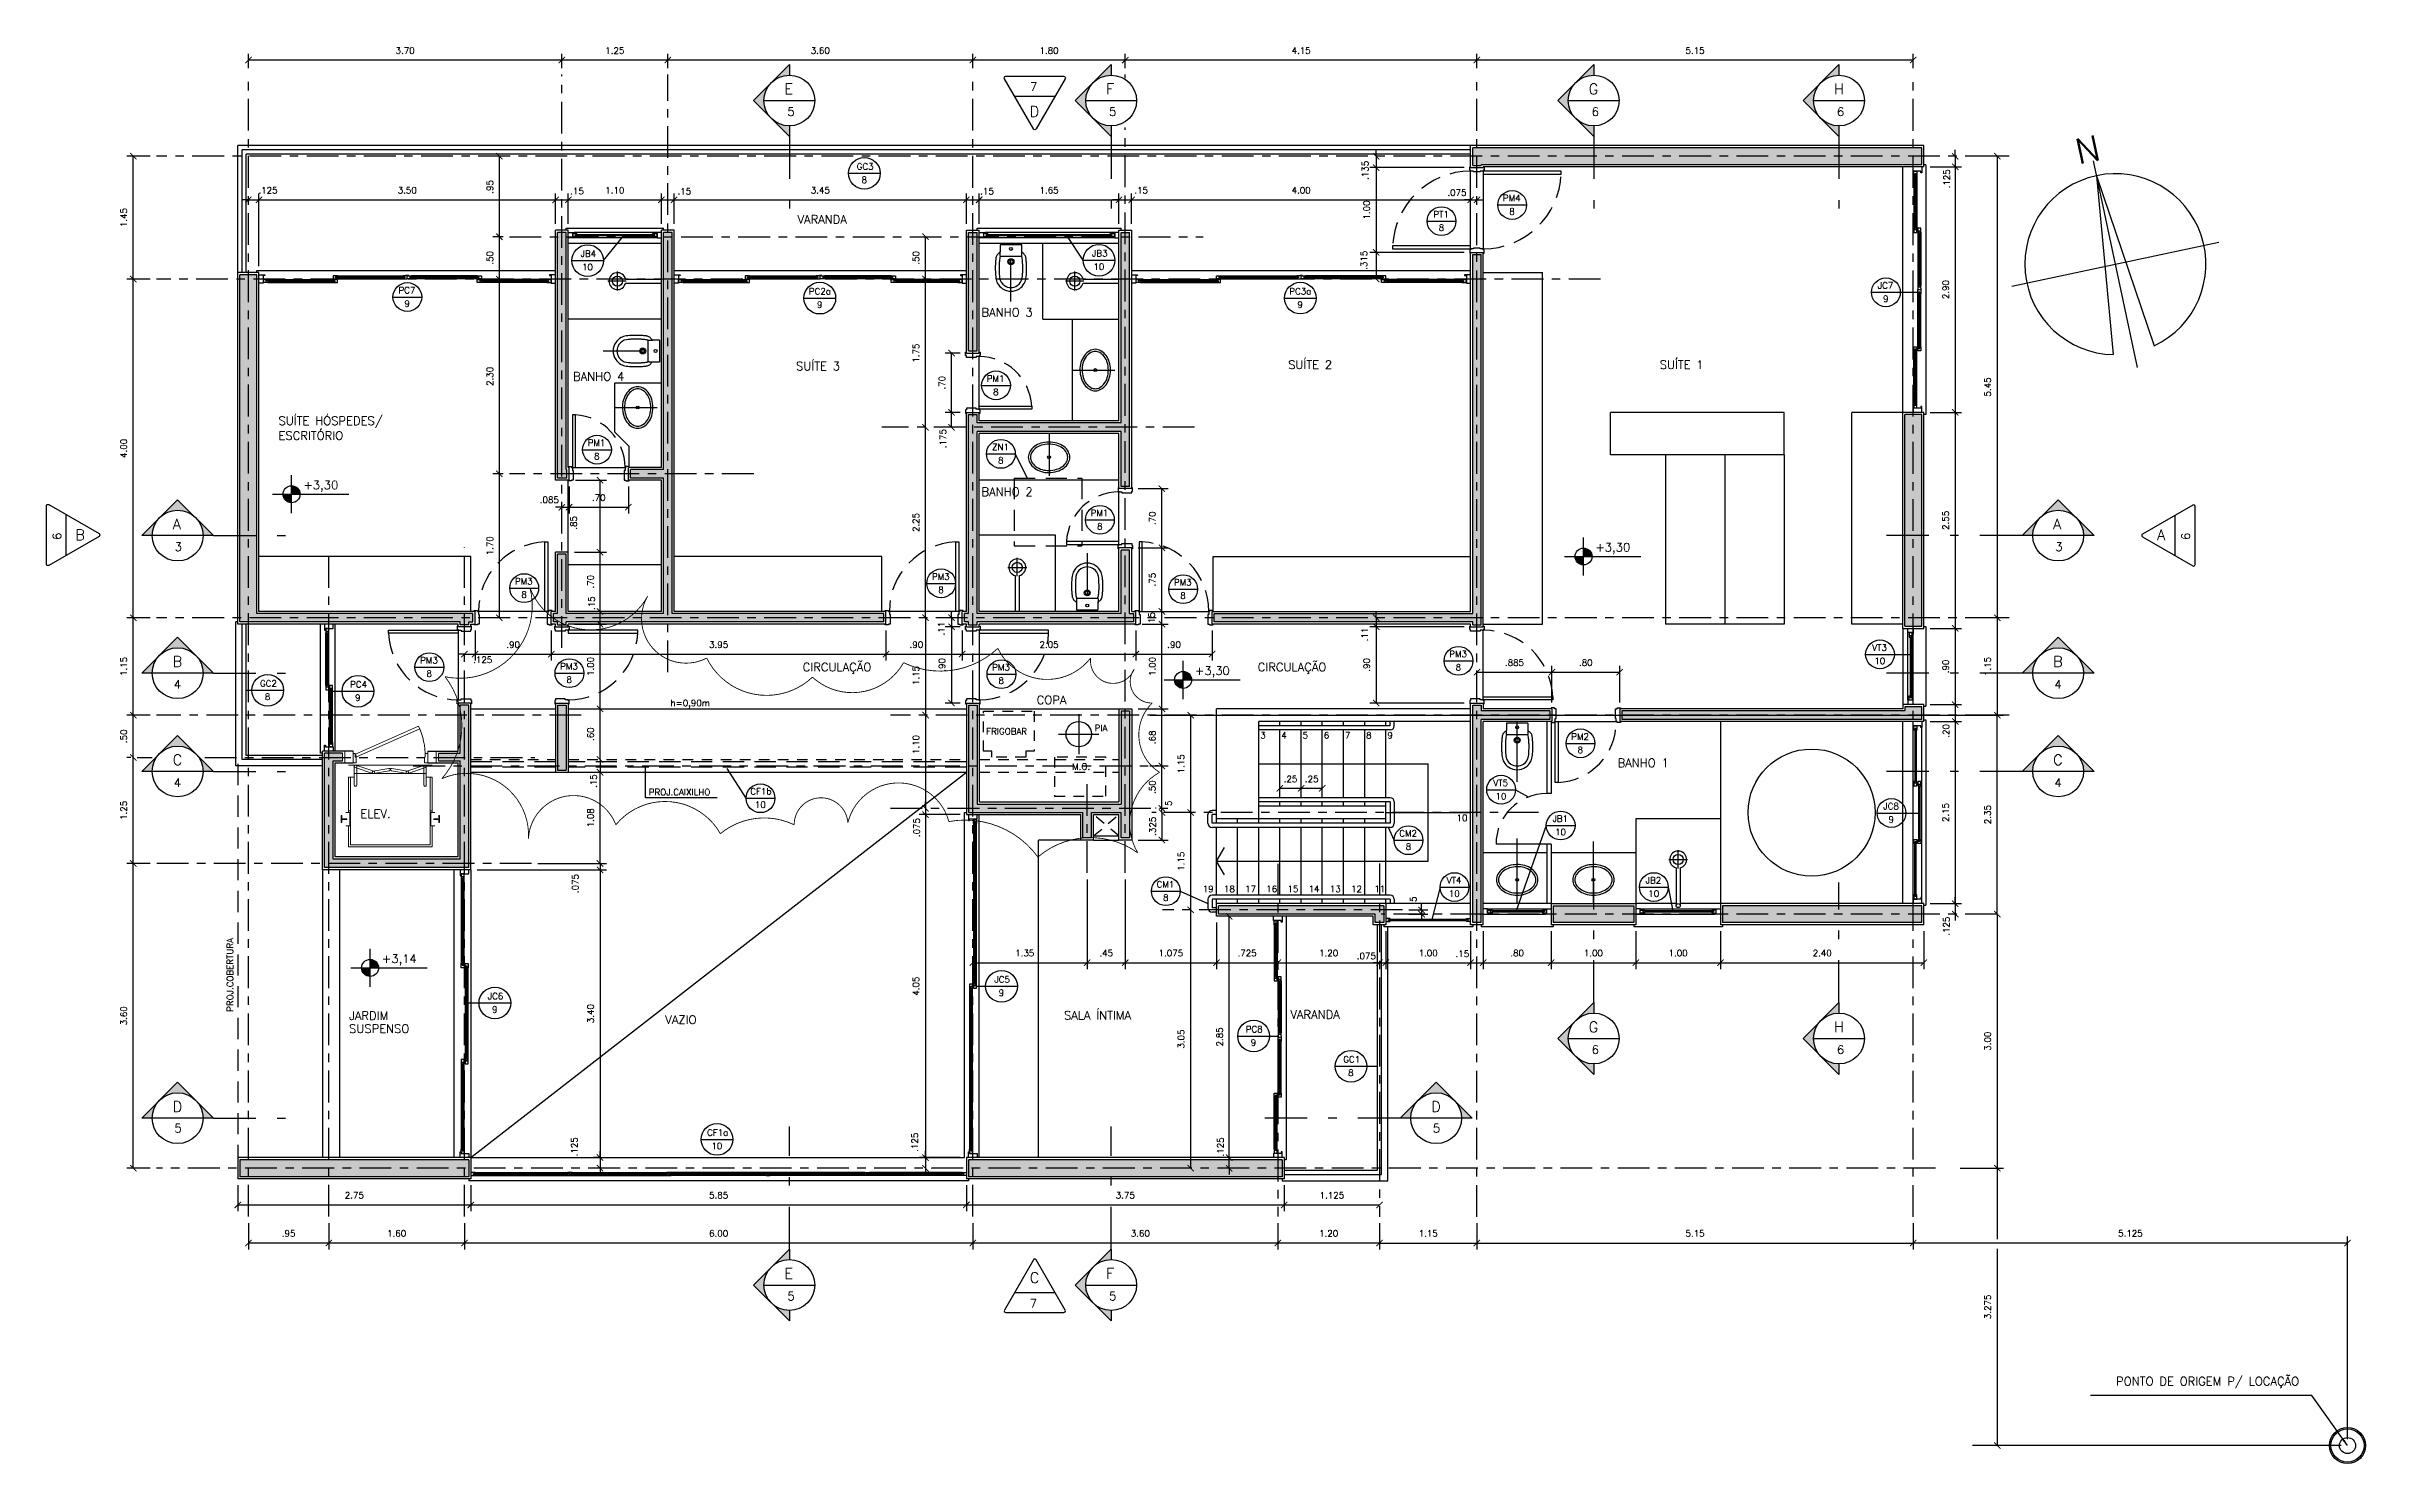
# Model space of a CAD drawing. Header units: millimetres. Extents: x 146.1 to 229.1, y 124.7 to 156.6.
# Drawn here: x 146.11 to 173.48, y 124.7 to 141.43 of the extents above; entities that cross this region are included whole.
import ezdxf
from ezdxf.enums import TextEntityAlignment as Align

# ---------------------------------------------------------------- set-up
doc = ezdxf.new("R2010")
doc.units = ezdxf.units.MM
for name, pattern in [('CENTER', [0.6, 0.375, -0.075, 0.075, -0.075]), ('DASHDOT', [1, 0.5, -0.25, 0, -0.25]), ('HIDDEN', [0.375, 0.25, -0.125])]:
    doc.linetypes.add(name, pattern=pattern)
for name, color, linetype in [('ALV', 5, 'Continuous'), ('CAIX', 2, 'Continuous'), ('CAIXN', 7, 'Continuous'), ('COTAS', 1, 'Continuous'), ('EIXOS', 141, 'CENTER'), ('ELEV', 7, 'Continuous'), ('LPROJ', 7, 'HIDDEN'), ('LVISTA02', 1, 'Continuous'), ('NOTAS', 2, 'Continuous'), ('PEÇAS', 7, 'Continuous'), ('PEÇAS50', 8, 'Continuous'), ('REVEST', 2, 'Continuous'), ('SOLID', 8, 'Continuous'), ('TEXT', 3, 'Continuous')]:
    doc.layers.add(name, color=color, linetype=linetype)
doc.styles.add('100-50', font='romans.shx', dxfattribs={"height": 0.125})
doc.styles.add('60-50', font='romans.shx', dxfattribs={"height": 0.075})
doc.styles.add('80-50', font='romans.shx', dxfattribs={"height": 0.1})
doc.styles.add('ROMANS', font='ROMANS.shx', dxfattribs={"height": 0.15})
doc.dimstyles.new('50', dxfattribs={"dimtxt": 0.1, "dimasz": 2.5, "dimexe": 1.25, "dimexo": 0.625, "dimgap": 0.075, "dimtad": 1, "dimzin": 0, "dimdsep": 46, "dimtxsty": '60-50', "dimcen": 2.5, "dimclrt": 3, "dimadec": 0, "dimazin": 0, "dimtfac": 1, "dimtmove": 0, "dimatfit": 3, "dimfxl": 1, "dimarcsym": 0})

msp = doc.modelspace()

# ---------------------------------------------------------------- texts
at = {"layer": 'CAIXN', "color": 2, "ltscale": 0.5, "char_height": 0.075, "attachment_point": 5, "style": '60-50'}
for s, insert in [('GC3', (155.7741, 140.016)), ('8', (155.7644, 139.8583)), ('PM4', (163.4058, 139.6421)), ('PT1', (162.5729, 139.4517)), ('8', (162.5757, 139.2941)), ('8', (163.4086, 139.4844)), ('JB4', (152.5073, 138.986)), ('10', (152.4976, 138.8283)), ('JB3', (158.5431, 138.9894)), ('10', (158.5333, 138.8318)), ('PC7', (150.3659, 138.555)), ('PC2a', (155.2408, 138.542)), ('PC3a', (160.9111, 138.5421)), ('JC7', (167.8173, 138.6109)), ('9', (150.3687, 138.3973)), ('9', (155.2375, 138.3843)), ('9', (160.9086, 138.3844)), ('9', (167.8201, 138.4532)), ('PM1', (157.3141, 137.5119)), ('8', (157.3169, 137.3542)), ('PM1', (152.6044, 136.7526)), ('8', (152.6072, 136.5949)), ('ZN1', (157.3719, 136.7025)), ('8', (157.3747, 136.5448)), ('PM1', (158.5408, 135.9249)), ('8', (158.5436, 135.7673)), ('PM3', (151.746, 135.1182)), ('8', (151.7488, 134.9605)), ('PM3', (156.6671, 135.174)), ('8', (156.6699, 135.0164)), ('PM3', (159.5233, 135.1049)), ('8', (159.5261, 134.9472)), ('PM3', (150.6268, 134.1851)), ('PM3', (152.2794, 134.1139)), ('PM3', (157.3781, 134.1012)), ('PM3', (162.7731, 134.2588)), ('8', (162.7759, 134.1011)), ('VT3', (167.7472, 134.3354)), ('10', (167.75, 134.1777)), ('GC2', (148.7315, 133.9116)), ('PC4', (149.7957, 133.9006)), ('8', (150.6296, 134.0274)), ('8', (152.2821, 133.9562)), ('8', (157.3809, 133.9435)), ('8', (148.7218, 133.7539)), ('9', (149.7859, 133.7429)), ('PM2', (164.2125, 133.2844)), ('8', (164.2153, 133.1267)), ('VT5', (163.2754, 132.7372)), ('CF1b', (154.5439, 132.6364)), ('10', (154.5375, 132.4787)), ('10', (163.2782, 132.5795)), ('JC8', (167.8828, 132.4621)), ('JB1', (163.9789, 132.3141)), ('9', (167.8855, 132.3044)), ('CM2', (162.1833, 132.1406)), ('8', (162.1861, 131.9829)), ('10', (163.9817, 132.1564)), ('CM1', (159.319, 131.5393)), ('8', (159.3218, 131.3816)), ('VT4', (162.7252, 131.5877)), ('10', (162.728, 131.4301)), ('JB2', (165.0789, 131.5877)), ('10', (165.0817, 131.4301)), ('JC5', (157.3917, 130.4159)), ('9', (157.3819, 130.2583)), ('JC6', (151.4118, 130.2189)), ('9', (151.4021, 130.0612)), ('PC8', (160.3662, 129.8285)), ('9', (160.3565, 129.6708)), ('GC1', (161.5169, 129.4721)), ('8', (161.5072, 129.3144)), ('CF1a', (154.0345, 128.6076)), ('10', (154.0247, 128.4499))]:
    msp.add_mtext(s, dxfattribs=dict(at, insert=insert))
at = {"layer": 'COTAS', "color": 3, "linetype": 'ByBlock', "insert": (169.0236, 126.5496), "char_height": 0.075, "attachment_point": 5, "rotation": 90, "style": '60-50'}
msp.add_mtext('3.275', dxfattribs=at)
at = {"layer": 'COTAS', "color": 3, "insert": (172.6991, 125.6549), "char_height": 0.1, "attachment_point": 6, "style": '80-50'}
msp.add_mtext('PONTO DE ORIGEM P/ LOCAÇÃO', dxfattribs=at)
at = {"layer": 'NOTAS', "color": 5, "ltscale": 0.5, "style": '100-50'}
for s, p in [('E', (154.8215, 140.869)), ('F', (158.619, 140.869)), ('G', (164.3145, 140.869)), ('H', (167.2093, 140.869)), ('D', (157.716, 140.6034)), ('A', (147.6011, 135.7319)), ('A', (169.7962, 135.7319)), ('B', (146.4533, 135.6034)), ('A', (171.0233, 135.6034)), ('B', (147.6011, 134.1075)), ('B', (169.7962, 134.1075)), ('C', (147.6011, 132.9471)), ('C', (169.7962, 132.9471)), ('G', (164.3145, 129.793)), ('H', (167.2093, 129.793)), ('D', (147.6011, 128.8522)), ('D', (162.4559, 128.8522)), ('E', (154.8215, 126.8822)), ('C', (157.7175, 126.8321)), ('F', (158.619, 126.8822))]:
    msp.add_text(s, height=0.125, dxfattribs=at).set_placement(p)
at = {"layer": 'NOTAS', "color": 2, "ltscale": 0.5, "style": '100-50'}
for p in [(157.7193, 140.9077), (157.7177, 126.5416)]:
    msp.add_text('7', height=0.1, dxfattribs=at).set_placement(p)
for s, p in [('5', (154.8991, 140.6133)), ('5', (158.6966, 140.6133)), ('6', (164.3913, 140.6133)), ('6', (167.2861, 140.6133)), ('3', (147.6678, 135.4749)), ('3', (169.8629, 135.4749)), ('4', (147.6587, 133.8504)), ('4', (169.8538, 133.8504)), ('4', (147.6587, 132.6901)), ('4', (169.8538, 132.6901)), ('6', (164.3913, 129.5373)), ('6', (167.2861, 129.5373)), ('5', (147.6631, 128.6097)), ('5', (162.5179, 128.6097)), ('5', (154.8991, 126.6265)), ('5', (158.6966, 126.6265))]:
    msp.add_text(s, height=0.1, dxfattribs=at).set_placement(p, align=Align.CENTER)
at = {"layer": 'NOTAS', "color": 5, "style": 'ROMANS'}
msp.add_text('N', height=0.3, rotation=12.01087, dxfattribs=at).set_placement((170.0973, 140.0394))
at = {"layer": 'NOTAS', "color": 3, "style": '80-50'}
for s, p in [('+3,30', (149.1444, 136.2043)), ('+3,30', (164.3928, 135.4695)), ('+3,30', (159.6665, 134.0116)), ('+3,14', (150.0702, 130.611))]:
    msp.add_text(s, height=0.1, dxfattribs=at).set_placement(p)
at = {"layer": 'NOTAS', "color": 2, "ltscale": 0.5, "style": '100-50'}
for p in [(146.2856, 135.6073), (171.4105, 135.6055)]:
    msp.add_text('6', height=0.1, rotation=90, dxfattribs=at).set_placement(p)
at = {"layer": 'NOTAS', "color": 1, "style": '60-50'}
for s, p in [('h=0,90m', (153.4766, 133.6429)), ('3', (160.4376, 133.2609)), ('4', (160.6876, 133.2609)), ('5', (160.9376, 133.2609)), ('6', (161.1876, 133.2609)), ('7', (161.4376, 133.2609)), ('8', (161.6876, 133.2609)), ('9', (161.9376, 133.2609)), ('PROJ.CAIXILHO', (153.2204, 132.5902)), ('10', (162.7543, 132.2868)), ('19', (159.7592, 131.4478)), ('18', (160.0092, 131.4478)), ('17', (160.2592, 131.4478)), ('16', (160.5092, 131.4478)), ('15', (160.7592, 131.4478)), ('14', (161.0092, 131.4478)), ('13', (161.2592, 131.4478)), ('12', (161.5092, 131.4478)), ('11', (161.7844, 131.4478))]:
    msp.add_text(s, height=0.075, dxfattribs=at).set_placement(p)
msp.add_text('PROJ.COBERTURA', height=0.075, rotation=90, dxfattribs=at).set_placement((148.3159, 130.0343))
at = {"layer": 'TEXT', "style": '80-50'}
for s, p in [('VARANDA', (154.9759, 139.3411)), ('BANHO 3', (157.1475, 138.244)), ('SUÍTE 3', (154.9595, 137.6082)), ('SUÍTE 2', (160.7675, 137.6253)), ('SUÍTE 1', (165.1517, 137.6253)), ('BANHO 4', (152.3269, 137.4866)), ('SUÍTE HÓSPEDES/', (148.8509, 136.9628)), ('ESCRITÓRIO', (148.8509, 136.7877)), ('BANHO 2', (157.1475, 136.1246)), ('CIRCULAÇÃO', (155.0375, 134.0544)), ('CIRCULAÇÃO', (160.408, 134.0544)), ('COPA', (157.7981, 133.6666)), ('BANHO 1', (164.6553, 132.9233)), ('ELEV.', (149.8175, 132.3217)), ('JARDIM', (149.6835, 129.9391)), ('SALA ÍNTIMA', (158.1206, 129.942)), ('VARANDA', (160.7936, 129.9516)), ('SUSPENSO', (149.6835, 129.7846)), ('VAZIO', (153.4156, 129.8901))]:
    msp.add_text(s, height=0.1, dxfattribs=at).set_placement(p)
at = {"layer": 'TEXT', "color": 1, "style": '80-50'}
for s, p in [('FRIGOBAR', (157.2031, 133.3085)), ('PIA', (158.4824, 133.3472)), ('M.O.', (158.2173, 132.8928))]:
    msp.add_text(s, height=0.075, dxfattribs=at).set_placement(p)

# ---------------------------------------------------------------- blocks, each defined once
blk = doc.blocks.new('_ARCHTICK')
at = {"color": 0, "linetype": 'ByBlock', "const_width": 0.15}
blk.add_lwpolyline([(-0.5, -0.5), (0.5, 0.5)], dxfattribs=at)
blk = doc.blocks.new('*D2')
at = {"color": 0, "linetype": 'ByBlock'}
for p, q in [((160.645, 127.226), (160.645, 126.915)), ((161.845, 127.225), (161.845, 126.915)), ((161.845, 126.99), (160.645, 126.99))]:
    blk.add_line(p, q, dxfattribs=at)
at = {"layer": 'DEFPOINTS', "color": 0, "linetype": 'ByBlock'}
for p in [(160.645, 127.301), (161.845, 127.3), (160.645, 126.99)]:
    blk.add_point(p, dxfattribs=at)
at = {"color": 0, "linetype": 'ByBlock', "xscale": 0.075, "yscale": 0.075, "zscale": 0.075, "rotation": 180}
blk.add_blockref('_ARCHTICK', (160.645, 126.99), dxfattribs=at)
at = {"color": 0, "linetype": 'ByBlock', "xscale": 0.075, "yscale": 0.075, "zscale": 0.075}
blk.add_blockref('_ARCHTICK', (161.845, 126.99), dxfattribs=at)
at = {"color": 3, "linetype": 'ByBlock', "insert": (161.245, 127.103), "char_height": 0.075, "attachment_point": 5, "style": '60-50'}
blk.add_mtext('1.20', dxfattribs=at)
blk = doc.blocks.new('*D3')
at = {"color": 0, "linetype": 'ByBlock'}
for p, q in [((157.045, 127.226), (157.045, 126.915)), ((160.645, 126.99), (157.045, 126.99))]:
    blk.add_line(p, q, dxfattribs=at)
at = {"layer": 'DEFPOINTS', "color": 0, "linetype": 'ByBlock'}
for p in [(157.045, 127.301), (160.645, 127.301), (157.045, 126.99)]:
    blk.add_point(p, dxfattribs=at)
at = {"color": 0, "linetype": 'ByBlock', "xscale": 0.075, "yscale": 0.075, "zscale": 0.075, "rotation": 180}
blk.add_blockref('_ARCHTICK', (157.045, 126.99), dxfattribs=at)
at = {"color": 0, "linetype": 'ByBlock', "xscale": 0.075, "yscale": 0.075, "zscale": 0.075}
blk.add_blockref('_ARCHTICK', (160.645, 126.99), dxfattribs=at)
at = {"color": 3, "linetype": 'ByBlock', "insert": (159.022, 127.103), "char_height": 0.075, "attachment_point": 5, "style": '60-50'}
blk.add_mtext('3.60', dxfattribs=at)
blk = doc.blocks.new('*D4')
at = {"color": 0, "linetype": 'ByBlock'}
for p, q in [((151.045, 127.226), (151.045, 126.915)), ((157.045, 126.99), (151.045, 126.99))]:
    blk.add_line(p, q, dxfattribs=at)
at = {"layer": 'DEFPOINTS', "color": 0, "linetype": 'ByBlock'}
for p in [(151.045, 127.301), (157.045, 127.301), (151.045, 126.99)]:
    blk.add_point(p, dxfattribs=at)
at = {"color": 0, "linetype": 'ByBlock', "xscale": 0.075, "yscale": 0.075, "zscale": 0.075, "rotation": 180}
blk.add_blockref('_ARCHTICK', (151.045, 126.99), dxfattribs=at)
at = {"color": 0, "linetype": 'ByBlock', "xscale": 0.075, "yscale": 0.075, "zscale": 0.075}
blk.add_blockref('_ARCHTICK', (157.045, 126.99), dxfattribs=at)
at = {"color": 3, "linetype": 'ByBlock', "insert": (154.045, 127.103), "char_height": 0.075, "attachment_point": 5, "style": '60-50'}
blk.add_mtext('6.00', dxfattribs=at)
blk = doc.blocks.new('*D5')
at = {"color": 0, "linetype": 'ByBlock'}
for p, q in [((149.445, 127.226), (149.445, 126.915)), ((151.045, 126.99), (149.445, 126.99))]:
    blk.add_line(p, q, dxfattribs=at)
at = {"layer": 'DEFPOINTS', "color": 0, "linetype": 'ByBlock'}
for p in [(149.445, 127.301), (151.045, 127.301), (149.445, 126.99)]:
    blk.add_point(p, dxfattribs=at)
at = {"color": 0, "linetype": 'ByBlock', "xscale": 0.075, "yscale": 0.075, "zscale": 0.075, "rotation": 180}
blk.add_blockref('_ARCHTICK', (149.445, 126.99), dxfattribs=at)
at = {"color": 0, "linetype": 'ByBlock', "xscale": 0.075, "yscale": 0.075, "zscale": 0.075}
blk.add_blockref('_ARCHTICK', (151.045, 126.99), dxfattribs=at)
at = {"color": 3, "linetype": 'ByBlock', "insert": (150.245, 127.103), "char_height": 0.075, "attachment_point": 5, "style": '60-50'}
blk.add_mtext('1.60', dxfattribs=at)
blk = doc.blocks.new('*D6')
at = {"color": 0, "linetype": 'ByBlock'}
for p, q in [((148.495, 127.226), (148.495, 126.915)), ((149.445, 126.99), (148.495, 126.99))]:
    blk.add_line(p, q, dxfattribs=at)
at = {"layer": 'DEFPOINTS', "color": 0, "linetype": 'ByBlock'}
for p in [(148.495, 127.301), (149.445, 127.301), (148.495, 126.99)]:
    blk.add_point(p, dxfattribs=at)
at = {"color": 0, "linetype": 'ByBlock', "xscale": 0.075, "yscale": 0.075, "zscale": 0.075, "rotation": 180}
blk.add_blockref('_ARCHTICK', (148.495, 126.99), dxfattribs=at)
at = {"color": 0, "linetype": 'ByBlock', "xscale": 0.075, "yscale": 0.075, "zscale": 0.075}
blk.add_blockref('_ARCHTICK', (149.445, 126.99), dxfattribs=at)
at = {"color": 3, "linetype": 'ByBlock', "insert": (148.97, 127.103), "char_height": 0.075, "attachment_point": 5, "style": '60-50'}
blk.add_mtext('.95', dxfattribs=at)
blk = doc.blocks.new('*D7')
at = {"color": 0, "linetype": 'ByBlock'}
for p, q in [((162.995, 141.175), (162.995, 141.348)), ((168.145, 141.273), (162.995, 141.273)), ((168.145, 141.175), (168.145, 141.348))]:
    blk.add_line(p, q, dxfattribs=at)
at = {"layer": 'DEFPOINTS', "color": 0, "linetype": 'ByBlock'}
for p in [(162.995, 141.273), (162.995, 141.1), (168.145, 141.1)]:
    blk.add_point(p, dxfattribs=at)
at = {"color": 0, "linetype": 'ByBlock', "xscale": 0.075, "yscale": 0.075, "zscale": 0.075, "rotation": 180}
blk.add_blockref('_ARCHTICK', (162.995, 141.273), dxfattribs=at)
at = {"color": 0, "linetype": 'ByBlock', "xscale": 0.075, "yscale": 0.075, "zscale": 0.075}
blk.add_blockref('_ARCHTICK', (168.145, 141.273), dxfattribs=at)
at = {"color": 3, "linetype": 'ByBlock', "insert": (165.57, 141.385), "char_height": 0.075, "attachment_point": 5, "style": '60-50'}
blk.add_mtext('5.15', dxfattribs=at)
blk = doc.blocks.new('*D8')
at = {"color": 0, "linetype": 'ByBlock'}
for p, q in [((158.845, 141.175), (158.845, 141.348)), ((162.995, 141.273), (158.845, 141.273))]:
    blk.add_line(p, q, dxfattribs=at)
at = {"layer": 'DEFPOINTS', "color": 0, "linetype": 'ByBlock'}
for p in [(158.845, 141.273), (158.845, 141.1), (162.995, 141.1)]:
    blk.add_point(p, dxfattribs=at)
at = {"color": 0, "linetype": 'ByBlock', "xscale": 0.075, "yscale": 0.075, "zscale": 0.075, "rotation": 180}
blk.add_blockref('_ARCHTICK', (158.845, 141.273), dxfattribs=at)
at = {"color": 0, "linetype": 'ByBlock', "xscale": 0.075, "yscale": 0.075, "zscale": 0.075}
blk.add_blockref('_ARCHTICK', (162.995, 141.273), dxfattribs=at)
at = {"color": 3, "linetype": 'ByBlock', "insert": (160.92, 141.385), "char_height": 0.075, "attachment_point": 5, "style": '60-50'}
blk.add_mtext('4.15', dxfattribs=at)
blk = doc.blocks.new('*D9')
at = {"color": 0, "linetype": 'ByBlock'}
for p, q in [((157.045, 141.175), (157.045, 141.348)), ((158.845, 141.273), (157.045, 141.273))]:
    blk.add_line(p, q, dxfattribs=at)
at = {"layer": 'DEFPOINTS', "color": 0, "linetype": 'ByBlock'}
for p in [(157.045, 141.273), (157.045, 141.1), (158.845, 141.1)]:
    blk.add_point(p, dxfattribs=at)
at = {"color": 0, "linetype": 'ByBlock', "xscale": 0.075, "yscale": 0.075, "zscale": 0.075, "rotation": 180}
blk.add_blockref('_ARCHTICK', (157.045, 141.273), dxfattribs=at)
at = {"color": 0, "linetype": 'ByBlock', "xscale": 0.075, "yscale": 0.075, "zscale": 0.075}
blk.add_blockref('_ARCHTICK', (158.845, 141.273), dxfattribs=at)
at = {"color": 3, "linetype": 'ByBlock', "insert": (157.945, 141.385), "char_height": 0.075, "attachment_point": 5, "style": '60-50'}
blk.add_mtext('1.80', dxfattribs=at)
blk = doc.blocks.new('*D10')
at = {"color": 0, "linetype": 'ByBlock'}
for p, q in [((153.445, 141.175), (153.445, 141.348)), ((157.045, 141.273), (153.445, 141.273))]:
    blk.add_line(p, q, dxfattribs=at)
at = {"layer": 'DEFPOINTS', "color": 0, "linetype": 'ByBlock'}
for p in [(153.445, 141.273), (153.445, 141.1), (157.045, 141.1)]:
    blk.add_point(p, dxfattribs=at)
at = {"color": 0, "linetype": 'ByBlock', "xscale": 0.075, "yscale": 0.075, "zscale": 0.075, "rotation": 180}
blk.add_blockref('_ARCHTICK', (153.445, 141.273), dxfattribs=at)
at = {"color": 0, "linetype": 'ByBlock', "xscale": 0.075, "yscale": 0.075, "zscale": 0.075}
blk.add_blockref('_ARCHTICK', (157.045, 141.273), dxfattribs=at)
at = {"color": 3, "linetype": 'ByBlock', "insert": (155.245, 141.385), "char_height": 0.075, "attachment_point": 5, "style": '60-50'}
blk.add_mtext('3.60', dxfattribs=at)
blk = doc.blocks.new('*D11')
at = {"color": 0, "linetype": 'ByBlock'}
for p, q in [((152.195, 141.175), (152.195, 141.348)), ((153.445, 141.273), (152.195, 141.273))]:
    blk.add_line(p, q, dxfattribs=at)
at = {"layer": 'DEFPOINTS', "color": 0, "linetype": 'ByBlock'}
for p in [(152.195, 141.273), (152.195, 141.1), (153.445, 141.1)]:
    blk.add_point(p, dxfattribs=at)
at = {"color": 0, "linetype": 'ByBlock', "xscale": 0.075, "yscale": 0.075, "zscale": 0.075, "rotation": 180}
blk.add_blockref('_ARCHTICK', (152.195, 141.273), dxfattribs=at)
at = {"color": 0, "linetype": 'ByBlock', "xscale": 0.075, "yscale": 0.075, "zscale": 0.075}
blk.add_blockref('_ARCHTICK', (153.445, 141.273), dxfattribs=at)
at = {"color": 3, "linetype": 'ByBlock', "insert": (152.82, 141.385), "char_height": 0.075, "attachment_point": 5, "style": '60-50'}
blk.add_mtext('1.25', dxfattribs=at)
blk = doc.blocks.new('*D12')
at = {"color": 0, "linetype": 'ByBlock'}
for p, q in [((148.495, 141.175), (148.495, 141.348)), ((152.195, 141.273), (148.495, 141.273))]:
    blk.add_line(p, q, dxfattribs=at)
at = {"layer": 'DEFPOINTS', "color": 0, "linetype": 'ByBlock'}
for p in [(148.495, 141.273), (148.495, 141.1), (152.195, 141.1)]:
    blk.add_point(p, dxfattribs=at)
at = {"color": 0, "linetype": 'ByBlock', "xscale": 0.075, "yscale": 0.075, "zscale": 0.075, "rotation": 180}
blk.add_blockref('_ARCHTICK', (148.495, 141.273), dxfattribs=at)
at = {"color": 0, "linetype": 'ByBlock', "xscale": 0.075, "yscale": 0.075, "zscale": 0.075}
blk.add_blockref('_ARCHTICK', (152.195, 141.273), dxfattribs=at)
at = {"color": 3, "linetype": 'ByBlock', "insert": (150.345, 141.385), "char_height": 0.075, "attachment_point": 5, "style": '60-50'}
blk.add_mtext('3.70', dxfattribs=at)
blk = doc.blocks.new('*D13')
at = {"color": 0, "linetype": 'ByBlock'}
for p, q in [((147.335, 131.787), (147.062, 131.787)), ((147.137, 128.187), (147.137, 131.787)), ((147.335, 128.187), (147.062, 128.187))]:
    blk.add_line(p, q, dxfattribs=at)
at = {"layer": 'DEFPOINTS', "color": 0, "linetype": 'ByBlock'}
for p in [(147.137, 131.787), (147.41, 131.787), (147.41, 128.187)]:
    blk.add_point(p, dxfattribs=at)
at = {"color": 0, "linetype": 'ByBlock', "xscale": 0.075, "yscale": 0.075, "zscale": 0.075}
for p, rotation in [((147.137, 131.787), 90), ((147.137, 128.187), 270)]:
    blk.add_blockref('_ARCHTICK', p, dxfattribs=dict(at, rotation=rotation))
at = {"color": 3, "linetype": 'ByBlock', "insert": (147.024, 129.987), "char_height": 0.075, "attachment_point": 5, "rotation": 90, "style": '60-50'}
blk.add_mtext('3.60', dxfattribs=at)
blk = doc.blocks.new('*D14')
at = {"color": 0, "linetype": 'ByBlock'}
for p, q in [((147.108, 133.037), (147.062, 133.037)), ((147.137, 131.787), (147.137, 133.037))]:
    blk.add_line(p, q, dxfattribs=at)
at = {"layer": 'DEFPOINTS', "color": 0, "linetype": 'ByBlock'}
for p in [(147.137, 133.037), (147.183, 133.037), (147.41, 131.787)]:
    blk.add_point(p, dxfattribs=at)
at = {"color": 0, "linetype": 'ByBlock', "xscale": 0.075, "yscale": 0.075, "zscale": 0.075}
for p, rotation in [((147.137, 133.037), 90), ((147.137, 131.787), 270)]:
    blk.add_blockref('_ARCHTICK', p, dxfattribs=dict(at, rotation=rotation))
at = {"color": 3, "linetype": 'ByBlock', "insert": (147.024, 132.412), "char_height": 0.075, "attachment_point": 5, "rotation": 90, "style": '60-50'}
blk.add_mtext('1.25', dxfattribs=at)
blk = doc.blocks.new('*D15')
at = {"color": 0, "linetype": 'ByBlock'}
for p, q in [((147.335, 133.537), (147.062, 133.537)), ((147.137, 133.037), (147.137, 133.537))]:
    blk.add_line(p, q, dxfattribs=at)
at = {"layer": 'DEFPOINTS', "color": 0, "linetype": 'ByBlock'}
for p in [(147.137, 133.537), (147.41, 133.537), (147.183, 133.037)]:
    blk.add_point(p, dxfattribs=at)
at = {"color": 0, "linetype": 'ByBlock', "xscale": 0.075, "yscale": 0.075, "zscale": 0.075}
for p, rotation in [((147.137, 133.537), 90), ((147.137, 133.037), 270)]:
    blk.add_blockref('_ARCHTICK', p, dxfattribs=dict(at, rotation=rotation))
at = {"color": 3, "linetype": 'ByBlock', "insert": (147.024, 133.287), "char_height": 0.075, "attachment_point": 5, "rotation": 90, "style": '60-50'}
blk.add_mtext('.50', dxfattribs=at)
blk = doc.blocks.new('*D16')
at = {"color": 0, "linetype": 'ByBlock'}
for p, q in [((147.335, 134.687), (147.062, 134.687)), ((147.137, 133.537), (147.137, 134.687))]:
    blk.add_line(p, q, dxfattribs=at)
at = {"layer": 'DEFPOINTS', "color": 0, "linetype": 'ByBlock'}
for p in [(147.137, 134.687), (147.41, 134.687), (147.41, 133.537)]:
    blk.add_point(p, dxfattribs=at)
at = {"color": 0, "linetype": 'ByBlock', "xscale": 0.075, "yscale": 0.075, "zscale": 0.075}
for p, rotation in [((147.137, 134.687), 90), ((147.137, 133.537), 270)]:
    blk.add_blockref('_ARCHTICK', p, dxfattribs=dict(at, rotation=rotation))
at = {"color": 3, "linetype": 'ByBlock', "insert": (147.024, 134.112), "char_height": 0.075, "attachment_point": 5, "rotation": 90, "style": '60-50'}
blk.add_mtext('1.15', dxfattribs=at)
blk = doc.blocks.new('*D17')
at = {"color": 0, "linetype": 'ByBlock'}
for p, q in [((147.335, 138.687), (147.062, 138.687)), ((147.137, 134.687), (147.137, 138.687))]:
    blk.add_line(p, q, dxfattribs=at)
at = {"layer": 'DEFPOINTS', "color": 0, "linetype": 'ByBlock'}
for p in [(147.137, 138.687), (147.41, 138.687), (147.41, 134.687)]:
    blk.add_point(p, dxfattribs=at)
at = {"color": 0, "linetype": 'ByBlock', "xscale": 0.075, "yscale": 0.075, "zscale": 0.075}
for p, rotation in [((147.137, 138.687), 90), ((147.137, 134.687), 270)]:
    blk.add_blockref('_ARCHTICK', p, dxfattribs=dict(at, rotation=rotation))
at = {"color": 3, "linetype": 'ByBlock', "insert": (147.024, 136.687), "char_height": 0.075, "attachment_point": 5, "rotation": 90, "style": '60-50'}
blk.add_mtext('4.00', dxfattribs=at)
blk = doc.blocks.new('*D18')
at = {"color": 0, "linetype": 'ByBlock'}
for p, q in [((147.335, 140.137), (147.062, 140.137)), ((147.137, 138.687), (147.137, 140.137))]:
    blk.add_line(p, q, dxfattribs=at)
at = {"layer": 'DEFPOINTS', "color": 0, "linetype": 'ByBlock'}
for p in [(147.137, 140.137), (147.41, 140.137), (147.41, 138.687)]:
    blk.add_point(p, dxfattribs=at)
at = {"color": 0, "linetype": 'ByBlock', "xscale": 0.075, "yscale": 0.075, "zscale": 0.075}
for p, rotation in [((147.137, 140.137), 90), ((147.137, 138.687), 270)]:
    blk.add_blockref('_ARCHTICK', p, dxfattribs=dict(at, rotation=rotation))
at = {"color": 3, "linetype": 'ByBlock', "insert": (147.024, 139.412), "char_height": 0.075, "attachment_point": 5, "rotation": 90, "style": '60-50'}
blk.add_mtext('1.45', dxfattribs=at)
blk = doc.blocks.new('*D19')
at = {"color": 0, "linetype": 'ByBlock'}
for p, q in [((152.645, 131.787), (152.645, 132.862)), ((151.912, 131.787), (152.72, 131.787))]:
    blk.add_line(p, q, dxfattribs=at)
at = {"layer": 'DEFPOINTS', "color": 0, "linetype": 'ByBlock'}
for p in [(152.645, 132.862), (152.645, 132.862), (151.837, 131.787)]:
    blk.add_point(p, dxfattribs=at)
at = {"color": 0, "linetype": 'ByBlock', "xscale": 0.075, "yscale": 0.075, "zscale": 0.075}
for p, rotation in [((152.645, 132.862), 90), ((152.645, 131.787), 270)]:
    blk.add_blockref('_ARCHTICK', p, dxfattribs=dict(at, rotation=rotation))
at = {"color": 3, "linetype": 'ByBlock', "insert": (152.533, 132.325), "char_height": 0.075, "attachment_point": 5, "rotation": 90, "style": '60-50'}
blk.add_mtext('1.08', dxfattribs=at)
blk = doc.blocks.new('*D20')
at = {"color": 0, "linetype": 'ByBlock'}
for p, q in [((152.449, 133.612), (152.72, 133.612)), ((152.645, 133.012), (152.645, 133.612))]:
    blk.add_line(p, q, dxfattribs=at)
at = {"layer": 'DEFPOINTS', "color": 0, "linetype": 'ByBlock'}
for p in [(152.374, 133.612), (152.645, 133.612), (152.771, 133.012)]:
    blk.add_point(p, dxfattribs=at)
at = {"color": 0, "linetype": 'ByBlock', "xscale": 0.075, "yscale": 0.075, "zscale": 0.075}
for p, rotation in [((152.645, 133.612), 90), ((152.645, 133.012), 270)]:
    blk.add_blockref('_ARCHTICK', p, dxfattribs=dict(at, rotation=rotation))
at = {"color": 3, "linetype": 'ByBlock', "insert": (152.533, 133.312), "char_height": 0.075, "attachment_point": 5, "rotation": 90, "style": '60-50'}
blk.add_mtext('.60', dxfattribs=at)
blk = doc.blocks.new('*D21')
at = {"color": 0, "linetype": 'ByBlock'}
for p, q in [((151.502, 136.387), (151.382, 136.387)), ((151.457, 134.687), (151.457, 136.387)), ((151.502, 134.687), (151.382, 134.687))]:
    blk.add_line(p, q, dxfattribs=at)
at = {"layer": 'DEFPOINTS', "color": 0, "linetype": 'ByBlock'}
for p in [(151.457, 136.387), (151.577, 136.387), (151.577, 134.687)]:
    blk.add_point(p, dxfattribs=at)
at = {"color": 0, "linetype": 'ByBlock', "xscale": 0.075, "yscale": 0.075, "zscale": 0.075}
for p, rotation in [((151.457, 136.387), 90), ((151.457, 134.687), 270)]:
    blk.add_blockref('_ARCHTICK', p, dxfattribs=dict(at, rotation=rotation))
at = {"color": 3, "linetype": 'ByBlock', "insert": (151.345, 135.537), "char_height": 0.075, "attachment_point": 5, "rotation": 90, "style": '60-50'}
blk.add_mtext('1.70', dxfattribs=at)
blk = doc.blocks.new('*D22')
at = {"color": 0, "linetype": 'ByBlock'}
blk.add_line((151.457, 136.387), (151.457, 138.687), dxfattribs=at)
at = {"layer": 'DEFPOINTS', "color": 0, "linetype": 'ByBlock'}
for p in [(151.457, 138.687), (151.457, 138.687), (151.577, 136.387)]:
    blk.add_point(p, dxfattribs=at)
at = {"color": 0, "linetype": 'ByBlock', "xscale": 0.075, "yscale": 0.075, "zscale": 0.075}
for p, rotation in [((151.457, 138.687), 90), ((151.457, 136.387), 270)]:
    blk.add_blockref('_ARCHTICK', p, dxfattribs=dict(at, rotation=rotation))
at = {"color": 3, "linetype": 'ByBlock', "insert": (151.345, 137.537), "char_height": 0.075, "attachment_point": 5, "rotation": 90, "style": '60-50'}
blk.add_mtext('2.30', dxfattribs=at)
blk = doc.blocks.new('*D23')
at = {"color": 0, "linetype": 'ByBlock'}
for p, q in [((151.502, 139.187), (151.382, 139.187)), ((151.457, 138.687), (151.457, 139.187))]:
    blk.add_line(p, q, dxfattribs=at)
at = {"layer": 'DEFPOINTS', "color": 0, "linetype": 'ByBlock'}
for p in [(151.457, 139.187), (151.577, 139.187), (151.457, 138.687)]:
    blk.add_point(p, dxfattribs=at)
at = {"color": 0, "linetype": 'ByBlock', "xscale": 0.075, "yscale": 0.075, "zscale": 0.075}
for p, rotation in [((151.457, 139.187), 90), ((151.457, 138.687), 270)]:
    blk.add_blockref('_ARCHTICK', p, dxfattribs=dict(at, rotation=rotation))
at = {"color": 3, "linetype": 'ByBlock', "insert": (151.345, 138.937), "char_height": 0.075, "attachment_point": 5, "rotation": 90, "style": '60-50'}
blk.add_mtext('.50', dxfattribs=at)
blk = doc.blocks.new('*D24')
at = {"color": 0, "linetype": 'ByBlock'}
for p, q in [((151.502, 140.137), (151.382, 140.137)), ((151.457, 139.187), (151.457, 140.137))]:
    blk.add_line(p, q, dxfattribs=at)
at = {"layer": 'DEFPOINTS', "color": 0, "linetype": 'ByBlock'}
for p in [(151.457, 140.137), (151.577, 140.137), (151.577, 139.187)]:
    blk.add_point(p, dxfattribs=at)
at = {"color": 0, "linetype": 'ByBlock', "xscale": 0.075, "yscale": 0.075, "zscale": 0.075}
for p, rotation in [((151.457, 140.137), 90), ((151.457, 139.187), 270)]:
    blk.add_blockref('_ARCHTICK', p, dxfattribs=dict(at, rotation=rotation))
at = {"color": 3, "linetype": 'ByBlock', "insert": (151.345, 139.774), "char_height": 0.075, "attachment_point": 5, "rotation": 90, "style": '60-50'}
blk.add_mtext('.95', dxfattribs=at)
blk = doc.blocks.new('*D25')
at = {"color": 0, "linetype": 'ByBlock'}
blk.add_line((156.487, 134.687), (156.487, 136.937), dxfattribs=at)
at = {"layer": 'DEFPOINTS', "color": 0, "linetype": 'ByBlock'}
for p in [(156.487, 136.937), (156.487, 136.937), (156.487, 134.687)]:
    blk.add_point(p, dxfattribs=at)
at = {"color": 0, "linetype": 'ByBlock', "xscale": 0.075, "yscale": 0.075, "zscale": 0.075}
for p, rotation in [((156.487, 136.937), 90), ((156.487, 134.687), 270)]:
    blk.add_blockref('_ARCHTICK', p, dxfattribs=dict(at, rotation=rotation))
at = {"color": 3, "linetype": 'ByBlock', "insert": (156.374, 135.812), "char_height": 0.075, "attachment_point": 5, "rotation": 90, "style": '60-50'}
blk.add_mtext('2.25', dxfattribs=at)
blk = doc.blocks.new('*D26')
at = {"color": 0, "linetype": 'ByBlock'}
blk.add_line((156.487, 136.937), (156.487, 138.687), dxfattribs=at)
at = {"layer": 'DEFPOINTS', "color": 0, "linetype": 'ByBlock'}
for p in [(156.487, 138.687), (156.487, 138.687), (156.487, 136.937)]:
    blk.add_point(p, dxfattribs=at)
at = {"color": 0, "linetype": 'ByBlock', "xscale": 0.075, "yscale": 0.075, "zscale": 0.075}
for p, rotation in [((156.487, 138.687), 90), ((156.487, 136.937), 270)]:
    blk.add_blockref('_ARCHTICK', p, dxfattribs=dict(at, rotation=rotation))
at = {"color": 3, "linetype": 'ByBlock', "insert": (156.374, 137.812), "char_height": 0.075, "attachment_point": 5, "rotation": 90, "style": '60-50'}
blk.add_mtext('1.75', dxfattribs=at)
blk = doc.blocks.new('*D27')
at = {"color": 0, "linetype": 'ByBlock'}
blk.add_line((156.487, 138.687), (156.487, 139.187), dxfattribs=at)
at = {"layer": 'DEFPOINTS', "color": 0, "linetype": 'ByBlock'}
for p in [(156.487, 139.187), (156.487, 139.187), (156.487, 138.687)]:
    blk.add_point(p, dxfattribs=at)
at = {"color": 0, "linetype": 'ByBlock', "xscale": 0.075, "yscale": 0.075, "zscale": 0.075}
for p, rotation in [((156.487, 139.187), 90), ((156.487, 138.687), 270)]:
    blk.add_blockref('_ARCHTICK', p, dxfattribs=dict(at, rotation=rotation))
at = {"color": 3, "linetype": 'ByBlock', "insert": (156.374, 138.937), "char_height": 0.075, "attachment_point": 5, "rotation": 90, "style": '60-50'}
blk.add_mtext('.50', dxfattribs=at)
blk = doc.blocks.new('*D28')
at = {"color": 0, "linetype": 'ByBlock'}
blk.add_line((156.487, 134.687), (156.487, 133.537), dxfattribs=at)
at = {"layer": 'DEFPOINTS', "color": 0, "linetype": 'ByBlock'}
for p in [(156.487, 134.687), (156.487, 133.537), (156.487, 133.537)]:
    blk.add_point(p, dxfattribs=at)
at = {"color": 0, "linetype": 'ByBlock', "xscale": 0.075, "yscale": 0.075, "zscale": 0.075}
for p, rotation in [((156.487, 134.687), 90), ((156.487, 133.537), 270)]:
    blk.add_blockref('_ARCHTICK', p, dxfattribs=dict(at, rotation=rotation))
at = {"color": 3, "linetype": 'ByBlock', "insert": (156.374, 134.005), "char_height": 0.075, "attachment_point": 5, "rotation": 90, "style": '60-50'}
blk.add_mtext('1.15', dxfattribs=at)
blk = doc.blocks.new('*D29')
at = {"color": 0, "linetype": 'ByBlock'}
blk.add_line((156.487, 133.537), (156.487, 132.437), dxfattribs=at)
at = {"layer": 'DEFPOINTS', "color": 0, "linetype": 'ByBlock'}
for p in [(156.487, 133.537), (156.487, 132.437), (156.487, 132.437)]:
    blk.add_point(p, dxfattribs=at)
at = {"color": 0, "linetype": 'ByBlock', "xscale": 0.075, "yscale": 0.075, "zscale": 0.075}
for p, rotation in [((156.487, 133.537), 90), ((156.487, 132.437), 270)]:
    blk.add_blockref('_ARCHTICK', p, dxfattribs=dict(at, rotation=rotation))
at = {"color": 3, "linetype": 'ByBlock', "insert": (156.374, 133.19), "char_height": 0.075, "attachment_point": 5, "rotation": 90, "style": '60-50'}
blk.add_mtext('1.10', dxfattribs=at)
blk = doc.blocks.new('*D30')
at = {"color": 0, "linetype": 'ByBlock'}
blk.add_line((159.41, 128.187), (159.41, 131.237), dxfattribs=at)
at = {"layer": 'DEFPOINTS', "color": 0, "linetype": 'ByBlock'}
for p in [(159.41, 131.237), (159.41, 131.237), (159.41, 128.187)]:
    blk.add_point(p, dxfattribs=at)
at = {"color": 0, "linetype": 'ByBlock', "xscale": 0.075, "yscale": 0.075, "zscale": 0.075}
for p, rotation in [((159.41, 131.237), 90), ((159.41, 128.187), 270)]:
    blk.add_blockref('_ARCHTICK', p, dxfattribs=dict(at, rotation=rotation))
at = {"color": 3, "linetype": 'ByBlock', "insert": (159.297, 129.712), "char_height": 0.075, "attachment_point": 5, "rotation": 90, "style": '60-50'}
blk.add_mtext('3.05', dxfattribs=at)
blk = doc.blocks.new('*D31')
at = {"color": 0, "linetype": 'ByBlock'}
blk.add_line((159.41, 131.237), (159.41, 132.387), dxfattribs=at)
at = {"layer": 'DEFPOINTS', "color": 0, "linetype": 'ByBlock'}
for p in [(159.41, 132.387), (159.41, 132.387), (159.41, 131.237)]:
    blk.add_point(p, dxfattribs=at)
at = {"color": 0, "linetype": 'ByBlock', "xscale": 0.075, "yscale": 0.075, "zscale": 0.075}
for p, rotation in [((159.41, 132.387), 90), ((159.41, 131.237), 270)]:
    blk.add_blockref('_ARCHTICK', p, dxfattribs=dict(at, rotation=rotation))
at = {"color": 3, "linetype": 'ByBlock', "insert": (159.297, 131.812), "char_height": 0.075, "attachment_point": 5, "rotation": 90, "style": '60-50'}
blk.add_mtext('1.15', dxfattribs=at)
blk = doc.blocks.new('*D32')
at = {"color": 0, "linetype": 'ByBlock'}
blk.add_line((159.41, 132.387), (159.41, 133.537), dxfattribs=at)
at = {"layer": 'DEFPOINTS', "color": 0, "linetype": 'ByBlock'}
for p in [(159.41, 133.537), (159.41, 133.537), (159.41, 132.387)]:
    blk.add_point(p, dxfattribs=at)
at = {"color": 0, "linetype": 'ByBlock', "xscale": 0.075, "yscale": 0.075, "zscale": 0.075}
for p, rotation in [((159.41, 133.537), 90), ((159.41, 132.387), 270)]:
    blk.add_blockref('_ARCHTICK', p, dxfattribs=dict(at, rotation=rotation))
at = {"color": 3, "linetype": 'ByBlock', "insert": (159.297, 132.962), "char_height": 0.075, "attachment_point": 5, "rotation": 90, "style": '60-50'}
blk.add_mtext('1.15', dxfattribs=at)
blk = doc.blocks.new('*D33')
at = {"color": 0, "linetype": 'ByBlock'}
for p, q in [((159.277, 132.437), (159.277, 132.512)), ((159.209, 132.437), (159.202, 132.437)), ((159.209, 132.387), (159.202, 132.387)), ((159.277, 132.387), (159.277, 132.437)), ((159.277, 132.387), (159.277, 132.437)), ((159.277, 132.387), (159.277, 132.312))]:
    blk.add_line(p, q, dxfattribs=at)
at = {"layer": 'DEFPOINTS', "color": 0, "linetype": 'ByBlock'}
for p in [(159.277, 132.437), (159.284, 132.437), (159.284, 132.387)]:
    blk.add_point(p, dxfattribs=at)
at = {"color": 0, "linetype": 'ByBlock', "xscale": 0.075, "yscale": 0.075, "zscale": 0.075}
for p, rotation in [((159.277, 132.437), 270), ((159.277, 132.387), 90)]:
    blk.add_blockref('_ARCHTICK', p, dxfattribs=dict(at, rotation=rotation))
at = {"color": 3, "linetype": 'ByBlock', "insert": (159.357, 132.496), "char_height": 0.075, "attachment_point": 5, "rotation": 90, "style": '60-50'}
blk.add_mtext('5', dxfattribs=at)
blk = doc.blocks.new('*D34')
at = {"color": 0, "linetype": 'ByBlock'}
for p, q in [((169.058, 140.137), (168.843, 140.137)), ((168.918, 140.137), (168.918, 134.687)), ((169.058, 134.687), (168.843, 134.687))]:
    blk.add_line(p, q, dxfattribs=at)
at = {"layer": 'DEFPOINTS', "color": 0, "linetype": 'ByBlock'}
for p in [(169.133, 140.137), (168.918, 134.687), (169.133, 134.687)]:
    blk.add_point(p, dxfattribs=at)
at = {"color": 0, "linetype": 'ByBlock', "xscale": 0.075, "yscale": 0.075, "zscale": 0.075}
for p, rotation in [((168.918, 140.137), 90), ((168.918, 134.687), 270)]:
    blk.add_blockref('_ARCHTICK', p, dxfattribs=dict(at, rotation=rotation))
at = {"color": 3, "linetype": 'ByBlock', "insert": (168.805, 137.412), "char_height": 0.075, "attachment_point": 5, "rotation": 90, "style": '60-50'}
blk.add_mtext('5.45', dxfattribs=at)
blk = doc.blocks.new('*D35')
at = {"color": 0, "linetype": 'ByBlock'}
for p, q in [((168.918, 134.687), (168.918, 133.537)), ((169.058, 133.537), (168.843, 133.537))]:
    blk.add_line(p, q, dxfattribs=at)
at = {"layer": 'DEFPOINTS', "color": 0, "linetype": 'ByBlock'}
for p in [(169.133, 134.687), (168.918, 133.537), (169.133, 133.537)]:
    blk.add_point(p, dxfattribs=at)
at = {"color": 0, "linetype": 'ByBlock', "xscale": 0.075, "yscale": 0.075, "zscale": 0.075}
for p, rotation in [((168.918, 134.687), 90), ((168.918, 133.537), 270)]:
    blk.add_blockref('_ARCHTICK', p, dxfattribs=dict(at, rotation=rotation))
at = {"color": 3, "linetype": 'ByBlock', "insert": (168.805, 134.112), "char_height": 0.075, "attachment_point": 5, "rotation": 90, "style": '60-50'}
blk.add_mtext('1.15', dxfattribs=at)
blk = doc.blocks.new('*D36')
at = {"color": 0, "linetype": 'ByBlock'}
for p, q in [((158.92, 133.537), (168.993, 133.537)), ((168.918, 131.187), (168.918, 133.537))]:
    blk.add_line(p, q, dxfattribs=at)
at = {"layer": 'DEFPOINTS', "color": 0, "linetype": 'ByBlock'}
for p in [(158.845, 133.537), (168.918, 133.537), (169.133, 131.187)]:
    blk.add_point(p, dxfattribs=at)
at = {"color": 0, "linetype": 'ByBlock', "xscale": 0.075, "yscale": 0.075, "zscale": 0.075}
for p, rotation in [((168.918, 133.537), 90), ((168.918, 131.187), 270)]:
    blk.add_blockref('_ARCHTICK', p, dxfattribs=dict(at, rotation=rotation))
at = {"color": 3, "linetype": 'ByBlock', "insert": (168.805, 132.362), "char_height": 0.075, "attachment_point": 5, "rotation": 90, "style": '60-50'}
blk.add_mtext('2.35', dxfattribs=at)
blk = doc.blocks.new('*D37')
at = {"color": 0, "linetype": 'ByBlock'}
for p, q in [((162.192, 131.237), (162.416, 131.237)), ((162.192, 131.187), (162.416, 131.187)), ((162.341, 131.237), (162.341, 131.312)), ((162.341, 131.237), (162.341, 131.187)), ((162.341, 131.237), (162.341, 131.187)), ((162.341, 131.187), (162.341, 131.112))]:
    blk.add_line(p, q, dxfattribs=at)
at = {"layer": 'DEFPOINTS', "color": 0, "linetype": 'ByBlock'}
for p in [(162.117, 131.237), (162.117, 131.187), (162.341, 131.187)]:
    blk.add_point(p, dxfattribs=at)
at = {"color": 0, "linetype": 'ByBlock', "xscale": 0.075, "yscale": 0.075, "zscale": 0.075}
for p, rotation in [((162.341, 131.237), 270), ((162.341, 131.187), 90)]:
    blk.add_blockref('_ARCHTICK', p, dxfattribs=dict(at, rotation=rotation))
at = {"color": 3, "linetype": 'ByBlock', "insert": (162.243, 131.363), "char_height": 0.075, "attachment_point": 5, "rotation": 90, "style": '60-50'}
blk.add_mtext('5', dxfattribs=at)
blk = doc.blocks.new('*D38')
at = {"color": 0, "linetype": 'ByBlock'}
for p, q in [((168.918, 131.187), (168.918, 128.187)), ((168.481, 128.187), (168.993, 128.187))]:
    blk.add_line(p, q, dxfattribs=at)
at = {"layer": 'DEFPOINTS', "color": 0, "linetype": 'ByBlock'}
for p in [(168.918, 131.187), (168.406, 128.187), (168.918, 128.187)]:
    blk.add_point(p, dxfattribs=at)
at = {"color": 0, "linetype": 'ByBlock', "xscale": 0.075, "yscale": 0.075, "zscale": 0.075}
for p, rotation in [((168.918, 131.187), 90), ((168.918, 128.187), 270)]:
    blk.add_blockref('_ARCHTICK', p, dxfattribs=dict(at, rotation=rotation))
at = {"color": 3, "linetype": 'ByBlock', "insert": (168.805, 129.687), "char_height": 0.075, "attachment_point": 5, "rotation": 90, "style": '60-50'}
blk.add_mtext('3.00', dxfattribs=at)
blk = doc.blocks.new('*D39')
at = {"color": 0, "linetype": 'ByBlock'}
for p, q in [((162.995, 127.225), (162.995, 126.915)), ((161.845, 126.99), (162.995, 126.99))]:
    blk.add_line(p, q, dxfattribs=at)
at = {"layer": 'DEFPOINTS', "color": 0, "linetype": 'ByBlock'}
for p in [(162.995, 127.3), (161.845, 126.99), (162.995, 126.99)]:
    blk.add_point(p, dxfattribs=at)
at = {"color": 0, "linetype": 'ByBlock', "xscale": 0.075, "yscale": 0.075, "zscale": 0.075, "rotation": 180}
blk.add_blockref('_ARCHTICK', (161.845, 126.99), dxfattribs=at)
at = {"color": 0, "linetype": 'ByBlock', "xscale": 0.075, "yscale": 0.075, "zscale": 0.075}
blk.add_blockref('_ARCHTICK', (162.995, 126.99), dxfattribs=at)
at = {"color": 3, "linetype": 'ByBlock', "insert": (162.42, 127.103), "char_height": 0.075, "attachment_point": 5, "style": '60-50'}
blk.add_mtext('1.15', dxfattribs=at)
blk = doc.blocks.new('*D40')
at = {"color": 0, "linetype": 'ByBlock'}
for p, q in [((168.145, 127.225), (168.145, 126.915)), ((162.995, 126.99), (168.145, 126.99))]:
    blk.add_line(p, q, dxfattribs=at)
at = {"layer": 'DEFPOINTS', "color": 0, "linetype": 'ByBlock'}
for p in [(162.995, 127.3), (168.145, 127.3), (168.145, 126.99)]:
    blk.add_point(p, dxfattribs=at)
at = {"color": 0, "linetype": 'ByBlock', "xscale": 0.075, "yscale": 0.075, "zscale": 0.075, "rotation": 180}
blk.add_blockref('_ARCHTICK', (162.995, 126.99), dxfattribs=at)
at = {"color": 0, "linetype": 'ByBlock', "xscale": 0.075, "yscale": 0.075, "zscale": 0.075}
blk.add_blockref('_ARCHTICK', (168.145, 126.99), dxfattribs=at)
at = {"color": 3, "linetype": 'ByBlock', "insert": (165.57, 127.103), "char_height": 0.075, "attachment_point": 5, "style": '60-50'}
blk.add_mtext('5.15', dxfattribs=at)
blk = doc.blocks.new('*D41')
at = {"color": 0, "linetype": 'ByBlock'}
for p, q in [((168.145, 127.538), (168.145, 127.229)), ((168.145, 127.304), (173.27, 127.304)), ((173.27, 124.987), (173.27, 127.379))]:
    blk.add_line(p, q, dxfattribs=at)
at = {"layer": 'DEFPOINTS', "color": 0, "linetype": 'ByBlock'}
for p in [(168.145, 127.613), (173.27, 127.304), (173.27, 124.912)]:
    blk.add_point(p, dxfattribs=at)
at = {"color": 0, "linetype": 'ByBlock', "xscale": 0.075, "yscale": 0.075, "zscale": 0.075, "rotation": 180}
blk.add_blockref('_ARCHTICK', (168.145, 127.304), dxfattribs=at)
at = {"color": 0, "linetype": 'ByBlock', "xscale": 0.075, "yscale": 0.075, "zscale": 0.075}
blk.add_blockref('_ARCHTICK', (173.27, 127.304), dxfattribs=at)
at = {"color": 3, "linetype": 'ByBlock', "insert": (170.708, 127.417), "char_height": 0.075, "attachment_point": 5, "style": '60-50'}
blk.add_mtext('5.125', dxfattribs=at)
blk = doc.blocks.new('*D64')
at = {"color": 0, "linetype": 'ByBlock'}
for p, q in [((148.495, 139.622), (148.42, 139.622)), ((148.495, 139.622), (148.62, 139.622)), ((148.62, 138.837), (148.62, 139.697)), ((148.62, 139.622), (148.695, 139.622))]:
    blk.add_line(p, q, dxfattribs=at)
at = {"layer": 'DEFPOINTS', "color": 0, "linetype": 'ByBlock'}
for p in [(148.495, 139.622), (148.62, 139.622), (148.62, 138.762)]:
    blk.add_point(p, dxfattribs=at)
at = {"color": 0, "linetype": 'ByBlock', "xscale": 0.075, "yscale": 0.075, "zscale": 0.075}
blk.add_blockref('_ARCHTICK', (148.495, 139.622), dxfattribs=at)
at = {"color": 0, "linetype": 'ByBlock', "xscale": 0.075, "yscale": 0.075, "zscale": 0.075, "rotation": 180}
blk.add_blockref('_ARCHTICK', (148.62, 139.622), dxfattribs=at)
at = {"color": 3, "linetype": 'ByBlock', "insert": (148.726, 139.734), "char_height": 0.075, "attachment_point": 5, "style": '60-50'}
blk.add_mtext('.125', dxfattribs=at)
blk = doc.blocks.new('*D65')
at = {"color": 0, "linetype": 'ByBlock'}
for p, q in [((148.62, 139.622), (152.12, 139.622)), ((152.12, 139.337), (152.12, 139.697))]:
    blk.add_line(p, q, dxfattribs=at)
at = {"layer": 'DEFPOINTS', "color": 0, "linetype": 'ByBlock'}
for p in [(152.12, 139.622), (152.12, 139.262), (148.62, 138.762)]:
    blk.add_point(p, dxfattribs=at)
at = {"color": 0, "linetype": 'ByBlock', "xscale": 0.075, "yscale": 0.075, "zscale": 0.075, "rotation": 180}
blk.add_blockref('_ARCHTICK', (148.62, 139.622), dxfattribs=at)
at = {"color": 0, "linetype": 'ByBlock', "xscale": 0.075, "yscale": 0.075, "zscale": 0.075}
blk.add_blockref('_ARCHTICK', (152.12, 139.622), dxfattribs=at)
at = {"color": 3, "linetype": 'ByBlock', "insert": (150.37, 139.735), "char_height": 0.075, "attachment_point": 5, "style": '60-50'}
blk.add_mtext('3.50', dxfattribs=at)
blk = doc.blocks.new('*D66')
at = {"color": 0, "linetype": 'ByBlock'}
for p, q in [((152.12, 139.622), (152.27, 139.622)), ((152.27, 139.337), (152.27, 139.697))]:
    blk.add_line(p, q, dxfattribs=at)
at = {"layer": 'DEFPOINTS', "color": 0, "linetype": 'ByBlock'}
for p in [(152.27, 139.622), (152.12, 139.262), (152.27, 139.262)]:
    blk.add_point(p, dxfattribs=at)
at = {"color": 0, "linetype": 'ByBlock', "xscale": 0.075, "yscale": 0.075, "zscale": 0.075, "rotation": 180}
blk.add_blockref('_ARCHTICK', (152.12, 139.622), dxfattribs=at)
at = {"color": 0, "linetype": 'ByBlock', "xscale": 0.075, "yscale": 0.075, "zscale": 0.075}
blk.add_blockref('_ARCHTICK', (152.27, 139.622), dxfattribs=at)
at = {"color": 3, "linetype": 'ByBlock', "insert": (152.374, 139.725), "char_height": 0.075, "attachment_point": 5, "style": '60-50'}
blk.add_mtext('.15', dxfattribs=at)
blk = doc.blocks.new('*D67')
at = {"color": 0, "linetype": 'ByBlock'}
for p, q in [((152.27, 139.622), (153.37, 139.622)), ((153.37, 139.337), (153.37, 139.697))]:
    blk.add_line(p, q, dxfattribs=at)
at = {"layer": 'DEFPOINTS', "color": 0, "linetype": 'ByBlock'}
for p in [(153.37, 139.622), (152.27, 139.262), (153.37, 139.262)]:
    blk.add_point(p, dxfattribs=at)
at = {"color": 0, "linetype": 'ByBlock', "xscale": 0.075, "yscale": 0.075, "zscale": 0.075, "rotation": 180}
blk.add_blockref('_ARCHTICK', (152.27, 139.622), dxfattribs=at)
at = {"color": 0, "linetype": 'ByBlock', "xscale": 0.075, "yscale": 0.075, "zscale": 0.075}
blk.add_blockref('_ARCHTICK', (153.37, 139.622), dxfattribs=at)
at = {"color": 3, "linetype": 'ByBlock', "insert": (152.82, 139.735), "char_height": 0.075, "attachment_point": 5, "style": '60-50'}
blk.add_mtext('1.10', dxfattribs=at)
blk = doc.blocks.new('*D68')
at = {"color": 0, "linetype": 'ByBlock'}
for p, q in [((153.37, 139.622), (153.52, 139.622)), ((153.52, 139.337), (153.52, 139.697))]:
    blk.add_line(p, q, dxfattribs=at)
at = {"layer": 'DEFPOINTS', "color": 0, "linetype": 'ByBlock'}
for p in [(153.52, 139.622), (153.37, 139.262), (153.52, 139.262)]:
    blk.add_point(p, dxfattribs=at)
at = {"color": 0, "linetype": 'ByBlock', "xscale": 0.075, "yscale": 0.075, "zscale": 0.075, "rotation": 180}
blk.add_blockref('_ARCHTICK', (153.37, 139.622), dxfattribs=at)
at = {"color": 0, "linetype": 'ByBlock', "xscale": 0.075, "yscale": 0.075, "zscale": 0.075}
blk.add_blockref('_ARCHTICK', (153.52, 139.622), dxfattribs=at)
at = {"color": 3, "linetype": 'ByBlock', "insert": (153.64, 139.722), "char_height": 0.075, "attachment_point": 5, "style": '60-50'}
blk.add_mtext('.15', dxfattribs=at)
blk = doc.blocks.new('*D69')
at = {"color": 0, "linetype": 'ByBlock'}
for p, q in [((153.52, 139.622), (156.97, 139.622)), ((156.97, 139.337), (156.97, 139.697))]:
    blk.add_line(p, q, dxfattribs=at)
at = {"layer": 'DEFPOINTS', "color": 0, "linetype": 'ByBlock'}
for p in [(156.97, 139.622), (153.52, 139.262), (156.97, 139.262)]:
    blk.add_point(p, dxfattribs=at)
at = {"color": 0, "linetype": 'ByBlock', "xscale": 0.075, "yscale": 0.075, "zscale": 0.075, "rotation": 180}
blk.add_blockref('_ARCHTICK', (153.52, 139.622), dxfattribs=at)
at = {"color": 0, "linetype": 'ByBlock', "xscale": 0.075, "yscale": 0.075, "zscale": 0.075}
blk.add_blockref('_ARCHTICK', (156.97, 139.622), dxfattribs=at)
at = {"color": 3, "linetype": 'ByBlock', "insert": (155.245, 139.735), "char_height": 0.075, "attachment_point": 5, "style": '60-50'}
blk.add_mtext('3.45', dxfattribs=at)
blk = doc.blocks.new('*D70')
at = {"color": 0, "linetype": 'ByBlock'}
for p, q in [((156.97, 139.622), (157.12, 139.622)), ((157.12, 139.337), (157.12, 139.697))]:
    blk.add_line(p, q, dxfattribs=at)
at = {"layer": 'DEFPOINTS', "color": 0, "linetype": 'ByBlock'}
for p in [(157.12, 139.622), (156.97, 139.262), (157.12, 139.262)]:
    blk.add_point(p, dxfattribs=at)
at = {"color": 0, "linetype": 'ByBlock', "xscale": 0.075, "yscale": 0.075, "zscale": 0.075, "rotation": 180}
blk.add_blockref('_ARCHTICK', (156.97, 139.622), dxfattribs=at)
at = {"color": 0, "linetype": 'ByBlock', "xscale": 0.075, "yscale": 0.075, "zscale": 0.075}
blk.add_blockref('_ARCHTICK', (157.12, 139.622), dxfattribs=at)
at = {"color": 3, "linetype": 'ByBlock', "insert": (157.213, 139.724), "char_height": 0.075, "attachment_point": 5, "style": '60-50'}
blk.add_mtext('.15', dxfattribs=at)
blk = doc.blocks.new('*D71')
at = {"color": 0, "linetype": 'ByBlock'}
for p, q in [((157.12, 139.622), (158.77, 139.622)), ((158.77, 139.337), (158.77, 139.697))]:
    blk.add_line(p, q, dxfattribs=at)
at = {"layer": 'DEFPOINTS', "color": 0, "linetype": 'ByBlock'}
for p in [(158.77, 139.622), (157.12, 139.262), (158.77, 139.262)]:
    blk.add_point(p, dxfattribs=at)
at = {"color": 0, "linetype": 'ByBlock', "xscale": 0.075, "yscale": 0.075, "zscale": 0.075, "rotation": 180}
blk.add_blockref('_ARCHTICK', (157.12, 139.622), dxfattribs=at)
at = {"color": 0, "linetype": 'ByBlock', "xscale": 0.075, "yscale": 0.075, "zscale": 0.075}
blk.add_blockref('_ARCHTICK', (158.77, 139.622), dxfattribs=at)
at = {"color": 3, "linetype": 'ByBlock', "insert": (157.945, 139.735), "char_height": 0.075, "attachment_point": 5, "style": '60-50'}
blk.add_mtext('1.65', dxfattribs=at)
blk = doc.blocks.new('*D72')
at = {"color": 0, "linetype": 'ByBlock'}
for p, q in [((158.77, 139.622), (158.695, 139.622)), ((158.77, 139.622), (158.92, 139.622)), ((158.92, 139.337), (158.92, 139.697)), ((158.92, 139.622), (158.995, 139.622))]:
    blk.add_line(p, q, dxfattribs=at)
at = {"layer": 'DEFPOINTS', "color": 0, "linetype": 'ByBlock'}
for p in [(158.92, 139.622), (158.77, 139.262), (158.92, 139.262)]:
    blk.add_point(p, dxfattribs=at)
at = {"color": 0, "linetype": 'ByBlock', "xscale": 0.075, "yscale": 0.075, "zscale": 0.075}
blk.add_blockref('_ARCHTICK', (158.77, 139.622), dxfattribs=at)
at = {"color": 0, "linetype": 'ByBlock', "xscale": 0.075, "yscale": 0.075, "zscale": 0.075, "rotation": 180}
blk.add_blockref('_ARCHTICK', (158.92, 139.622), dxfattribs=at)
at = {"color": 3, "linetype": 'ByBlock', "insert": (159.032, 139.734), "char_height": 0.075, "attachment_point": 5, "style": '60-50'}
blk.add_mtext('.15', dxfattribs=at)
blk = doc.blocks.new('*D73')
at = {"color": 0, "linetype": 'ByBlock'}
for p, q in [((158.92, 139.622), (162.92, 139.622)), ((162.92, 139.077), (162.92, 139.697))]:
    blk.add_line(p, q, dxfattribs=at)
at = {"layer": 'DEFPOINTS', "color": 0, "linetype": 'ByBlock'}
for p in [(162.92, 139.622), (158.92, 139.262), (162.92, 139.002)]:
    blk.add_point(p, dxfattribs=at)
at = {"color": 0, "linetype": 'ByBlock', "xscale": 0.075, "yscale": 0.075, "zscale": 0.075, "rotation": 180}
blk.add_blockref('_ARCHTICK', (158.92, 139.622), dxfattribs=at)
at = {"color": 0, "linetype": 'ByBlock', "xscale": 0.075, "yscale": 0.075, "zscale": 0.075}
blk.add_blockref('_ARCHTICK', (162.92, 139.622), dxfattribs=at)
at = {"color": 3, "linetype": 'ByBlock', "insert": (160.92, 139.735), "char_height": 0.075, "attachment_point": 5, "style": '60-50'}
blk.add_mtext('4.00', dxfattribs=at)
blk = doc.blocks.new('*D74')
at = {"color": 0, "linetype": 'ByBlock'}
for p, q in [((162.92, 139.622), (162.845, 139.622)), ((162.92, 139.622), (162.995, 139.622)), ((162.995, 139.622), (163.07, 139.622))]:
    blk.add_line(p, q, dxfattribs=at)
at = {"layer": 'DEFPOINTS', "color": 0, "linetype": 'ByBlock'}
for p in [(162.92, 139.622), (162.995, 139.622), (162.995, 139.622)]:
    blk.add_point(p, dxfattribs=at)
at = {"color": 0, "linetype": 'ByBlock', "xscale": 0.075, "yscale": 0.075, "zscale": 0.075}
blk.add_blockref('_ARCHTICK', (162.92, 139.622), dxfattribs=at)
at = {"color": 0, "linetype": 'ByBlock', "xscale": 0.075, "yscale": 0.075, "zscale": 0.075, "rotation": 180}
blk.add_blockref('_ARCHTICK', (162.995, 139.622), dxfattribs=at)
at = {"color": 3, "linetype": 'ByBlock', "insert": (162.759, 139.708), "char_height": 0.075, "attachment_point": 5, "style": '60-50'}
blk.add_mtext('.075', dxfattribs=at)
blk = doc.blocks.new('*D75')
at = {"color": 0, "linetype": 'ByBlock'}
for p, q in [((152.28, 136.237), (152.28, 135.917)), ((152.195, 135.992), (152.12, 135.992)), ((152.195, 135.992), (152.28, 135.992)), ((152.28, 135.992), (152.355, 135.992))]:
    blk.add_line(p, q, dxfattribs=at)
at = {"layer": 'DEFPOINTS', "color": 0, "linetype": 'ByBlock'}
for p in [(152.28, 136.312), (152.195, 135.992), (152.28, 135.992)]:
    blk.add_point(p, dxfattribs=at)
at = {"color": 0, "linetype": 'ByBlock', "xscale": 0.075, "yscale": 0.075, "zscale": 0.075}
blk.add_blockref('_ARCHTICK', (152.195, 135.992), dxfattribs=at)
at = {"color": 0, "linetype": 'ByBlock', "xscale": 0.075, "yscale": 0.075, "zscale": 0.075, "rotation": 180}
blk.add_blockref('_ARCHTICK', (152.28, 135.992), dxfattribs=at)
at = {"color": 3, "linetype": 'ByBlock', "insert": (152.047, 136.08), "char_height": 0.075, "attachment_point": 5, "style": '60-50'}
blk.add_mtext('.085', dxfattribs=at)
blk = doc.blocks.new('*D76')
at = {"color": 0, "linetype": 'ByBlock'}
for p, q in [((152.98, 136.237), (152.98, 135.917)), ((152.28, 135.992), (152.98, 135.992))]:
    blk.add_line(p, q, dxfattribs=at)
at = {"layer": 'DEFPOINTS', "color": 0, "linetype": 'ByBlock'}
for p in [(152.28, 136.312), (152.98, 136.312), (152.98, 135.992)]:
    blk.add_point(p, dxfattribs=at)
at = {"color": 0, "linetype": 'ByBlock', "xscale": 0.075, "yscale": 0.075, "zscale": 0.075, "rotation": 180}
blk.add_blockref('_ARCHTICK', (152.28, 135.992), dxfattribs=at)
at = {"color": 0, "linetype": 'ByBlock', "xscale": 0.075, "yscale": 0.075, "zscale": 0.075}
blk.add_blockref('_ARCHTICK', (152.98, 135.992), dxfattribs=at)
at = {"color": 3, "linetype": 'ByBlock', "insert": (152.63, 136.105), "char_height": 0.075, "attachment_point": 5, "style": '60-50'}
blk.add_mtext('.70', dxfattribs=at)
blk = doc.blocks.new('*D77')
at = {"color": 0, "linetype": 'ByBlock'}
for p, q in [((151.17, 134.537), (151.17, 134.183)), ((151.045, 134.258), (150.97, 134.258)), ((151.045, 134.258), (151.17, 134.258)), ((151.17, 134.258), (151.245, 134.258))]:
    blk.add_line(p, q, dxfattribs=at)
at = {"layer": 'DEFPOINTS', "color": 0, "linetype": 'ByBlock'}
for p in [(151.17, 134.612), (151.045, 134.258), (151.17, 134.258)]:
    blk.add_point(p, dxfattribs=at)
at = {"color": 0, "linetype": 'ByBlock', "xscale": 0.075, "yscale": 0.075, "zscale": 0.075}
blk.add_blockref('_ARCHTICK', (151.045, 134.258), dxfattribs=at)
at = {"color": 0, "linetype": 'ByBlock', "xscale": 0.075, "yscale": 0.075, "zscale": 0.075, "rotation": 180}
blk.add_blockref('_ARCHTICK', (151.17, 134.258), dxfattribs=at)
at = {"color": 3, "linetype": 'ByBlock', "insert": (151.261, 134.191), "char_height": 0.075, "attachment_point": 5, "style": '60-50'}
blk.add_mtext('.125', dxfattribs=at)
blk = doc.blocks.new('*D78')
at = {"color": 0, "linetype": 'ByBlock'}
for p, q in [((152.07, 134.537), (152.07, 134.183)), ((151.17, 134.258), (152.07, 134.258))]:
    blk.add_line(p, q, dxfattribs=at)
at = {"layer": 'DEFPOINTS', "color": 0, "linetype": 'ByBlock'}
for p in [(151.17, 134.612), (152.07, 134.612), (152.07, 134.258)]:
    blk.add_point(p, dxfattribs=at)
at = {"color": 0, "linetype": 'ByBlock', "xscale": 0.075, "yscale": 0.075, "zscale": 0.075, "rotation": 180}
blk.add_blockref('_ARCHTICK', (151.17, 134.258), dxfattribs=at)
at = {"color": 0, "linetype": 'ByBlock', "xscale": 0.075, "yscale": 0.075, "zscale": 0.075}
blk.add_blockref('_ARCHTICK', (152.07, 134.258), dxfattribs=at)
at = {"color": 3, "linetype": 'ByBlock', "insert": (151.62, 134.37), "char_height": 0.075, "attachment_point": 5, "style": '60-50'}
blk.add_mtext('.90', dxfattribs=at)
blk = doc.blocks.new('*D79')
at = {"color": 0, "linetype": 'ByBlock'}
for p, q in [((156.02, 134.537), (156.02, 134.183)), ((152.07, 134.258), (156.02, 134.258))]:
    blk.add_line(p, q, dxfattribs=at)
at = {"layer": 'DEFPOINTS', "color": 0, "linetype": 'ByBlock'}
for p in [(152.07, 134.612), (156.02, 134.612), (156.02, 134.258)]:
    blk.add_point(p, dxfattribs=at)
at = {"color": 0, "linetype": 'ByBlock', "xscale": 0.075, "yscale": 0.075, "zscale": 0.075, "rotation": 180}
blk.add_blockref('_ARCHTICK', (152.07, 134.258), dxfattribs=at)
at = {"color": 0, "linetype": 'ByBlock', "xscale": 0.075, "yscale": 0.075, "zscale": 0.075}
blk.add_blockref('_ARCHTICK', (156.02, 134.258), dxfattribs=at)
at = {"color": 3, "linetype": 'ByBlock', "insert": (154.045, 134.37), "char_height": 0.075, "attachment_point": 5, "style": '60-50'}
blk.add_mtext('3.95', dxfattribs=at)
blk = doc.blocks.new('*D80')
at = {"color": 0, "linetype": 'ByBlock'}
for p, q in [((156.92, 134.537), (156.92, 134.183)), ((156.02, 134.258), (156.92, 134.258))]:
    blk.add_line(p, q, dxfattribs=at)
at = {"layer": 'DEFPOINTS', "color": 0, "linetype": 'ByBlock'}
for p in [(156.02, 134.612), (156.92, 134.612), (156.92, 134.258)]:
    blk.add_point(p, dxfattribs=at)
at = {"color": 0, "linetype": 'ByBlock', "xscale": 0.075, "yscale": 0.075, "zscale": 0.075, "rotation": 180}
blk.add_blockref('_ARCHTICK', (156.02, 134.258), dxfattribs=at)
at = {"color": 0, "linetype": 'ByBlock', "xscale": 0.075, "yscale": 0.075, "zscale": 0.075}
blk.add_blockref('_ARCHTICK', (156.92, 134.258), dxfattribs=at)
at = {"color": 3, "linetype": 'ByBlock', "insert": (156.379, 134.37), "char_height": 0.075, "attachment_point": 5, "style": '60-50'}
blk.add_mtext('.90', dxfattribs=at)
blk = doc.blocks.new('*D81')
at = {"color": 0, "linetype": 'ByBlock'}
for p, q in [((158.97, 134.537), (158.97, 134.183)), ((156.92, 134.258), (158.97, 134.258))]:
    blk.add_line(p, q, dxfattribs=at)
at = {"layer": 'DEFPOINTS', "color": 0, "linetype": 'ByBlock'}
for p in [(156.92, 134.612), (158.97, 134.612), (158.97, 134.258)]:
    blk.add_point(p, dxfattribs=at)
at = {"color": 0, "linetype": 'ByBlock', "xscale": 0.075, "yscale": 0.075, "zscale": 0.075, "rotation": 180}
blk.add_blockref('_ARCHTICK', (156.92, 134.258), dxfattribs=at)
at = {"color": 0, "linetype": 'ByBlock', "xscale": 0.075, "yscale": 0.075, "zscale": 0.075}
blk.add_blockref('_ARCHTICK', (158.97, 134.258), dxfattribs=at)
at = {"color": 3, "linetype": 'ByBlock', "insert": (157.945, 134.37), "char_height": 0.075, "attachment_point": 5, "style": '60-50'}
blk.add_mtext('2.05', dxfattribs=at)
blk = doc.blocks.new('*D82')
at = {"color": 0, "linetype": 'ByBlock'}
for p, q in [((159.87, 134.537), (159.87, 134.183)), ((158.97, 134.258), (159.87, 134.258))]:
    blk.add_line(p, q, dxfattribs=at)
at = {"layer": 'DEFPOINTS', "color": 0, "linetype": 'ByBlock'}
for p in [(158.97, 134.612), (159.87, 134.612), (159.87, 134.258)]:
    blk.add_point(p, dxfattribs=at)
at = {"color": 0, "linetype": 'ByBlock', "xscale": 0.075, "yscale": 0.075, "zscale": 0.075, "rotation": 180}
blk.add_blockref('_ARCHTICK', (158.97, 134.258), dxfattribs=at)
at = {"color": 0, "linetype": 'ByBlock', "xscale": 0.075, "yscale": 0.075, "zscale": 0.075}
blk.add_blockref('_ARCHTICK', (159.87, 134.258), dxfattribs=at)
at = {"color": 3, "linetype": 'ByBlock', "insert": (159.42, 134.37), "char_height": 0.075, "attachment_point": 5, "style": '60-50'}
blk.add_mtext('.90', dxfattribs=at)
blk = doc.blocks.new('*D83')
at = {"color": 0, "linetype": 'ByBlock'}
for p, q in [((162.995, 134.044), (163.88, 134.044)), ((163.88, 133.687), (163.88, 134.119))]:
    blk.add_line(p, q, dxfattribs=at)
at = {"layer": 'DEFPOINTS', "color": 0, "linetype": 'ByBlock'}
for p in [(162.995, 134.044), (163.88, 134.044), (163.88, 133.612)]:
    blk.add_point(p, dxfattribs=at)
at = {"color": 0, "linetype": 'ByBlock', "xscale": 0.075, "yscale": 0.075, "zscale": 0.075, "rotation": 180}
blk.add_blockref('_ARCHTICK', (162.995, 134.044), dxfattribs=at)
at = {"color": 0, "linetype": 'ByBlock', "xscale": 0.075, "yscale": 0.075, "zscale": 0.075}
blk.add_blockref('_ARCHTICK', (163.88, 134.044), dxfattribs=at)
at = {"color": 3, "linetype": 'ByBlock', "insert": (163.438, 134.157), "char_height": 0.075, "attachment_point": 5, "style": '60-50'}
blk.add_mtext('.885', dxfattribs=at)
blk = doc.blocks.new('*D84')
at = {"color": 0, "linetype": 'ByBlock'}
for p, q in [((163.88, 134.044), (164.68, 134.044)), ((164.68, 133.687), (164.68, 134.119))]:
    blk.add_line(p, q, dxfattribs=at)
at = {"layer": 'DEFPOINTS', "color": 0, "linetype": 'ByBlock'}
for p in [(164.68, 134.044), (163.88, 133.612), (164.68, 133.612)]:
    blk.add_point(p, dxfattribs=at)
at = {"color": 0, "linetype": 'ByBlock', "xscale": 0.075, "yscale": 0.075, "zscale": 0.075, "rotation": 180}
blk.add_blockref('_ARCHTICK', (163.88, 134.044), dxfattribs=at)
at = {"color": 0, "linetype": 'ByBlock', "xscale": 0.075, "yscale": 0.075, "zscale": 0.075}
blk.add_blockref('_ARCHTICK', (164.68, 134.044), dxfattribs=at)
at = {"color": 3, "linetype": 'ByBlock', "insert": (164.28, 134.157), "char_height": 0.075, "attachment_point": 5, "style": '60-50'}
blk.add_mtext('.80', dxfattribs=at)
blk = doc.blocks.new('*D85')
at = {"color": 0, "linetype": 'ByBlock'}
for p, q in [((158.395, 131.598), (158.395, 130.539)), ((157.045, 130.614), (158.395, 130.614))]:
    blk.add_line(p, q, dxfattribs=at)
at = {"layer": 'DEFPOINTS', "color": 0, "linetype": 'ByBlock'}
for p in [(158.395, 131.673), (157.045, 130.614), (158.395, 130.614)]:
    blk.add_point(p, dxfattribs=at)
at = {"color": 0, "linetype": 'ByBlock', "xscale": 0.075, "yscale": 0.075, "zscale": 0.075, "rotation": 180}
blk.add_blockref('_ARCHTICK', (157.045, 130.614), dxfattribs=at)
at = {"color": 0, "linetype": 'ByBlock', "xscale": 0.075, "yscale": 0.075, "zscale": 0.075}
blk.add_blockref('_ARCHTICK', (158.395, 130.614), dxfattribs=at)
at = {"color": 3, "linetype": 'ByBlock', "insert": (157.658, 130.727), "char_height": 0.075, "attachment_point": 5, "style": '60-50'}
blk.add_mtext('1.35', dxfattribs=at)
blk = doc.blocks.new('*D86')
at = {"color": 0, "linetype": 'ByBlock'}
for p, q in [((158.845, 131.598), (158.845, 130.539)), ((158.395, 130.614), (158.845, 130.614))]:
    blk.add_line(p, q, dxfattribs=at)
at = {"layer": 'DEFPOINTS', "color": 0, "linetype": 'ByBlock'}
for p in [(158.395, 131.673), (158.845, 131.673), (158.845, 130.614)]:
    blk.add_point(p, dxfattribs=at)
at = {"color": 0, "linetype": 'ByBlock', "xscale": 0.075, "yscale": 0.075, "zscale": 0.075, "rotation": 180}
blk.add_blockref('_ARCHTICK', (158.395, 130.614), dxfattribs=at)
at = {"color": 0, "linetype": 'ByBlock', "xscale": 0.075, "yscale": 0.075, "zscale": 0.075}
blk.add_blockref('_ARCHTICK', (158.845, 130.614), dxfattribs=at)
at = {"color": 3, "linetype": 'ByBlock', "insert": (158.62, 130.727), "char_height": 0.075, "attachment_point": 5, "style": '60-50'}
blk.add_mtext('.45', dxfattribs=at)
blk = doc.blocks.new('*D87')
at = {"color": 0, "linetype": 'ByBlock'}
for p, q in [((159.92, 131.087), (159.92, 130.539)), ((158.845, 130.614), (159.92, 130.614))]:
    blk.add_line(p, q, dxfattribs=at)
at = {"layer": 'DEFPOINTS', "color": 0, "linetype": 'ByBlock'}
for p in [(158.845, 131.673), (159.92, 131.162), (159.92, 130.614)]:
    blk.add_point(p, dxfattribs=at)
at = {"color": 0, "linetype": 'ByBlock', "xscale": 0.075, "yscale": 0.075, "zscale": 0.075, "rotation": 180}
blk.add_blockref('_ARCHTICK', (158.845, 130.614), dxfattribs=at)
at = {"color": 0, "linetype": 'ByBlock', "xscale": 0.075, "yscale": 0.075, "zscale": 0.075}
blk.add_blockref('_ARCHTICK', (159.92, 130.614), dxfattribs=at)
at = {"color": 3, "linetype": 'ByBlock', "insert": (159.383, 130.727), "char_height": 0.075, "attachment_point": 5, "style": '60-50'}
blk.add_mtext('1.075', dxfattribs=at)
blk = doc.blocks.new('*D88')
at = {"color": 0, "linetype": 'ByBlock'}
blk.add_line((159.92, 130.614), (160.645, 130.614), dxfattribs=at)
at = {"layer": 'DEFPOINTS', "color": 0, "linetype": 'ByBlock'}
for p in [(159.92, 131.162), (160.645, 130.614), (160.645, 130.614)]:
    blk.add_point(p, dxfattribs=at)
at = {"color": 0, "linetype": 'ByBlock', "xscale": 0.075, "yscale": 0.075, "zscale": 0.075, "rotation": 180}
blk.add_blockref('_ARCHTICK', (159.92, 130.614), dxfattribs=at)
at = {"color": 0, "linetype": 'ByBlock', "xscale": 0.075, "yscale": 0.075, "zscale": 0.075}
blk.add_blockref('_ARCHTICK', (160.645, 130.614), dxfattribs=at)
at = {"color": 3, "linetype": 'ByBlock', "insert": (160.283, 130.727), "char_height": 0.075, "attachment_point": 5, "style": '60-50'}
blk.add_mtext('.725', dxfattribs=at)
blk = doc.blocks.new('*D89')
at = {"color": 0, "linetype": 'ByBlock'}
blk.add_line((160.645, 130.614), (161.845, 130.614), dxfattribs=at)
at = {"layer": 'DEFPOINTS', "color": 0, "linetype": 'ByBlock'}
for p in [(160.645, 130.614), (161.845, 130.614), (161.845, 130.614)]:
    blk.add_point(p, dxfattribs=at)
at = {"color": 0, "linetype": 'ByBlock', "xscale": 0.075, "yscale": 0.075, "zscale": 0.075, "rotation": 180}
blk.add_blockref('_ARCHTICK', (160.645, 130.614), dxfattribs=at)
at = {"color": 0, "linetype": 'ByBlock', "xscale": 0.075, "yscale": 0.075, "zscale": 0.075}
blk.add_blockref('_ARCHTICK', (161.845, 130.614), dxfattribs=at)
at = {"color": 3, "linetype": 'ByBlock', "insert": (161.245, 130.727), "char_height": 0.075, "attachment_point": 5, "style": '60-50'}
blk.add_mtext('1.20', dxfattribs=at)
blk = doc.blocks.new('*D90')
at = {"color": 0, "linetype": 'ByBlock'}
for p, q in [((161.92, 130.987), (161.92, 130.539)), ((161.845, 130.614), (161.77, 130.614)), ((161.845, 130.614), (161.92, 130.614)), ((161.92, 130.614), (161.995, 130.614))]:
    blk.add_line(p, q, dxfattribs=at)
at = {"layer": 'DEFPOINTS', "color": 0, "linetype": 'ByBlock'}
for p in [(161.92, 131.062), (161.845, 130.614), (161.92, 130.614)]:
    blk.add_point(p, dxfattribs=at)
at = {"color": 0, "linetype": 'ByBlock', "xscale": 0.075, "yscale": 0.075, "zscale": 0.075}
blk.add_blockref('_ARCHTICK', (161.845, 130.614), dxfattribs=at)
at = {"color": 0, "linetype": 'ByBlock', "xscale": 0.075, "yscale": 0.075, "zscale": 0.075, "rotation": 180}
blk.add_blockref('_ARCHTICK', (161.92, 130.614), dxfattribs=at)
at = {"color": 3, "linetype": 'ByBlock', "insert": (161.69, 130.692), "char_height": 0.075, "attachment_point": 5, "style": '60-50'}
blk.add_mtext('.075', dxfattribs=at)
blk = doc.blocks.new('*D91')
at = {"color": 0, "linetype": 'ByBlock'}
for p, q in [((162.92, 130.987), (162.92, 130.539)), ((161.92, 130.614), (162.92, 130.614))]:
    blk.add_line(p, q, dxfattribs=at)
at = {"layer": 'DEFPOINTS', "color": 0, "linetype": 'ByBlock'}
for p in [(161.92, 131.062), (162.92, 131.062), (162.92, 130.614)]:
    blk.add_point(p, dxfattribs=at)
at = {"color": 0, "linetype": 'ByBlock', "xscale": 0.075, "yscale": 0.075, "zscale": 0.075, "rotation": 180}
blk.add_blockref('_ARCHTICK', (161.92, 130.614), dxfattribs=at)
at = {"color": 0, "linetype": 'ByBlock', "xscale": 0.075, "yscale": 0.075, "zscale": 0.075}
blk.add_blockref('_ARCHTICK', (162.92, 130.614), dxfattribs=at)
at = {"color": 3, "linetype": 'ByBlock', "insert": (162.42, 130.727), "char_height": 0.075, "attachment_point": 5, "style": '60-50'}
blk.add_mtext('1.00', dxfattribs=at)
blk = doc.blocks.new('*D92')
at = {"color": 0, "linetype": 'ByBlock'}
for p, q in [((163.07, 130.987), (163.07, 130.539)), ((162.92, 130.614), (163.07, 130.614))]:
    blk.add_line(p, q, dxfattribs=at)
at = {"layer": 'DEFPOINTS', "color": 0, "linetype": 'ByBlock'}
for p in [(162.92, 131.062), (163.07, 131.062), (163.07, 130.614)]:
    blk.add_point(p, dxfattribs=at)
at = {"color": 0, "linetype": 'ByBlock', "xscale": 0.075, "yscale": 0.075, "zscale": 0.075, "rotation": 180}
blk.add_blockref('_ARCHTICK', (162.92, 130.614), dxfattribs=at)
at = {"color": 0, "linetype": 'ByBlock', "xscale": 0.075, "yscale": 0.075, "zscale": 0.075}
blk.add_blockref('_ARCHTICK', (163.07, 130.614), dxfattribs=at)
at = {"color": 3, "linetype": 'ByBlock', "insert": (162.823, 130.719), "char_height": 0.075, "attachment_point": 5, "style": '60-50'}
blk.add_mtext('.15', dxfattribs=at)
blk = doc.blocks.new('*D93')
at = {"color": 0, "linetype": 'ByBlock'}
for p, q in [((163.87, 130.987), (163.87, 130.539)), ((163.07, 130.614), (163.87, 130.614))]:
    blk.add_line(p, q, dxfattribs=at)
at = {"layer": 'DEFPOINTS', "color": 0, "linetype": 'ByBlock'}
for p in [(163.07, 131.062), (163.87, 131.062), (163.87, 130.614)]:
    blk.add_point(p, dxfattribs=at)
at = {"color": 0, "linetype": 'ByBlock', "xscale": 0.075, "yscale": 0.075, "zscale": 0.075, "rotation": 180}
blk.add_blockref('_ARCHTICK', (163.07, 130.614), dxfattribs=at)
at = {"color": 0, "linetype": 'ByBlock', "xscale": 0.075, "yscale": 0.075, "zscale": 0.075}
blk.add_blockref('_ARCHTICK', (163.87, 130.614), dxfattribs=at)
at = {"color": 3, "linetype": 'ByBlock', "insert": (163.47, 130.727), "char_height": 0.075, "attachment_point": 5, "style": '60-50'}
blk.add_mtext('.80', dxfattribs=at)
blk = doc.blocks.new('*D94')
at = {"color": 0, "linetype": 'ByBlock'}
for p, q in [((164.87, 130.987), (164.87, 130.539)), ((163.87, 130.614), (164.87, 130.614))]:
    blk.add_line(p, q, dxfattribs=at)
at = {"layer": 'DEFPOINTS', "color": 0, "linetype": 'ByBlock'}
for p in [(163.87, 131.062), (164.87, 131.062), (164.87, 130.614)]:
    blk.add_point(p, dxfattribs=at)
at = {"color": 0, "linetype": 'ByBlock', "xscale": 0.075, "yscale": 0.075, "zscale": 0.075, "rotation": 180}
blk.add_blockref('_ARCHTICK', (163.87, 130.614), dxfattribs=at)
at = {"color": 0, "linetype": 'ByBlock', "xscale": 0.075, "yscale": 0.075, "zscale": 0.075}
blk.add_blockref('_ARCHTICK', (164.87, 130.614), dxfattribs=at)
at = {"color": 3, "linetype": 'ByBlock', "insert": (164.37, 130.727), "char_height": 0.075, "attachment_point": 5, "style": '60-50'}
blk.add_mtext('1.00', dxfattribs=at)
blk = doc.blocks.new('*D95')
at = {"color": 0, "linetype": 'ByBlock'}
for p, q in [((165.87, 130.987), (165.87, 130.539)), ((164.87, 130.614), (165.87, 130.614))]:
    blk.add_line(p, q, dxfattribs=at)
at = {"layer": 'DEFPOINTS', "color": 0, "linetype": 'ByBlock'}
for p in [(164.87, 131.062), (165.87, 131.062), (165.87, 130.614)]:
    blk.add_point(p, dxfattribs=at)
at = {"color": 0, "linetype": 'ByBlock', "xscale": 0.075, "yscale": 0.075, "zscale": 0.075, "rotation": 180}
blk.add_blockref('_ARCHTICK', (164.87, 130.614), dxfattribs=at)
at = {"color": 0, "linetype": 'ByBlock', "xscale": 0.075, "yscale": 0.075, "zscale": 0.075}
blk.add_blockref('_ARCHTICK', (165.87, 130.614), dxfattribs=at)
at = {"color": 3, "linetype": 'ByBlock', "insert": (165.37, 130.727), "char_height": 0.075, "attachment_point": 5, "style": '60-50'}
blk.add_mtext('1.00', dxfattribs=at)
blk = doc.blocks.new('*D96')
at = {"color": 0, "linetype": 'ByBlock'}
for p, q in [((168.27, 130.987), (168.27, 130.539)), ((165.87, 130.614), (168.27, 130.614))]:
    blk.add_line(p, q, dxfattribs=at)
at = {"layer": 'DEFPOINTS', "color": 0, "linetype": 'ByBlock'}
for p in [(165.87, 131.062), (168.27, 131.062), (168.27, 130.614)]:
    blk.add_point(p, dxfattribs=at)
at = {"color": 0, "linetype": 'ByBlock', "xscale": 0.075, "yscale": 0.075, "zscale": 0.075, "rotation": 180}
blk.add_blockref('_ARCHTICK', (165.87, 130.614), dxfattribs=at)
at = {"color": 0, "linetype": 'ByBlock', "xscale": 0.075, "yscale": 0.075, "zscale": 0.075}
blk.add_blockref('_ARCHTICK', (168.27, 130.614), dxfattribs=at)
at = {"color": 3, "linetype": 'ByBlock', "insert": (167.07, 130.727), "char_height": 0.075, "attachment_point": 5, "style": '60-50'}
blk.add_mtext('2.40', dxfattribs=at)
blk = doc.blocks.new('*D97')
at = {"color": 0, "linetype": 'ByBlock'}
for p, q in [((156.97, 127.987), (156.97, 127.679)), ((151.12, 127.754), (156.97, 127.754))]:
    blk.add_line(p, q, dxfattribs=at)
at = {"layer": 'DEFPOINTS', "color": 0, "linetype": 'ByBlock'}
for p in [(151.12, 128.062), (156.97, 128.062), (156.97, 127.754)]:
    blk.add_point(p, dxfattribs=at)
at = {"color": 0, "linetype": 'ByBlock', "xscale": 0.075, "yscale": 0.075, "zscale": 0.075, "rotation": 180}
blk.add_blockref('_ARCHTICK', (151.12, 127.754), dxfattribs=at)
at = {"color": 0, "linetype": 'ByBlock', "xscale": 0.075, "yscale": 0.075, "zscale": 0.075}
blk.add_blockref('_ARCHTICK', (156.97, 127.754), dxfattribs=at)
at = {"color": 3, "linetype": 'ByBlock', "insert": (154.045, 127.867), "char_height": 0.075, "attachment_point": 5, "style": '60-50'}
blk.add_mtext('5.85', dxfattribs=at)
blk = doc.blocks.new('*D98')
at = {"color": 0, "linetype": 'ByBlock'}
for p, q in [((160.72, 127.987), (160.72, 127.679)), ((156.97, 127.754), (160.72, 127.754))]:
    blk.add_line(p, q, dxfattribs=at)
at = {"layer": 'DEFPOINTS', "color": 0, "linetype": 'ByBlock'}
for p in [(156.97, 128.062), (160.72, 128.062), (160.72, 127.754)]:
    blk.add_point(p, dxfattribs=at)
at = {"color": 0, "linetype": 'ByBlock', "xscale": 0.075, "yscale": 0.075, "zscale": 0.075, "rotation": 180}
blk.add_blockref('_ARCHTICK', (156.97, 127.754), dxfattribs=at)
at = {"color": 0, "linetype": 'ByBlock', "xscale": 0.075, "yscale": 0.075, "zscale": 0.075}
blk.add_blockref('_ARCHTICK', (160.72, 127.754), dxfattribs=at)
at = {"color": 3, "linetype": 'ByBlock', "insert": (158.845, 127.867), "char_height": 0.075, "attachment_point": 5, "style": '60-50'}
blk.add_mtext('3.75', dxfattribs=at)
blk = doc.blocks.new('*D99')
at = {"color": 0, "linetype": 'ByBlock'}
blk.add_line((160.72, 127.754), (161.845, 127.754), dxfattribs=at)
at = {"layer": 'DEFPOINTS', "color": 0, "linetype": 'ByBlock'}
for p in [(160.72, 128.062), (161.845, 127.754), (161.845, 127.754)]:
    blk.add_point(p, dxfattribs=at)
at = {"color": 0, "linetype": 'ByBlock', "xscale": 0.075, "yscale": 0.075, "zscale": 0.075, "rotation": 180}
blk.add_blockref('_ARCHTICK', (160.72, 127.754), dxfattribs=at)
at = {"color": 0, "linetype": 'ByBlock', "xscale": 0.075, "yscale": 0.075, "zscale": 0.075}
blk.add_blockref('_ARCHTICK', (161.845, 127.754), dxfattribs=at)
at = {"color": 3, "linetype": 'ByBlock', "insert": (161.283, 127.867), "char_height": 0.075, "attachment_point": 5, "style": '60-50'}
blk.add_mtext('1.125', dxfattribs=at)
blk = doc.blocks.new('*D100')
at = {"color": 0, "linetype": 'ByBlock'}
for p, q in [((148.37, 127.987), (148.37, 127.679)), ((151.12, 127.987), (151.12, 127.679)), ((148.37, 127.754), (151.12, 127.754))]:
    blk.add_line(p, q, dxfattribs=at)
at = {"layer": 'DEFPOINTS', "color": 0, "linetype": 'ByBlock'}
for p in [(148.37, 128.062), (151.12, 128.062), (151.12, 127.754)]:
    blk.add_point(p, dxfattribs=at)
at = {"color": 0, "linetype": 'ByBlock', "xscale": 0.075, "yscale": 0.075, "zscale": 0.075, "rotation": 180}
blk.add_blockref('_ARCHTICK', (148.37, 127.754), dxfattribs=at)
at = {"color": 0, "linetype": 'ByBlock', "xscale": 0.075, "yscale": 0.075, "zscale": 0.075}
blk.add_blockref('_ARCHTICK', (151.12, 127.754), dxfattribs=at)
at = {"color": 3, "linetype": 'ByBlock', "insert": (149.745, 127.867), "char_height": 0.075, "attachment_point": 5, "style": '60-50'}
blk.add_mtext('2.75', dxfattribs=at)
blk = doc.blocks.new('*D101')
at = {"color": 0, "linetype": 'ByBlock'}
for p, q in [((152.345, 134.612), (152.72, 134.612)), ((152.645, 133.612), (152.645, 134.612))]:
    blk.add_line(p, q, dxfattribs=at)
at = {"layer": 'DEFPOINTS', "color": 0, "linetype": 'ByBlock'}
for p in [(152.27, 134.612), (152.645, 134.612), (152.27, 133.612)]:
    blk.add_point(p, dxfattribs=at)
at = {"color": 0, "linetype": 'ByBlock', "xscale": 0.075, "yscale": 0.075, "zscale": 0.075}
for p, rotation in [((152.645, 134.612), 90), ((152.645, 133.612), 270)]:
    blk.add_blockref('_ARCHTICK', p, dxfattribs=dict(at, rotation=rotation))
at = {"color": 3, "linetype": 'ByBlock', "insert": (152.533, 134.112), "char_height": 0.075, "attachment_point": 5, "rotation": 90, "style": '60-50'}
blk.add_mtext('1.00', dxfattribs=at)
blk = doc.blocks.new('*D102')
at = {"color": 0, "linetype": 'ByBlock'}
for p, q in [((151.195, 131.712), (152.72, 131.712)), ((152.645, 131.787), (152.645, 131.862)), ((152.645, 131.787), (152.645, 131.712)), ((152.645, 131.712), (152.645, 131.637))]:
    blk.add_line(p, q, dxfattribs=at)
at = {"layer": 'DEFPOINTS', "color": 0, "linetype": 'ByBlock'}
for p in [(151.12, 131.712), (152.645, 131.787), (152.645, 131.712)]:
    blk.add_point(p, dxfattribs=at)
at = {"color": 0, "linetype": 'ByBlock', "xscale": 0.075, "yscale": 0.075, "zscale": 0.075}
for p, rotation in [((152.645, 131.787), 270), ((152.645, 131.712), 90)]:
    blk.add_blockref('_ARCHTICK', p, dxfattribs=dict(at, rotation=rotation))
at = {"color": 3, "linetype": 'ByBlock', "insert": (152.352, 131.548), "char_height": 0.075, "attachment_point": 5, "rotation": 90, "style": '60-50'}
blk.add_mtext('.075', dxfattribs=at)
blk = doc.blocks.new('*D103')
at = {"color": 0, "linetype": 'ByBlock'}
for p, q in [((152.645, 131.712), (152.645, 128.312)), ((152.639, 128.312), (152.57, 128.312))]:
    blk.add_line(p, q, dxfattribs=at)
at = {"layer": 'DEFPOINTS', "color": 0, "linetype": 'ByBlock'}
for p in [(151.12, 131.712), (152.645, 128.312), (152.714, 128.312)]:
    blk.add_point(p, dxfattribs=at)
at = {"color": 0, "linetype": 'ByBlock', "xscale": 0.075, "yscale": 0.075, "zscale": 0.075}
for p, rotation in [((152.645, 131.712), 90), ((152.645, 128.312), 270)]:
    blk.add_blockref('_ARCHTICK', p, dxfattribs=dict(at, rotation=rotation))
at = {"color": 3, "linetype": 'ByBlock', "insert": (152.533, 130.012), "char_height": 0.075, "attachment_point": 5, "rotation": 90, "style": '60-50'}
blk.add_mtext('3.40', dxfattribs=at)
blk = doc.blocks.new('*D104')
at = {"color": 0, "linetype": 'ByBlock'}
for p, q in [((152.645, 128.312), (152.645, 128.387)), ((152.574, 128.187), (152.57, 128.187)), ((152.645, 128.312), (152.645, 128.187)), ((152.645, 128.187), (152.645, 128.112))]:
    blk.add_line(p, q, dxfattribs=at)
at = {"layer": 'DEFPOINTS', "color": 0, "linetype": 'ByBlock'}
for p in [(152.645, 128.187), (152.649, 128.187), (152.714, 128.312)]:
    blk.add_point(p, dxfattribs=at)
at = {"color": 0, "linetype": 'ByBlock', "xscale": 0.075, "yscale": 0.075, "zscale": 0.075}
for p, rotation in [((152.645, 128.312), 270), ((152.645, 128.187), 90)]:
    blk.add_blockref('_ARCHTICK', p, dxfattribs=dict(at, rotation=rotation))
at = {"color": 3, "linetype": 'ByBlock', "insert": (152.343, 128.44), "char_height": 0.075, "attachment_point": 5, "rotation": 90, "style": '60-50'}
blk.add_mtext('.125', dxfattribs=at)
blk = doc.blocks.new('*D105')
at = {"color": 0, "linetype": 'ByBlock'}
for p, q in [((156.487, 132.437), (156.487, 132.512)), ((156.895, 132.362), (156.412, 132.362)), ((156.487, 132.437), (156.487, 132.362)), ((156.487, 132.362), (156.487, 132.287))]:
    blk.add_line(p, q, dxfattribs=at)
at = {"layer": 'DEFPOINTS', "color": 0, "linetype": 'ByBlock'}
for p in [(156.487, 132.437), (156.487, 132.362), (156.97, 132.362)]:
    blk.add_point(p, dxfattribs=at)
at = {"color": 0, "linetype": 'ByBlock', "xscale": 0.075, "yscale": 0.075, "zscale": 0.075}
for p, rotation in [((156.487, 132.437), 270), ((156.487, 132.362), 90)]:
    blk.add_blockref('_ARCHTICK', p, dxfattribs=dict(at, rotation=rotation))
at = {"color": 3, "linetype": 'ByBlock', "insert": (156.383, 132.209), "char_height": 0.075, "attachment_point": 5, "rotation": 90, "style": '60-50'}
blk.add_mtext('.075', dxfattribs=at)
blk = doc.blocks.new('*D106')
at = {"color": 0, "linetype": 'ByBlock'}
for p, q in [((156.487, 132.362), (156.487, 128.312)), ((156.895, 128.312), (156.412, 128.312))]:
    blk.add_line(p, q, dxfattribs=at)
at = {"layer": 'DEFPOINTS', "color": 0, "linetype": 'ByBlock'}
for p in [(156.97, 132.362), (156.487, 128.312), (156.97, 128.312)]:
    blk.add_point(p, dxfattribs=at)
at = {"color": 0, "linetype": 'ByBlock', "xscale": 0.075, "yscale": 0.075, "zscale": 0.075}
for p, rotation in [((156.487, 132.362), 90), ((156.487, 128.312), 270)]:
    blk.add_blockref('_ARCHTICK', p, dxfattribs=dict(at, rotation=rotation))
at = {"color": 3, "linetype": 'ByBlock', "insert": (156.374, 130.337), "char_height": 0.075, "attachment_point": 5, "rotation": 90, "style": '60-50'}
blk.add_mtext('4.05', dxfattribs=at)
blk = doc.blocks.new('*D107')
at = {"color": 0, "linetype": 'ByBlock'}
for p, q in [((156.487, 128.312), (156.487, 128.387)), ((156.487, 128.312), (156.487, 128.187)), ((156.487, 128.187), (156.487, 128.112)), ((156.558, 128.187), (156.562, 128.187))]:
    blk.add_line(p, q, dxfattribs=at)
at = {"layer": 'DEFPOINTS', "color": 0, "linetype": 'ByBlock'}
for p in [(156.483, 128.187), (156.487, 128.187), (156.97, 128.312)]:
    blk.add_point(p, dxfattribs=at)
at = {"color": 0, "linetype": 'ByBlock', "xscale": 0.075, "yscale": 0.075, "zscale": 0.075}
for p, rotation in [((156.487, 128.312), 270), ((156.487, 128.187), 90)]:
    blk.add_blockref('_ARCHTICK', p, dxfattribs=dict(at, rotation=rotation))
at = {"color": 3, "linetype": 'ByBlock', "insert": (156.36, 128.494), "char_height": 0.075, "attachment_point": 5, "rotation": 90, "style": '60-50'}
blk.add_mtext('.125', dxfattribs=at)
blk = doc.blocks.new('*D108')
at = {"color": 0, "linetype": 'ByBlock'}
for p, q in [((159.277, 132.387), (159.277, 132.062)), ((158.995, 132.062), (159.352, 132.062))]:
    blk.add_line(p, q, dxfattribs=at)
at = {"layer": 'DEFPOINTS', "color": 0, "linetype": 'ByBlock'}
for p in [(159.277, 132.387), (158.92, 132.062), (159.277, 132.062)]:
    blk.add_point(p, dxfattribs=at)
at = {"color": 0, "linetype": 'ByBlock', "xscale": 0.075, "yscale": 0.075, "zscale": 0.075}
for p, rotation in [((159.277, 132.387), 90), ((159.277, 132.062), 270)]:
    blk.add_blockref('_ARCHTICK', p, dxfattribs=dict(at, rotation=rotation))
at = {"color": 3, "linetype": 'ByBlock', "insert": (159.167, 132.225), "char_height": 0.075, "attachment_point": 5, "rotation": 90, "style": '60-50'}
blk.add_mtext('.325', dxfattribs=at)
blk = doc.blocks.new('*D109')
at = {"color": 0, "linetype": 'ByBlock'}
for p, q in [((159.136, 132.937), (159.352, 132.937)), ((159.277, 132.437), (159.277, 132.937))]:
    blk.add_line(p, q, dxfattribs=at)
at = {"layer": 'DEFPOINTS', "color": 0, "linetype": 'ByBlock'}
for p in [(159.061, 132.937), (159.277, 132.937), (159.277, 132.437)]:
    blk.add_point(p, dxfattribs=at)
at = {"color": 0, "linetype": 'ByBlock', "xscale": 0.075, "yscale": 0.075, "zscale": 0.075}
for p, rotation in [((159.277, 132.937), 90), ((159.277, 132.437), 270)]:
    blk.add_blockref('_ARCHTICK', p, dxfattribs=dict(at, rotation=rotation))
at = {"color": 3, "linetype": 'ByBlock', "insert": (159.164, 132.687), "char_height": 0.075, "attachment_point": 5, "rotation": 90, "style": '60-50'}
blk.add_mtext('.50', dxfattribs=at)
blk = doc.blocks.new('*D110')
at = {"color": 0, "linetype": 'ByBlock'}
for p, q in [((158.995, 133.612), (159.352, 133.612)), ((159.277, 132.937), (159.277, 133.612)), ((159.231, 132.937), (159.202, 132.937))]:
    blk.add_line(p, q, dxfattribs=at)
at = {"layer": 'DEFPOINTS', "color": 0, "linetype": 'ByBlock'}
for p in [(158.92, 133.612), (159.277, 133.612), (159.306, 132.937)]:
    blk.add_point(p, dxfattribs=at)
at = {"color": 0, "linetype": 'ByBlock', "xscale": 0.075, "yscale": 0.075, "zscale": 0.075}
for p, rotation in [((159.277, 133.612), 90), ((159.277, 132.937), 270)]:
    blk.add_blockref('_ARCHTICK', p, dxfattribs=dict(at, rotation=rotation))
at = {"color": 3, "linetype": 'ByBlock', "insert": (159.164, 133.275), "char_height": 0.075, "attachment_point": 5, "rotation": 90, "style": '60-50'}
blk.add_mtext('.68', dxfattribs=at)
blk = doc.blocks.new('*D111')
at = {"color": 0, "linetype": 'ByBlock'}
for p, q in [((159.045, 134.612), (159.352, 134.612)), ((159.277, 133.612), (159.277, 134.612))]:
    blk.add_line(p, q, dxfattribs=at)
at = {"layer": 'DEFPOINTS', "color": 0, "linetype": 'ByBlock'}
for p in [(158.97, 134.612), (159.277, 134.612), (158.92, 133.612)]:
    blk.add_point(p, dxfattribs=at)
at = {"color": 0, "linetype": 'ByBlock', "xscale": 0.075, "yscale": 0.075, "zscale": 0.075}
for p, rotation in [((159.277, 134.612), 90), ((159.277, 133.612), 270)]:
    blk.add_blockref('_ARCHTICK', p, dxfattribs=dict(at, rotation=rotation))
at = {"color": 3, "linetype": 'ByBlock', "insert": (159.164, 134.112), "char_height": 0.075, "attachment_point": 5, "rotation": 90, "style": '60-50'}
blk.add_mtext('1.00', dxfattribs=at)
blk = doc.blocks.new('*D112')
at = {"color": 0, "linetype": 'ByBlock'}
for p, q in [((159.045, 134.762), (159.352, 134.762)), ((159.277, 134.612), (159.277, 134.762))]:
    blk.add_line(p, q, dxfattribs=at)
at = {"layer": 'DEFPOINTS', "color": 0, "linetype": 'ByBlock'}
for p in [(158.97, 134.762), (159.277, 134.762), (158.97, 134.612)]:
    blk.add_point(p, dxfattribs=at)
at = {"color": 0, "linetype": 'ByBlock', "xscale": 0.075, "yscale": 0.075, "zscale": 0.075}
for p, rotation in [((159.277, 134.762), 90), ((159.277, 134.612), 270)]:
    blk.add_blockref('_ARCHTICK', p, dxfattribs=dict(at, rotation=rotation))
at = {"color": 3, "linetype": 'ByBlock', "insert": (159.155, 134.673), "char_height": 0.075, "attachment_point": 5, "rotation": 90, "style": '60-50'}
blk.add_mtext('.15', dxfattribs=at)
blk = doc.blocks.new('*D113')
at = {"color": 0, "linetype": 'ByBlock'}
for p, q in [((158.995, 135.512), (159.352, 135.512)), ((159.277, 134.762), (159.277, 135.512))]:
    blk.add_line(p, q, dxfattribs=at)
at = {"layer": 'DEFPOINTS', "color": 0, "linetype": 'ByBlock'}
for p in [(158.92, 135.512), (159.277, 135.512), (158.97, 134.762)]:
    blk.add_point(p, dxfattribs=at)
at = {"color": 0, "linetype": 'ByBlock', "xscale": 0.075, "yscale": 0.075, "zscale": 0.075}
for p, rotation in [((159.277, 135.512), 90), ((159.277, 134.762), 270)]:
    blk.add_blockref('_ARCHTICK', p, dxfattribs=dict(at, rotation=rotation))
at = {"color": 3, "linetype": 'ByBlock', "insert": (159.164, 135.137), "char_height": 0.075, "attachment_point": 5, "rotation": 90, "style": '60-50'}
blk.add_mtext('.75', dxfattribs=at)
blk = doc.blocks.new('*D114')
at = {"color": 0, "linetype": 'ByBlock'}
for p, q in [((158.995, 136.212), (159.352, 136.212)), ((159.277, 135.512), (159.277, 136.212))]:
    blk.add_line(p, q, dxfattribs=at)
at = {"layer": 'DEFPOINTS', "color": 0, "linetype": 'ByBlock'}
for p in [(158.92, 136.212), (159.277, 136.212), (158.92, 135.512)]:
    blk.add_point(p, dxfattribs=at)
at = {"color": 0, "linetype": 'ByBlock', "xscale": 0.075, "yscale": 0.075, "zscale": 0.075}
for p, rotation in [((159.277, 136.212), 90), ((159.277, 135.512), 270)]:
    blk.add_blockref('_ARCHTICK', p, dxfattribs=dict(at, rotation=rotation))
at = {"color": 3, "linetype": 'ByBlock', "insert": (159.164, 135.862), "char_height": 0.075, "attachment_point": 5, "rotation": 90, "style": '60-50'}
blk.add_mtext('.70', dxfattribs=at)
blk = doc.blocks.new('*D115')
at = {"color": 0, "linetype": 'ByBlock'}
for p, q in [((156.895, 137.112), (156.719, 137.112)), ((156.794, 136.937), (156.794, 137.112))]:
    blk.add_line(p, q, dxfattribs=at)
at = {"layer": 'DEFPOINTS', "color": 0, "linetype": 'ByBlock'}
for p in [(156.794, 137.112), (156.794, 136.937), (156.97, 137.112)]:
    blk.add_point(p, dxfattribs=at)
at = {"color": 0, "linetype": 'ByBlock', "xscale": 0.075, "yscale": 0.075, "zscale": 0.075}
for p, rotation in [((156.794, 137.112), 90), ((156.794, 136.937), 270)]:
    blk.add_blockref('_ARCHTICK', p, dxfattribs=dict(at, rotation=rotation))
at = {"color": 3, "linetype": 'ByBlock', "insert": (156.692, 136.802), "char_height": 0.075, "attachment_point": 5, "rotation": 90, "style": '60-50'}
blk.add_mtext('.175', dxfattribs=at)
blk = doc.blocks.new('*D116')
at = {"color": 0, "linetype": 'ByBlock'}
for p, q in [((156.895, 137.812), (156.719, 137.812)), ((156.794, 137.112), (156.794, 137.812))]:
    blk.add_line(p, q, dxfattribs=at)
at = {"layer": 'DEFPOINTS', "color": 0, "linetype": 'ByBlock'}
for p in [(156.794, 137.812), (156.97, 137.812), (156.97, 137.112)]:
    blk.add_point(p, dxfattribs=at)
at = {"color": 0, "linetype": 'ByBlock', "xscale": 0.075, "yscale": 0.075, "zscale": 0.075}
for p, rotation in [((156.794, 137.812), 90), ((156.794, 137.112), 270)]:
    blk.add_blockref('_ARCHTICK', p, dxfattribs=dict(at, rotation=rotation))
at = {"color": 3, "linetype": 'ByBlock', "insert": (156.681, 137.462), "char_height": 0.075, "attachment_point": 5, "rotation": 90, "style": '60-50'}
blk.add_mtext('.70', dxfattribs=at)
blk = doc.blocks.new('*D117')
at = {"color": 0, "linetype": 'ByBlock'}
for p, q in [((156.794, 134.687), (156.794, 134.762)), ((156.794, 134.687), (156.794, 134.58)), ((156.895, 134.58), (156.719, 134.58)), ((156.794, 134.58), (156.794, 134.505))]:
    blk.add_line(p, q, dxfattribs=at)
at = {"layer": 'DEFPOINTS', "color": 0, "linetype": 'ByBlock'}
for p in [(156.794, 134.687), (156.794, 134.58), (156.97, 134.58)]:
    blk.add_point(p, dxfattribs=at)
at = {"color": 0, "linetype": 'ByBlock', "xscale": 0.075, "yscale": 0.075, "zscale": 0.075}
for p, rotation in [((156.794, 134.687), 270), ((156.794, 134.58), 90)]:
    blk.add_blockref('_ARCHTICK', p, dxfattribs=dict(at, rotation=rotation))
at = {"color": 3, "linetype": 'ByBlock', "insert": (156.673, 134.558), "char_height": 0.075, "attachment_point": 5, "rotation": 90, "style": '60-50'}
blk.add_mtext('.11', dxfattribs=at)
blk = doc.blocks.new('*D118')
at = {"color": 0, "linetype": 'ByBlock'}
for p, q in [((156.794, 134.58), (156.794, 133.68)), ((156.895, 133.68), (156.719, 133.68))]:
    blk.add_line(p, q, dxfattribs=at)
at = {"layer": 'DEFPOINTS', "color": 0, "linetype": 'ByBlock'}
for p in [(156.97, 134.58), (156.794, 133.68), (156.97, 133.68)]:
    blk.add_point(p, dxfattribs=at)
at = {"color": 0, "linetype": 'ByBlock', "xscale": 0.075, "yscale": 0.075, "zscale": 0.075}
for p, rotation in [((156.794, 134.58), 90), ((156.794, 133.68), 270)]:
    blk.add_blockref('_ARCHTICK', p, dxfattribs=dict(at, rotation=rotation))
at = {"color": 3, "linetype": 'ByBlock', "insert": (156.681, 134.13), "char_height": 0.075, "attachment_point": 5, "rotation": 90, "style": '60-50'}
blk.add_mtext('.90', dxfattribs=at)
blk = doc.blocks.new('*D119')
at = {"color": 0, "linetype": 'ByBlock'}
for p, q in [((160.67, 132.637), (160.67, 132.748)), ((160.67, 132.673), (160.92, 132.673)), ((160.92, 132.637), (160.92, 132.748))]:
    blk.add_line(p, q, dxfattribs=at)
at = {"layer": 'DEFPOINTS', "color": 0, "linetype": 'ByBlock'}
for p in [(160.67, 132.562), (160.92, 132.673), (160.92, 132.562)]:
    blk.add_point(p, dxfattribs=at)
at = {"color": 0, "linetype": 'ByBlock', "xscale": 0.075, "yscale": 0.075, "zscale": 0.075, "rotation": 180}
blk.add_blockref('_ARCHTICK', (160.67, 132.673), dxfattribs=at)
at = {"color": 0, "linetype": 'ByBlock', "xscale": 0.075, "yscale": 0.075, "zscale": 0.075}
blk.add_blockref('_ARCHTICK', (160.92, 132.673), dxfattribs=at)
at = {"color": 3, "linetype": 'ByBlock', "insert": (160.795, 132.783), "char_height": 0.075, "attachment_point": 5, "style": '60-50'}
blk.add_mtext('.25', dxfattribs=at)
blk = doc.blocks.new('*D120')
at = {"color": 0, "linetype": 'ByBlock'}
for p, q in [((160.92, 132.673), (161.17, 132.673)), ((161.17, 132.637), (161.17, 132.748))]:
    blk.add_line(p, q, dxfattribs=at)
at = {"layer": 'DEFPOINTS', "color": 0, "linetype": 'ByBlock'}
for p in [(160.92, 132.562), (161.17, 132.673), (161.17, 132.562)]:
    blk.add_point(p, dxfattribs=at)
at = {"color": 0, "linetype": 'ByBlock', "xscale": 0.075, "yscale": 0.075, "zscale": 0.075, "rotation": 180}
blk.add_blockref('_ARCHTICK', (160.92, 132.673), dxfattribs=at)
at = {"color": 0, "linetype": 'ByBlock', "xscale": 0.075, "yscale": 0.075, "zscale": 0.075}
blk.add_blockref('_ARCHTICK', (161.17, 132.673), dxfattribs=at)
at = {"color": 3, "linetype": 'ByBlock', "insert": (161.045, 132.783), "char_height": 0.075, "attachment_point": 5, "style": '60-50'}
blk.add_mtext('.25', dxfattribs=at)
blk = doc.blocks.new('*D121')
at = {"color": 0, "linetype": 'ByBlock'}
for p, q in [((168.64, 140.137), (168.64, 140.212)), ((168.345, 140.012), (168.715, 140.012)), ((168.64, 140.137), (168.64, 140.012)), ((168.64, 140.012), (168.64, 139.937))]:
    blk.add_line(p, q, dxfattribs=at)
at = {"layer": 'DEFPOINTS', "color": 0, "linetype": 'ByBlock'}
for p in [(168.27, 140.012), (168.64, 140.137), (168.64, 140.012)]:
    blk.add_point(p, dxfattribs=at)
at = {"color": 0, "linetype": 'ByBlock', "xscale": 0.075, "yscale": 0.075, "zscale": 0.075}
for p, rotation in [((168.64, 140.137), 270), ((168.64, 140.012), 90)]:
    blk.add_blockref('_ARCHTICK', p, dxfattribs=dict(at, rotation=rotation))
at = {"color": 3, "linetype": 'ByBlock', "insert": (168.54, 139.87), "char_height": 0.075, "attachment_point": 5, "rotation": 90, "style": '60-50'}
blk.add_mtext('.125', dxfattribs=at)
blk = doc.blocks.new('*D122')
at = {"color": 0, "linetype": 'ByBlock'}
for p, q in [((168.64, 140.012), (168.64, 137.112)), ((168.345, 137.112), (168.715, 137.112))]:
    blk.add_line(p, q, dxfattribs=at)
at = {"layer": 'DEFPOINTS', "color": 0, "linetype": 'ByBlock'}
for p in [(168.27, 140.012), (168.27, 137.112), (168.64, 137.112)]:
    blk.add_point(p, dxfattribs=at)
at = {"color": 0, "linetype": 'ByBlock', "xscale": 0.075, "yscale": 0.075, "zscale": 0.075}
for p, rotation in [((168.64, 140.012), 90), ((168.64, 137.112), 270)]:
    blk.add_blockref('_ARCHTICK', p, dxfattribs=dict(at, rotation=rotation))
at = {"color": 3, "linetype": 'ByBlock', "insert": (168.528, 138.562), "char_height": 0.075, "attachment_point": 5, "rotation": 90, "style": '60-50'}
blk.add_mtext('2.90', dxfattribs=at)
blk = doc.blocks.new('*D123')
at = {"color": 0, "linetype": 'ByBlock'}
for p, q in [((168.64, 137.112), (168.64, 134.562)), ((168.345, 134.562), (168.715, 134.562))]:
    blk.add_line(p, q, dxfattribs=at)
at = {"layer": 'DEFPOINTS', "color": 0, "linetype": 'ByBlock'}
for p in [(168.27, 137.112), (168.27, 134.562), (168.64, 134.562)]:
    blk.add_point(p, dxfattribs=at)
at = {"color": 0, "linetype": 'ByBlock', "xscale": 0.075, "yscale": 0.075, "zscale": 0.075}
for p, rotation in [((168.64, 137.112), 90), ((168.64, 134.562), 270)]:
    blk.add_blockref('_ARCHTICK', p, dxfattribs=dict(at, rotation=rotation))
at = {"color": 3, "linetype": 'ByBlock', "insert": (168.528, 135.837), "char_height": 0.075, "attachment_point": 5, "rotation": 90, "style": '60-50'}
blk.add_mtext('2.55', dxfattribs=at)
blk = doc.blocks.new('*D124')
at = {"color": 0, "linetype": 'ByBlock'}
for p, q in [((168.64, 134.562), (168.64, 133.662)), ((168.345, 133.662), (168.715, 133.662))]:
    blk.add_line(p, q, dxfattribs=at)
at = {"layer": 'DEFPOINTS', "color": 0, "linetype": 'ByBlock'}
for p in [(168.27, 134.562), (168.27, 133.662), (168.64, 133.662)]:
    blk.add_point(p, dxfattribs=at)
at = {"color": 0, "linetype": 'ByBlock', "xscale": 0.075, "yscale": 0.075, "zscale": 0.075}
for p, rotation in [((168.64, 134.562), 90), ((168.64, 133.662), 270)]:
    blk.add_blockref('_ARCHTICK', p, dxfattribs=dict(at, rotation=rotation))
at = {"color": 3, "linetype": 'ByBlock', "insert": (168.528, 134.112), "char_height": 0.075, "attachment_point": 5, "rotation": 90, "style": '60-50'}
blk.add_mtext('.90', dxfattribs=at)
blk = doc.blocks.new('*D125')
at = {"color": 0, "linetype": 'ByBlock'}
for p, q in [((168.64, 133.662), (168.64, 133.462)), ((168.345, 133.462), (168.715, 133.462))]:
    blk.add_line(p, q, dxfattribs=at)
at = {"layer": 'DEFPOINTS', "color": 0, "linetype": 'ByBlock'}
for p in [(168.27, 133.662), (168.27, 133.462), (168.64, 133.462)]:
    blk.add_point(p, dxfattribs=at)
at = {"color": 0, "linetype": 'ByBlock', "xscale": 0.075, "yscale": 0.075, "zscale": 0.075}
for p, rotation in [((168.64, 133.662), 90), ((168.64, 133.462), 270)]:
    blk.add_blockref('_ARCHTICK', p, dxfattribs=dict(at, rotation=rotation))
at = {"color": 3, "linetype": 'ByBlock', "insert": (168.531, 133.351), "char_height": 0.075, "attachment_point": 5, "rotation": 90, "style": '60-50'}
blk.add_mtext('.20', dxfattribs=at)
blk = doc.blocks.new('*D126')
at = {"color": 0, "linetype": 'ByBlock'}
for p, q in [((168.64, 133.462), (168.64, 131.312)), ((168.345, 131.312), (168.715, 131.312))]:
    blk.add_line(p, q, dxfattribs=at)
at = {"layer": 'DEFPOINTS', "color": 0, "linetype": 'ByBlock'}
for p in [(168.27, 133.462), (168.27, 131.312), (168.64, 131.312)]:
    blk.add_point(p, dxfattribs=at)
at = {"color": 0, "linetype": 'ByBlock', "xscale": 0.075, "yscale": 0.075, "zscale": 0.075}
for p, rotation in [((168.64, 133.462), 90), ((168.64, 131.312), 270)]:
    blk.add_blockref('_ARCHTICK', p, dxfattribs=dict(at, rotation=rotation))
at = {"color": 3, "linetype": 'ByBlock', "insert": (168.528, 132.387), "char_height": 0.075, "attachment_point": 5, "rotation": 90, "style": '60-50'}
blk.add_mtext('2.15', dxfattribs=at)
blk = doc.blocks.new('*D127')
at = {"color": 0, "linetype": 'ByBlock'}
for p, q in [((168.64, 131.312), (168.64, 131.387)), ((168.64, 131.312), (168.64, 131.187)), ((168.64, 131.187), (168.64, 131.112))]:
    blk.add_line(p, q, dxfattribs=at)
at = {"layer": 'DEFPOINTS', "color": 0, "linetype": 'ByBlock'}
for p in [(168.27, 131.312), (168.64, 131.187), (168.64, 131.187)]:
    blk.add_point(p, dxfattribs=at)
at = {"color": 0, "linetype": 'ByBlock', "xscale": 0.075, "yscale": 0.075, "zscale": 0.075}
for p, rotation in [((168.64, 131.312), 270), ((168.64, 131.187), 90)]:
    blk.add_blockref('_ARCHTICK', p, dxfattribs=dict(at, rotation=rotation))
at = {"color": 3, "linetype": 'ByBlock', "insert": (168.536, 131.045), "char_height": 0.075, "attachment_point": 5, "rotation": 90, "style": '60-50'}
blk.add_mtext('.125', dxfattribs=at)
blk = doc.blocks.new('*D128')
at = {"color": 0, "linetype": 'ByBlock'}
for p, q in [((161.806, 140.137), (161.806, 140.212)), ((162.845, 140.002), (161.731, 140.002)), ((161.806, 140.137), (161.806, 140.002)), ((161.806, 140.002), (161.806, 139.927))]:
    blk.add_line(p, q, dxfattribs=at)
at = {"layer": 'DEFPOINTS', "color": 0, "linetype": 'ByBlock'}
for p in [(161.806, 140.137), (161.806, 140.002), (162.92, 140.002)]:
    blk.add_point(p, dxfattribs=at)
at = {"color": 0, "linetype": 'ByBlock', "xscale": 0.075, "yscale": 0.075, "zscale": 0.075}
for p, rotation in [((161.806, 140.137), 270), ((161.806, 140.002), 90)]:
    blk.add_blockref('_ARCHTICK', p, dxfattribs=dict(at, rotation=rotation))
at = {"color": 3, "linetype": 'ByBlock', "insert": (161.676, 139.97), "char_height": 0.075, "attachment_point": 5, "rotation": 90, "style": '60-50'}
blk.add_mtext('.135', dxfattribs=at)
blk = doc.blocks.new('*D129')
at = {"color": 0, "linetype": 'ByBlock'}
for p, q in [((161.806, 140.002), (161.806, 139.002)), ((162.845, 139.002), (161.731, 139.002))]:
    blk.add_line(p, q, dxfattribs=at)
at = {"layer": 'DEFPOINTS', "color": 0, "linetype": 'ByBlock'}
for p in [(162.92, 140.002), (161.806, 139.002), (162.92, 139.002)]:
    blk.add_point(p, dxfattribs=at)
at = {"color": 0, "linetype": 'ByBlock', "xscale": 0.075, "yscale": 0.075, "zscale": 0.075}
for p, rotation in [((161.806, 140.002), 90), ((161.806, 139.002), 270)]:
    blk.add_blockref('_ARCHTICK', p, dxfattribs=dict(at, rotation=rotation))
at = {"color": 3, "linetype": 'ByBlock', "insert": (161.693, 139.502), "char_height": 0.075, "attachment_point": 5, "rotation": 90, "style": '60-50'}
blk.add_mtext('1.00', dxfattribs=at)
blk = doc.blocks.new('*D130')
at = {"color": 0, "linetype": 'ByBlock'}
blk.add_line((161.806, 139.002), (161.806, 138.687), dxfattribs=at)
at = {"layer": 'DEFPOINTS', "color": 0, "linetype": 'ByBlock'}
for p in [(162.92, 139.002), (161.806, 138.687), (161.806, 138.687)]:
    blk.add_point(p, dxfattribs=at)
at = {"color": 0, "linetype": 'ByBlock', "xscale": 0.075, "yscale": 0.075, "zscale": 0.075}
for p, rotation in [((161.806, 139.002), 90), ((161.806, 138.687), 270)]:
    blk.add_blockref('_ARCHTICK', p, dxfattribs=dict(at, rotation=rotation))
at = {"color": 3, "linetype": 'ByBlock', "insert": (161.661, 138.909), "char_height": 0.075, "attachment_point": 5, "rotation": 90, "style": '60-50'}
blk.add_mtext('.315', dxfattribs=at)
blk = doc.blocks.new('*D131')
at = {"color": 0, "linetype": 'ByBlock'}
for p, q in [((161.806, 134.687), (161.806, 134.762)), ((161.806, 134.687), (161.806, 134.58)), ((162.845, 134.58), (161.731, 134.58)), ((161.806, 134.58), (161.806, 134.505))]:
    blk.add_line(p, q, dxfattribs=at)
at = {"layer": 'DEFPOINTS', "color": 0, "linetype": 'ByBlock'}
for p in [(161.806, 134.687), (161.806, 134.58), (162.92, 134.58)]:
    blk.add_point(p, dxfattribs=at)
at = {"color": 0, "linetype": 'ByBlock', "xscale": 0.075, "yscale": 0.075, "zscale": 0.075}
for p, rotation in [((161.806, 134.687), 270), ((161.806, 134.58), 90)]:
    blk.add_blockref('_ARCHTICK', p, dxfattribs=dict(at, rotation=rotation))
at = {"color": 3, "linetype": 'ByBlock', "insert": (161.671, 134.489), "char_height": 0.075, "attachment_point": 5, "rotation": 90, "style": '60-50'}
blk.add_mtext('.11', dxfattribs=at)
blk = doc.blocks.new('*D132')
at = {"color": 0, "linetype": 'ByBlock'}
for p, q in [((161.806, 134.58), (161.806, 133.68)), ((162.845, 133.68), (161.731, 133.68))]:
    blk.add_line(p, q, dxfattribs=at)
at = {"layer": 'DEFPOINTS', "color": 0, "linetype": 'ByBlock'}
for p in [(162.92, 134.58), (161.806, 133.68), (162.92, 133.68)]:
    blk.add_point(p, dxfattribs=at)
at = {"color": 0, "linetype": 'ByBlock', "xscale": 0.075, "yscale": 0.075, "zscale": 0.075}
for p, rotation in [((161.806, 134.58), 90), ((161.806, 133.68), 270)]:
    blk.add_blockref('_ARCHTICK', p, dxfattribs=dict(at, rotation=rotation))
at = {"color": 3, "linetype": 'ByBlock', "insert": (161.693, 134.13), "char_height": 0.075, "attachment_point": 5, "rotation": 90, "style": '60-50'}
blk.add_mtext('.90', dxfattribs=at)
blk = doc.blocks.new('*D133')
at = {"color": 0, "linetype": 'ByBlock'}
for p, q in [((160.071, 128.312), (160.071, 128.387)), ((160.071, 128.187), (160.071, 128.312)), ((160.071, 128.187), (160.071, 128.112))]:
    blk.add_line(p, q, dxfattribs=at)
at = {"layer": 'DEFPOINTS', "color": 0, "linetype": 'ByBlock'}
for p in [(160.071, 128.312), (160.071, 128.312), (160.071, 128.187)]:
    blk.add_point(p, dxfattribs=at)
at = {"color": 0, "linetype": 'ByBlock', "xscale": 0.075, "yscale": 0.075, "zscale": 0.075}
for p, rotation in [((160.071, 128.312), 270), ((160.071, 128.187), 90)]:
    blk.add_blockref('_ARCHTICK', p, dxfattribs=dict(at, rotation=rotation))
at = {"color": 3, "linetype": 'ByBlock', "insert": (159.968, 128.438), "char_height": 0.075, "attachment_point": 5, "rotation": 90, "style": '60-50'}
blk.add_mtext('.125', dxfattribs=at)
blk = doc.blocks.new('*D134')
at = {"color": 0, "linetype": 'ByBlock'}
blk.add_line((160.071, 128.312), (160.071, 131.162), dxfattribs=at)
at = {"layer": 'DEFPOINTS', "color": 0, "linetype": 'ByBlock'}
for p in [(160.071, 131.162), (160.071, 131.162), (160.071, 128.312)]:
    blk.add_point(p, dxfattribs=at)
at = {"color": 0, "linetype": 'ByBlock', "xscale": 0.075, "yscale": 0.075, "zscale": 0.075}
for p, rotation in [((160.071, 131.162), 90), ((160.071, 128.312), 270)]:
    blk.add_blockref('_ARCHTICK', p, dxfattribs=dict(at, rotation=rotation))
at = {"color": 3, "linetype": 'ByBlock', "insert": (159.959, 129.737), "char_height": 0.075, "attachment_point": 5, "rotation": 90, "style": '60-50'}
blk.add_mtext('2.85', dxfattribs=at)
blk = doc.blocks.new('*D135')
at = {"color": 0, "linetype": 'ByBlock'}
for p, q in [((152.345, 135.462), (152.72, 135.462)), ((152.645, 134.762), (152.645, 135.462))]:
    blk.add_line(p, q, dxfattribs=at)
at = {"layer": 'DEFPOINTS', "color": 0, "linetype": 'ByBlock'}
for p in [(152.27, 135.462), (152.645, 135.462), (152.645, 134.762)]:
    blk.add_point(p, dxfattribs=at)
at = {"color": 0, "linetype": 'ByBlock', "xscale": 0.075, "yscale": 0.075, "zscale": 0.075}
for p, rotation in [((152.645, 135.462), 90), ((152.645, 134.762), 270)]:
    blk.add_blockref('_ARCHTICK', p, dxfattribs=dict(at, rotation=rotation))
at = {"color": 3, "linetype": 'ByBlock', "insert": (152.533, 135.112), "char_height": 0.075, "attachment_point": 5, "rotation": 90, "style": '60-50'}
blk.add_mtext('.70', dxfattribs=at)
blk = doc.blocks.new('*D136')
at = {"color": 0, "linetype": 'ByBlock'}
for p, q in [((152.355, 136.312), (152.72, 136.312)), ((152.645, 135.462), (152.645, 136.312))]:
    blk.add_line(p, q, dxfattribs=at)
at = {"layer": 'DEFPOINTS', "color": 0, "linetype": 'ByBlock'}
for p in [(152.28, 136.312), (152.645, 136.312), (152.27, 135.462)]:
    blk.add_point(p, dxfattribs=at)
at = {"color": 0, "linetype": 'ByBlock', "xscale": 0.075, "yscale": 0.075, "zscale": 0.075}
for p, rotation in [((152.645, 136.312), 90), ((152.645, 135.462), 270)]:
    blk.add_blockref('_ARCHTICK', p, dxfattribs=dict(at, rotation=rotation))
at = {"color": 3, "linetype": 'ByBlock', "insert": (152.333, 135.807), "char_height": 0.075, "attachment_point": 5, "rotation": 90, "style": '60-50'}
blk.add_mtext('.85', dxfattribs=at)
blk = doc.blocks.new('*D137')
at = {"color": 0, "linetype": 'ByBlock'}
blk.add_line((152.645, 134.612), (152.645, 134.762), dxfattribs=at)
at = {"layer": 'DEFPOINTS', "color": 0, "linetype": 'ByBlock'}
for p in [(152.645, 134.762), (152.645, 134.762), (152.645, 134.612)]:
    blk.add_point(p, dxfattribs=at)
at = {"color": 0, "linetype": 'ByBlock', "xscale": 0.075, "yscale": 0.075, "zscale": 0.075}
for p, rotation in [((152.645, 134.762), 90), ((152.645, 134.612), 270)]:
    blk.add_blockref('_ARCHTICK', p, dxfattribs=dict(at, rotation=rotation))
at = {"color": 3, "linetype": 'ByBlock', "insert": (152.546, 134.859), "char_height": 0.075, "attachment_point": 5, "rotation": 90, "style": '60-50'}
blk.add_mtext('.15', dxfattribs=at)
blk = doc.blocks.new('*D138')
at = {"color": 0, "linetype": 'ByBlock'}
blk.add_line((152.645, 133.012), (152.645, 132.862), dxfattribs=at)
at = {"layer": 'DEFPOINTS', "color": 0, "linetype": 'ByBlock'}
for p in [(152.645, 133.012), (152.645, 132.862), (152.645, 132.862)]:
    blk.add_point(p, dxfattribs=at)
at = {"color": 0, "linetype": 'ByBlock', "xscale": 0.075, "yscale": 0.075, "zscale": 0.075}
for p, rotation in [((152.645, 133.012), 90), ((152.645, 132.862), 270)]:
    blk.add_blockref('_ARCHTICK', p, dxfattribs=dict(at, rotation=rotation))
at = {"color": 3, "linetype": 'ByBlock', "insert": (152.569, 132.758), "char_height": 0.075, "attachment_point": 5, "rotation": 90, "style": '60-50'}
blk.add_mtext('.15', dxfattribs=at)

# ---------------------------------------------------------------- dimensions: what is measured, and where the dimension line sits
at = {"layer": 'COTAS'}
for base, p1, p2, override, picture, middle in [((148.4951, 141.2727), (152.1951, 141.1004), (148.4951, 141.1004), {"dimasz": 0.075, "dimexe": 0.075, "dimexo": 0.075, "dimzin": 4, "dimblk1": 'ARCHTICK', "dimblk2": 'ARCHTICK', "dimsah": 1, "dimse1": 1, "dimtmove": 2}, '*D12', (150.3451, 141.3852)), ((152.1951, 141.2727), (153.4451, 141.1004), (152.1951, 141.1004), {"dimasz": 0.075, "dimexe": 0.075, "dimexo": 0.075, "dimzin": 4, "dimblk1": 'ARCHTICK', "dimblk2": 'ARCHTICK', "dimsah": 1, "dimse1": 1, "dimtmove": 2}, '*D11', (152.8201, 141.3852)), ((153.4451, 141.2727), (157.0451, 141.1004), (153.4451, 141.1004), {"dimasz": 0.075, "dimexe": 0.075, "dimexo": 0.075, "dimzin": 4, "dimblk1": 'ARCHTICK', "dimblk2": 'ARCHTICK', "dimsah": 1, "dimse1": 1, "dimtmove": 2}, '*D10', (155.2451, 141.3852)), ((157.0451, 141.2727), (158.8451, 141.1004), (157.0451, 141.1004), {"dimasz": 0.075, "dimexe": 0.075, "dimexo": 0.075, "dimzin": 4, "dimblk1": 'ARCHTICK', "dimblk2": 'ARCHTICK', "dimsah": 1, "dimse1": 1, "dimtmove": 2}, '*D9', (157.9451, 141.3852)), ((158.8451, 141.2727), (162.9951, 141.1004), (158.8451, 141.1004), {"dimasz": 0.075, "dimexe": 0.075, "dimexo": 0.075, "dimzin": 4, "dimblk1": 'ARCHTICK', "dimblk2": 'ARCHTICK', "dimsah": 1, "dimse1": 1, "dimtmove": 2}, '*D8', (160.9201, 141.3852)), ((162.9951, 141.2727), (168.1451, 141.1004), (162.9951, 141.1004), {"dimasz": 0.075, "dimexe": 0.075, "dimexo": 0.075, "dimzin": 4, "dimblk1": 'ARCHTICK', "dimblk2": 'ARCHTICK', "dimsah": 1, "dimtmove": 2}, '*D7', (165.5701, 141.3852)), ((152.1201, 139.6224), (148.6201, 138.7621), (152.1201, 139.2621), {"dimasz": 0.075, "dimexe": 0.075, "dimexo": 0.075, "dimzin": 4, "dimblk1": 'ARCHTICK', "dimblk2": 'ARCHTICK', "dimsah": 1, "dimse1": 1, "dimtofl": 0, "dimtmove": 2}, '*D65', (150.3701, 139.7349)), ((153.3701, 139.6224), (152.2701, 139.2621), (153.3701, 139.2621), {"dimasz": 0.075, "dimexe": 0.075, "dimexo": 0.075, "dimzin": 4, "dimblk1": 'ARCHTICK', "dimblk2": 'ARCHTICK', "dimsah": 1, "dimse1": 1, "dimtofl": 0, "dimtmove": 2}, '*D67', (152.8201, 139.7349)), ((156.9701, 139.6224), (153.5201, 139.2621), (156.9701, 139.2621), {"dimasz": 0.075, "dimexe": 0.075, "dimexo": 0.075, "dimzin": 4, "dimblk1": 'ARCHTICK', "dimblk2": 'ARCHTICK', "dimsah": 1, "dimse1": 1, "dimtofl": 0, "dimtmove": 2}, '*D69', (155.2451, 139.7349)), ((158.7701, 139.6224), (157.1201, 139.2621), (158.7701, 139.2621), {"dimasz": 0.075, "dimexe": 0.075, "dimexo": 0.075, "dimzin": 4, "dimblk1": 'ARCHTICK', "dimblk2": 'ARCHTICK', "dimsah": 1, "dimse1": 1, "dimtofl": 0, "dimtmove": 2}, '*D71', (157.9451, 139.7349)), ((162.9201, 139.6224), (158.9201, 139.2621), (162.9201, 139.0021), {"dimasz": 0.075, "dimexe": 0.075, "dimexo": 0.075, "dimzin": 4, "dimblk1": 'ARCHTICK', "dimblk2": 'ARCHTICK', "dimsah": 1, "dimse1": 1, "dimtofl": 0, "dimtmove": 2}, '*D73', (160.9201, 139.7349)), ((152.9801, 135.9921), (152.2801, 136.3121), (152.9801, 136.3121), {"dimasz": 0.075, "dimexe": 0.075, "dimexo": 0.075, "dimzin": 4, "dimblk1": 'ARCHTICK', "dimblk2": 'ARCHTICK', "dimsah": 1, "dimse1": 1, "dimtofl": 0, "dimtmove": 2}, '*D76', (152.6301, 136.1046)), ((152.0701, 134.2576), (151.1701, 134.6121), (152.0701, 134.6121), {"dimasz": 0.075, "dimexe": 0.075, "dimexo": 0.075, "dimzin": 4, "dimblk1": 'ARCHTICK', "dimblk2": 'ARCHTICK', "dimsah": 1, "dimse1": 1, "dimtofl": 0, "dimtmove": 2}, '*D78', (151.6201, 134.3701)), ((156.0201, 134.2576), (152.0701, 134.6121), (156.0201, 134.6121), {"dimasz": 0.075, "dimexe": 0.075, "dimexo": 0.075, "dimzin": 4, "dimblk1": 'ARCHTICK', "dimblk2": 'ARCHTICK', "dimsah": 1, "dimse1": 1, "dimtofl": 0, "dimtmove": 2}, '*D79', (154.0451, 134.3701)), ((158.9701, 134.2576), (156.9201, 134.6121), (158.9701, 134.6121), {"dimasz": 0.075, "dimexe": 0.075, "dimexo": 0.075, "dimzin": 4, "dimblk1": 'ARCHTICK', "dimblk2": 'ARCHTICK', "dimsah": 1, "dimse1": 1, "dimtofl": 0, "dimtmove": 2}, '*D81', (157.9451, 134.3701)), ((159.8701, 134.2576), (158.9701, 134.6121), (159.8701, 134.6121), {"dimasz": 0.075, "dimexe": 0.075, "dimexo": 0.075, "dimzin": 4, "dimblk1": 'ARCHTICK', "dimblk2": 'ARCHTICK', "dimsah": 1, "dimse1": 1, "dimtofl": 0, "dimtmove": 2}, '*D82', (159.4201, 134.3701)), ((163.8801, 134.044), (162.9951, 134.044), (163.8801, 133.6121), {"dimasz": 0.075, "dimexe": 0.075, "dimexo": 0.075, "dimdec": 3, "dimzin": 4, "dimblk1": 'ARCHTICK', "dimblk2": 'ARCHTICK', "dimsah": 1, "dimse1": 1, "dimtofl": 0, "dimtmove": 2}, '*D83', (163.4376, 134.1565)), ((164.6801, 134.044), (163.8801, 133.6121), (164.6801, 133.6121), {"dimasz": 0.075, "dimexe": 0.075, "dimexo": 0.075, "dimzin": 4, "dimblk1": 'ARCHTICK', "dimblk2": 'ARCHTICK', "dimsah": 1, "dimse1": 1, "dimtofl": 0, "dimtmove": 2}, '*D84', (164.2801, 134.1565)), ((158.8451, 130.6142), (158.3951, 131.6734), (158.8451, 131.6734), {"dimasz": 0.075, "dimexe": 0.075, "dimexo": 0.075, "dimzin": 4, "dimblk1": 'ARCHTICK', "dimblk2": 'ARCHTICK', "dimsah": 1, "dimse1": 1, "dimtofl": 0, "dimtmove": 2}, '*D86', (158.6201, 130.7267)), ((159.9201, 130.6142), (158.8451, 131.6734), (159.9201, 131.1621), {"dimasz": 0.075, "dimexe": 0.075, "dimexo": 0.075, "dimdec": 3, "dimzin": 4, "dimblk1": 'ARCHTICK', "dimblk2": 'ARCHTICK', "dimsah": 1, "dimse1": 1, "dimtofl": 0, "dimtmove": 2}, '*D87', (159.3826, 130.7267)), ((160.6451, 130.6142), (159.9201, 131.1621), (160.6451, 130.6142), {"dimasz": 0.075, "dimexe": 0.075, "dimexo": 0.075, "dimdec": 3, "dimzin": 4, "dimblk1": 'ARCHTICK', "dimblk2": 'ARCHTICK', "dimsah": 1, "dimse1": 1, "dimtofl": 0, "dimtmove": 2}, '*D88', (160.2826, 130.7267)), ((162.9201, 130.6142), (161.9201, 131.0621), (162.9201, 131.0621), {"dimasz": 0.075, "dimexe": 0.075, "dimexo": 0.075, "dimzin": 4, "dimblk1": 'ARCHTICK', "dimblk2": 'ARCHTICK', "dimsah": 1, "dimse1": 1, "dimtofl": 0, "dimtmove": 2}, '*D91', (162.4201, 130.7267)), ((163.8701, 130.6142), (163.0701, 131.0621), (163.8701, 131.0621), {"dimasz": 0.075, "dimexe": 0.075, "dimexo": 0.075, "dimzin": 4, "dimblk1": 'ARCHTICK', "dimblk2": 'ARCHTICK', "dimsah": 1, "dimse1": 1, "dimtofl": 0, "dimtmove": 2}, '*D93', (163.4701, 130.7267)), ((164.8701, 130.6142), (163.8701, 131.0621), (164.8701, 131.0621), {"dimasz": 0.075, "dimexe": 0.075, "dimexo": 0.075, "dimzin": 4, "dimblk1": 'ARCHTICK', "dimblk2": 'ARCHTICK', "dimsah": 1, "dimse1": 1, "dimtofl": 0, "dimtmove": 2}, '*D94', (164.3701, 130.7267)), ((165.8701, 130.6142), (164.8701, 131.0621), (165.8701, 131.0621), {"dimasz": 0.075, "dimexe": 0.075, "dimexo": 0.075, "dimzin": 4, "dimblk1": 'ARCHTICK', "dimblk2": 'ARCHTICK', "dimsah": 1, "dimse1": 1, "dimtofl": 0, "dimtmove": 2}, '*D95', (165.3701, 130.7267)), ((168.2701, 130.6142), (165.8701, 131.0621), (168.2701, 131.0621), {"dimasz": 0.075, "dimexe": 0.075, "dimexo": 0.075, "dimzin": 4, "dimblk1": 'ARCHTICK', "dimblk2": 'ARCHTICK', "dimsah": 1, "dimse1": 1, "dimtofl": 0, "dimtmove": 2}, '*D96', (167.0701, 130.7267)), ((161.8451, 130.6142), (160.6451, 130.6142), (161.8451, 130.6142), {"dimasz": 0.075, "dimexe": 0.075, "dimexo": 0.075, "dimzin": 4, "dimblk1": 'ARCHTICK', "dimblk2": 'ARCHTICK', "dimsah": 1, "dimse1": 1, "dimtofl": 0, "dimtmove": 2}, '*D89', (161.2451, 130.7267)), ((151.1201, 127.7545), (148.3701, 128.0621), (151.1201, 128.0621), {"dimasz": 0.075, "dimexe": 0.075, "dimexo": 0.075, "dimzin": 4, "dimblk1": 'ARCHTICK', "dimblk2": 'ARCHTICK', "dimsah": 1, "dimtofl": 0, "dimtmove": 2}, '*D100', (149.7451, 127.867)), ((156.9701, 127.7545), (151.1201, 128.0621), (156.9701, 128.0621), {"dimasz": 0.075, "dimexe": 0.075, "dimexo": 0.075, "dimzin": 4, "dimblk1": 'ARCHTICK', "dimblk2": 'ARCHTICK', "dimsah": 1, "dimse1": 1, "dimtofl": 0, "dimtmove": 2}, '*D97', (154.0451, 127.867)), ((160.7201, 127.7545), (156.9701, 128.0621), (160.7201, 128.0621), {"dimasz": 0.075, "dimexe": 0.075, "dimexo": 0.075, "dimzin": 4, "dimblk1": 'ARCHTICK', "dimblk2": 'ARCHTICK', "dimsah": 1, "dimse1": 1, "dimtofl": 0, "dimtmove": 2}, '*D98', (158.8451, 127.867)), ((161.8451, 127.7545), (160.7201, 128.0621), (161.8451, 127.7545), {"dimasz": 0.075, "dimexe": 0.075, "dimexo": 0.075, "dimdec": 3, "dimzin": 4, "dimblk1": 'ARCHTICK', "dimblk2": 'ARCHTICK', "dimsah": 1, "dimse1": 1, "dimtofl": 0, "dimtmove": 2}, '*D99', (161.2826, 127.867)), ((173.2701, 127.3041), (168.1451, 127.6135), (173.2701, 124.9121), {"dimasz": 0.075, "dimexe": 0.075, "dimexo": 0.075, "dimdec": 3, "dimzin": 4, "dimblk1": 'ARCHTICK', "dimblk2": 'ARCHTICK', "dimsah": 1, "dimtmove": 2}, '*D41', (170.7076, 127.4166))]:
    dim = msp.add_linear_dim(base=base, p1=p1, p2=p2, dimstyle='50', override=override, dxfattribs=at)
    dim.commit()
    dim.dimension.update_dxf_attribs({"geometry": picture, "text_midpoint": middle})
for base, p1, p2, override, picture, middle in [((147.1367, 140.1371), (147.4096, 138.6871), (147.4096, 140.1371), {"dimasz": 0.075, "dimexe": 0.075, "dimexo": 0.075, "dimzin": 4, "dimblk1": 'ARCHTICK', "dimblk2": 'ARCHTICK', "dimsah": 1, "dimse1": 1, "dimtmove": 2}, '*D18', (147.0242, 139.4121)), ((161.8058, 139.0021), (162.9201, 140.0021), (162.9201, 139.0021), {"dimasz": 0.075, "dimexe": 0.075, "dimexo": 0.075, "dimzin": 4, "dimblk1": 'ARCHTICK', "dimblk2": 'ARCHTICK', "dimsah": 1, "dimse1": 1, "dimtofl": 0, "dimtmove": 2}, '*D129', (161.6933, 139.5021)), ((168.6405, 137.1121), (168.2701, 140.0121), (168.2701, 137.1121), {"dimasz": 0.075, "dimexe": 0.075, "dimexo": 0.075, "dimzin": 4, "dimblk1": 'ARCHTICK', "dimblk2": 'ARCHTICK', "dimsah": 1, "dimse1": 1, "dimtofl": 0, "dimtmove": 2}, '*D122', (168.528, 138.5621)), ((151.4573, 139.1871), (151.4573, 138.6871), (151.5771, 139.1871), {"dimasz": 0.075, "dimexe": 0.075, "dimexo": 0.075, "dimzin": 4, "dimblk1": 'ARCHTICK', "dimblk2": 'ARCHTICK', "dimsah": 1, "dimse1": 1, "dimtmove": 2}, '*D23', (151.3448, 138.9371)), ((156.4868, 139.1871), (156.4868, 138.6871), (156.4868, 139.1871), {"dimasz": 0.075, "dimexe": 0.075, "dimexo": 0.075, "dimzin": 4, "dimblk1": 'ARCHTICK', "dimblk2": 'ARCHTICK', "dimsah": 1, "dimse1": 1, "dimtmove": 2}, '*D27', (156.3743, 138.9371)), ((147.1367, 138.6871), (147.4096, 134.6871), (147.4096, 138.6871), {"dimasz": 0.075, "dimexe": 0.075, "dimexo": 0.075, "dimzin": 4, "dimblk1": 'ARCHTICK', "dimblk2": 'ARCHTICK', "dimsah": 1, "dimse1": 1, "dimtmove": 2}, '*D17', (147.0242, 136.6871)), ((151.4573, 138.6871), (151.5771, 136.3871), (151.4573, 138.6871), {"dimasz": 0.075, "dimexe": 0.075, "dimexo": 0.075, "dimzin": 4, "dimblk1": 'ARCHTICK', "dimblk2": 'ARCHTICK', "dimsah": 1, "dimse1": 1, "dimtmove": 2}, '*D22', (151.3448, 137.5371)), ((156.4868, 138.6871), (156.4868, 136.9371), (156.4868, 138.6871), {"dimasz": 0.075, "dimexe": 0.075, "dimexo": 0.075, "dimzin": 4, "dimblk1": 'ARCHTICK', "dimblk2": 'ARCHTICK', "dimsah": 1, "dimse1": 1, "dimtmove": 2}, '*D26', (156.3743, 137.8121)), ((156.7938, 137.8121), (156.9701, 137.1121), (156.9701, 137.8121), {"dimasz": 0.075, "dimexe": 0.075, "dimexo": 0.075, "dimzin": 4, "dimblk1": 'ARCHTICK', "dimblk2": 'ARCHTICK', "dimsah": 1, "dimse1": 1, "dimtofl": 0, "dimtmove": 2}, '*D116', (156.6813, 137.4621)), ((168.6405, 134.5621), (168.2701, 137.1121), (168.2701, 134.5621), {"dimasz": 0.075, "dimexe": 0.075, "dimexo": 0.075, "dimzin": 4, "dimblk1": 'ARCHTICK', "dimblk2": 'ARCHTICK', "dimsah": 1, "dimse1": 1, "dimtofl": 0, "dimtmove": 2}, '*D123', (168.528, 135.8371)), ((156.4868, 136.9371), (156.4868, 134.6871), (156.4868, 136.9371), {"dimasz": 0.075, "dimexe": 0.075, "dimexo": 0.075, "dimzin": 4, "dimblk1": 'ARCHTICK', "dimblk2": 'ARCHTICK', "dimsah": 1, "dimtmove": 2}, '*D25', (156.3743, 135.8121)), ((151.4573, 136.3871), (151.5771, 134.6871), (151.5771, 136.3871), {"dimasz": 0.075, "dimexe": 0.075, "dimexo": 0.075, "dimzin": 4, "dimblk1": 'ARCHTICK', "dimblk2": 'ARCHTICK', "dimsah": 1, "dimtmove": 2}, '*D21', (151.3448, 135.5371)), ((159.2768, 136.2121), (158.9201, 135.5121), (158.9201, 136.2121), {"dimasz": 0.075, "dimexe": 0.075, "dimexo": 0.075, "dimzin": 4, "dimblk1": 'ARCHTICK', "dimblk2": 'ARCHTICK', "dimsah": 1, "dimse1": 1, "dimtofl": 0, "dimtmove": 2}, '*D114', (159.1643, 135.8621)), ((152.6452, 135.4621), (152.6452, 134.7621), (152.2701, 135.4621), {"dimasz": 0.075, "dimexe": 0.075, "dimexo": 0.075, "dimzin": 4, "dimblk1": 'ARCHTICK', "dimblk2": 'ARCHTICK', "dimsah": 1, "dimse1": 1, "dimtofl": 0, "dimtmove": 2}, '*D135', (152.5327, 135.1121)), ((159.2768, 135.5121), (158.9701, 134.7621), (158.9201, 135.5121), {"dimasz": 0.075, "dimexe": 0.075, "dimexo": 0.075, "dimzin": 4, "dimblk1": 'ARCHTICK', "dimblk2": 'ARCHTICK', "dimsah": 1, "dimse1": 1, "dimtofl": 0, "dimtmove": 2}, '*D113', (159.1643, 135.1371)), ((147.1367, 134.6871), (147.4096, 133.5371), (147.4096, 134.6871), {"dimasz": 0.075, "dimexe": 0.075, "dimexo": 0.075, "dimzin": 4, "dimblk1": 'ARCHTICK', "dimblk2": 'ARCHTICK', "dimsah": 1, "dimse1": 1, "dimtmove": 2}, '*D16', (147.0242, 134.1121)), ((152.6452, 134.6121), (152.2701, 133.6121), (152.2701, 134.6121), {"dimasz": 0.075, "dimexe": 0.075, "dimexo": 0.075, "dimzin": 4, "dimblk1": 'ARCHTICK', "dimblk2": 'ARCHTICK', "dimsah": 1, "dimse1": 1, "dimtofl": 0, "dimtmove": 2}, '*D101', (152.5327, 134.1121)), ((156.7938, 133.6796), (156.9701, 134.5796), (156.9701, 133.6796), {"dimasz": 0.075, "dimexe": 0.075, "dimexo": 0.075, "dimzin": 4, "dimblk1": 'ARCHTICK', "dimblk2": 'ARCHTICK', "dimsah": 1, "dimse1": 1, "dimtofl": 0, "dimtmove": 2}, '*D118', (156.6813, 134.1296)), ((159.2768, 134.6121), (158.9201, 133.6121), (158.9701, 134.6121), {"dimasz": 0.075, "dimexe": 0.075, "dimexo": 0.075, "dimzin": 4, "dimblk1": 'ARCHTICK', "dimblk2": 'ARCHTICK', "dimsah": 1, "dimse1": 1, "dimtofl": 0, "dimtmove": 2}, '*D111', (159.1643, 134.1121)), ((161.8058, 133.6796), (162.9201, 134.5796), (162.9201, 133.6796), {"dimasz": 0.075, "dimexe": 0.075, "dimexo": 0.075, "dimzin": 4, "dimblk1": 'ARCHTICK', "dimblk2": 'ARCHTICK', "dimsah": 1, "dimse1": 1, "dimtofl": 0, "dimtmove": 2}, '*D132', (161.6933, 134.1296)), ((168.6405, 133.6621), (168.2701, 134.5621), (168.2701, 133.6621), {"dimasz": 0.075, "dimexe": 0.075, "dimexo": 0.075, "dimzin": 4, "dimblk1": 'ARCHTICK', "dimblk2": 'ARCHTICK', "dimsah": 1, "dimse1": 1, "dimtofl": 0, "dimtmove": 2}, '*D124', (168.528, 134.1121)), ((152.6452, 133.6121), (152.7707, 133.0121), (152.3742, 133.6121), {"dimasz": 0.075, "dimexe": 0.075, "dimexo": 0.075, "dimzin": 4, "dimblk1": 'ARCHTICK', "dimblk2": 'ARCHTICK', "dimsah": 1, "dimse1": 1, "dimtmove": 2}, '*D20', (152.5327, 133.3121)), ((159.2768051632, 133.612104253), (159.3061910496, 132.937104253), (158.9201289079, 133.612104253), {"dimasz": 0.075, "dimexe": 0.075, "dimexo": 0.075, "dimzin": 4, "dimblk1": 'ARCHTICK', "dimblk2": 'ARCHTICK', "dimsah": 1, "dimtofl": 0, "dimtmove": 2}, '*D110', (159.1643051632, 133.274604253)), ((147.1367, 133.5371), (147.1829, 133.0371), (147.4096, 133.5371), {"dimasz": 0.075, "dimexe": 0.075, "dimexo": 0.075, "dimzin": 4, "dimblk1": 'ARCHTICK', "dimblk2": 'ARCHTICK', "dimsah": 1, "dimse1": 1, "dimtmove": 2}, '*D15', (147.0242, 133.2871)), ((168.6405, 131.3121), (168.2701, 133.4621), (168.2701, 131.3121), {"dimasz": 0.075, "dimexe": 0.075, "dimexo": 0.075, "dimzin": 4, "dimblk1": 'ARCHTICK', "dimblk2": 'ARCHTICK', "dimsah": 1, "dimse1": 1, "dimtofl": 0, "dimtmove": 2}, '*D126', (168.528, 132.3871)), ((147.1367, 133.0371), (147.4096, 131.7871), (147.1829, 133.0371), {"dimasz": 0.075, "dimexe": 0.075, "dimexo": 0.075, "dimzin": 4, "dimblk1": 'ARCHTICK', "dimblk2": 'ARCHTICK', "dimsah": 1, "dimse1": 1, "dimtmove": 2}, '*D14', (147.0242, 132.4121)), ((152.645227952, 132.862104253), (151.8374648852, 131.787104253), (152.645227952, 132.862104253), {"dimasz": 0.075, "dimexe": 0.075, "dimexo": 0.075, "dimzin": 4, "dimblk1": 'ARCHTICK', "dimblk2": 'ARCHTICK', "dimsah": 1, "dimtmove": 2}, '*D19', (152.532727952, 132.324604253)), ((159.2768, 132.9371), (159.2768, 132.4371), (159.0606, 132.9371), {"dimasz": 0.075, "dimexe": 0.075, "dimexo": 0.075, "dimzin": 4, "dimblk1": 'ARCHTICK', "dimblk2": 'ARCHTICK', "dimsah": 1, "dimtofl": 0, "dimtmove": 2}, '*D109', (159.1643, 132.6871)), ((156.4868, 128.3121), (156.9701, 132.3621), (156.9701, 128.3121), {"dimasz": 0.075, "dimexe": 0.075, "dimexo": 0.075, "dimzin": 4, "dimblk1": 'ARCHTICK', "dimblk2": 'ARCHTICK', "dimsah": 1, "dimse1": 1, "dimtofl": 0, "dimtmove": 2}, '*D106', (156.3743, 130.3371)), ((147.1367, 131.7871), (147.4096, 128.1871), (147.4096, 131.7871), {"dimasz": 0.075, "dimexe": 0.075, "dimexo": 0.075, "dimzin": 4, "dimblk1": 'ARCHTICK', "dimblk2": 'ARCHTICK', "dimsah": 1, "dimtmove": 2}, '*D13', (147.0242, 129.9871)), ((152.6452, 128.3121), (151.1201, 131.7121), (152.7143, 128.3121), {"dimasz": 0.075, "dimexe": 0.075, "dimexo": 0.075, "dimzin": 4, "dimblk1": 'ARCHTICK', "dimblk2": 'ARCHTICK', "dimsah": 1, "dimse1": 1, "dimtofl": 0, "dimtmove": 2}, '*D103', (152.5327, 130.0121)), ((160.0714, 131.1621), (160.0714, 128.3121), (160.0714, 131.1621), {"dimasz": 0.075, "dimexe": 0.075, "dimexo": 0.075, "dimzin": 4, "dimblk1": 'ARCHTICK', "dimblk2": 'ARCHTICK', "dimsah": 1, "dimse1": 1, "dimtofl": 0, "dimtmove": 2}, '*D134', (159.9589, 129.7371))]:
    dim = msp.add_linear_dim(base=base, p1=p1, p2=p2, angle=90, dimstyle='50', override=override, dxfattribs=at)
    dim.commit()
    dim.dimension.update_dxf_attribs({"geometry": picture, "text_midpoint": middle})
for base, p1, p2, override, picture, middle in [((151.4573, 140.1371), (151.5771, 139.1871), (151.5771, 140.1371), {"dimasz": 0.075, "dimexe": 0.075, "dimexo": 0.075, "dimzin": 4, "dimblk1": 'ARCHTICK', "dimblk2": 'ARCHTICK', "dimsah": 1, "dimse1": 1, "dimtmove": 2}, '*D24', (151.3448, 139.774)), ((161.8058, 140.0021), (161.8058, 140.1371), (162.9201, 140.0021), {"dimasz": 0.075, "dimexe": 0.075, "dimexo": 0.075, "dimdec": 3, "dimzin": 4, "dimblk1": 'ARCHTICK', "dimblk2": 'ARCHTICK', "dimsah": 1, "dimtofl": 0, "dimtmove": 2}, '*D128', (161.6759, 139.9697)), ((168.6405, 140.0121), (168.6405, 140.1371), (168.2701, 140.0121), {"dimasz": 0.075, "dimexe": 0.075, "dimexo": 0.075, "dimdec": 3, "dimzin": 4, "dimblk1": 'ARCHTICK', "dimblk2": 'ARCHTICK', "dimsah": 1, "dimtofl": 0, "dimtmove": 2}, '*D121', (168.5403, 139.87)), ((161.8058, 138.6871), (162.9201, 139.0021), (161.8058, 138.6871), {"dimasz": 0.075, "dimexe": 0.075, "dimexo": 0.075, "dimdec": 3, "dimzin": 4, "dimblk1": 'ARCHTICK', "dimblk2": 'ARCHTICK', "dimsah": 1, "dimse1": 1, "dimtofl": 0, "dimtmove": 2}, '*D130', (161.6612, 138.909)), ((156.7938, 137.1121), (156.7938, 136.9371), (156.9701, 137.1121), {"dimasz": 0.075, "dimexe": 0.075, "dimexo": 0.075, "dimdec": 3, "dimzin": 4, "dimblk1": 'ARCHTICK', "dimblk2": 'ARCHTICK', "dimsah": 1, "dimtofl": 0, "dimtmove": 2}, '*D115', (156.6917, 136.8022)), ((152.6452, 136.3121), (152.2701, 135.4621), (152.2801, 136.3121), {"dimasz": 0.075, "dimexe": 0.075, "dimexo": 0.075, "dimzin": 4, "dimblk1": 'ARCHTICK', "dimblk2": 'ARCHTICK', "dimsah": 1, "dimse1": 1, "dimtofl": 0, "dimtmove": 2}, '*D136', (152.3327, 135.8067)), ((152.6452, 134.7621), (152.6452, 134.6121), (152.6452, 134.7621), {"dimasz": 0.075, "dimexe": 0.075, "dimexo": 0.075, "dimzin": 4, "dimblk1": 'ARCHTICK', "dimblk2": 'ARCHTICK', "dimsah": 1, "dimse1": 1, "dimtofl": 0, "dimtmove": 2}, '*D137', (152.5465, 134.8586)), ((156.4868, 133.5371), (156.4868, 134.6871), (156.4868, 133.5371), {"dimasz": 0.075, "dimexe": 0.075, "dimexo": 0.075, "dimzin": 4, "dimblk1": 'ARCHTICK', "dimblk2": 'ARCHTICK', "dimsah": 1, "dimtmove": 2}, '*D28', (156.3743, 134.0046)), ((156.7938, 134.5796), (156.7938, 134.6871), (156.9701, 134.5796), {"dimasz": 0.075, "dimexe": 0.075, "dimexo": 0.075, "dimzin": 4, "dimblk1": 'ARCHTICK', "dimblk2": 'ARCHTICK', "dimsah": 1, "dimtofl": 0, "dimtmove": 2}, '*D117', (156.6729, 134.5585)), ((159.2768, 134.7621), (158.9701, 134.6121), (158.9701, 134.7621), {"dimasz": 0.075, "dimexe": 0.075, "dimexo": 0.075, "dimzin": 4, "dimblk1": 'ARCHTICK', "dimblk2": 'ARCHTICK', "dimsah": 1, "dimse1": 1, "dimtofl": 0, "dimtmove": 2}, '*D112', (159.1553, 134.673)), ((161.8058, 134.5796), (161.8058, 134.6871), (162.9201, 134.5796), {"dimasz": 0.075, "dimexe": 0.075, "dimexo": 0.075, "dimzin": 4, "dimblk1": 'ARCHTICK', "dimblk2": 'ARCHTICK', "dimsah": 1, "dimtofl": 0, "dimtmove": 2}, '*D131', (161.6706, 134.4893)), ((168.6405, 133.4621), (168.2701, 133.6621), (168.2701, 133.4621), {"dimasz": 0.075, "dimexe": 0.075, "dimexo": 0.075, "dimzin": 4, "dimblk1": 'ARCHTICK', "dimblk2": 'ARCHTICK', "dimsah": 1, "dimse1": 1, "dimtofl": 0, "dimtmove": 2}, '*D125', (168.5314, 133.3509)), ((156.4868, 132.4371), (156.4868, 133.5371), (156.4868, 132.4371), {"dimasz": 0.075, "dimexe": 0.075, "dimexo": 0.075, "dimzin": 4, "dimblk1": 'ARCHTICK', "dimblk2": 'ARCHTICK', "dimsah": 1, "dimse1": 1, "dimtmove": 2}, '*D29', (156.3743, 133.1903)), ((152.6452, 132.8621), (152.6452, 133.0121), (152.6452, 132.8621), {"dimasz": 0.075, "dimexe": 0.075, "dimexo": 0.075, "dimzin": 4, "dimblk1": 'ARCHTICK', "dimblk2": 'ARCHTICK', "dimsah": 1, "dimse1": 1, "dimtmove": 2}, '*D138', (152.5689, 132.758)), ((156.4868, 132.3621), (156.4868, 132.4371), (156.9701, 132.3621), {"dimasz": 0.075, "dimexe": 0.075, "dimexo": 0.075, "dimdec": 3, "dimzin": 4, "dimblk1": 'ARCHTICK', "dimblk2": 'ARCHTICK', "dimsah": 1, "dimtofl": 0, "dimtmove": 2}, '*D105', (156.3833, 132.2093)), ((159.2768, 132.0621), (159.2768, 132.3871), (158.9201, 132.0621), {"dimasz": 0.075, "dimexe": 0.075, "dimexo": 0.075, "dimdec": 3, "dimzin": 4, "dimblk1": 'ARCHTICK', "dimblk2": 'ARCHTICK', "dimsah": 1, "dimtofl": 0, "dimtmove": 2}, '*D108', (159.1666, 132.2246)), ((152.6452, 131.7121), (152.6452, 131.7871), (151.1201, 131.7121), {"dimasz": 0.075, "dimexe": 0.075, "dimexo": 0.075, "dimdec": 3, "dimzin": 4, "dimblk1": 'ARCHTICK', "dimblk2": 'ARCHTICK', "dimsah": 1, "dimtofl": 0, "dimtmove": 2}, '*D102', (152.3518, 131.548)), ((168.6405, 131.1871), (168.2701, 131.3121), (168.6405, 131.1871), {"dimasz": 0.075, "dimexe": 0.075, "dimexo": 0.075, "dimdec": 3, "dimzin": 4, "dimblk1": 'ARCHTICK', "dimblk2": 'ARCHTICK', "dimsah": 1, "dimse1": 1, "dimtofl": 0, "dimtmove": 2}, '*D127', (168.5358, 131.0449)), ((152.6452, 128.1871), (152.7143, 128.3121), (152.6493, 128.1871), {"dimasz": 0.075, "dimexe": 0.075, "dimexo": 0.075, "dimdec": 3, "dimzin": 4, "dimblk1": 'ARCHTICK', "dimblk2": 'ARCHTICK', "dimsah": 1, "dimse1": 1, "dimtofl": 0, "dimtmove": 2}, '*D104', (152.3433, 128.4399)), ((156.4868, 128.1871), (156.9701, 128.3121), (156.4827, 128.1871), {"dimasz": 0.075, "dimexe": 0.075, "dimexo": 0.075, "dimdec": 3, "dimzin": 4, "dimblk1": 'ARCHTICK', "dimblk2": 'ARCHTICK', "dimsah": 1, "dimse1": 1, "dimtofl": 0, "dimtmove": 2}, '*D107', (156.3604, 128.4943)), ((160.0714, 128.3121), (160.0714, 128.1871), (160.0714, 128.3121), {"dimasz": 0.075, "dimexe": 0.075, "dimexo": 0.075, "dimdec": 3, "dimzin": 4, "dimblk1": 'ARCHTICK', "dimblk2": 'ARCHTICK', "dimsah": 1, "dimtofl": 0, "dimtmove": 2}, '*D133', (159.968, 128.4378))]:
    dim = msp.add_linear_dim(base=base, p1=p1, p2=p2, angle=90, dimstyle='50', override=override, dxfattribs=at)
    dim.commit()
    dim.dimension.update_dxf_attribs({"geometry": picture, "text_midpoint": middle, "dimtype": 160})
for base, p1, p2, override, picture, middle, set_off in [((169.1361, 134.6871), (169.3517, 140.1371), (169.3517, 134.6871), {"dimasz": 0.075, "dimexe": 0.075, "dimexo": 0.075, "dimzin": 4, "dimblk1": 'ARCHTICK', "dimblk2": 'ARCHTICK', "dimsah": 1, "dimtmove": 2}, '*D34', (169.0236, 137.4121), (0.2184, 0)), ((169.1361, 133.5371), (169.3517, 134.6871), (169.3517, 133.5371), {"dimasz": 0.075, "dimexe": 0.075, "dimexo": 0.075, "dimzin": 4, "dimblk1": 'ARCHTICK', "dimblk2": 'ARCHTICK', "dimsah": 1, "dimse1": 1, "dimtmove": 2}, '*D35', (169.0236, 134.1121), (0.2184, 0)), ((169.1361, 133.5371), (169.3517, 131.1871), (159.0635, 133.5371), {"dimasz": 0.075, "dimexe": 0.075, "dimexo": 0.075, "dimzin": 4, "dimblk1": 'ARCHTICK', "dimblk2": 'ARCHTICK', "dimsah": 1, "dimse1": 1, "dimtmove": 2}, '*D36', (169.0236, 132.3621), (0.2184, 0)), ((159.6162, 133.5371), (159.6162, 132.3871), (159.6162, 133.5371), {"dimasz": 0.075, "dimexe": 0.075, "dimexo": 0.075, "dimzin": 4, "dimblk1": 'ARCHTICK', "dimblk2": 'ARCHTICK', "dimsah": 1, "dimse1": 1, "dimtmove": 2}, '*D32', (159.5037, 132.9621), (0.2064, 0)), ((159.6162, 132.3871), (159.6162, 131.2371), (159.6162, 132.3871), {"dimasz": 0.075, "dimexe": 0.075, "dimexo": 0.075, "dimzin": 4, "dimblk1": 'ARCHTICK', "dimblk2": 'ARCHTICK', "dimsah": 1, "dimse1": 1, "dimtmove": 2}, '*D31', (159.5037, 131.8121), (0.2064, 0)), ((159.6162, 131.2371), (159.6162, 128.1871), (159.6162, 131.2371), {"dimasz": 0.075, "dimexe": 0.075, "dimexo": 0.075, "dimzin": 4, "dimblk1": 'ARCHTICK', "dimblk2": 'ARCHTICK', "dimsah": 1, "dimtmove": 2}, '*D30', (159.5037, 129.7121), (0.2064, 0)), ((169.1361, 128.1871), (169.1361, 131.1871), (168.6247, 128.1871), {"dimasz": 0.075, "dimexe": 0.075, "dimexo": 0.075, "dimzin": 4, "dimblk1": 'ARCHTICK', "dimblk2": 'ARCHTICK', "dimsah": 1, "dimtmove": 2}, '*D38', (169.0236, 129.6871), (0.2184, 0))]:
    dim = msp.add_linear_dim(base=base, p1=p1, p2=p2, angle=90, dimstyle='50', override=override, dxfattribs=at)
    dim.commit()
    dim.dimension.update_dxf_attribs({"geometry": picture, "text_midpoint": middle, "insert": set_off})
for base, p1, p2, override, picture, middle in [((148.6201, 139.6224), (148.4951, 139.6224), (148.6201, 138.7621), {"dimasz": 0.075, "dimexe": 0.075, "dimexo": 0.075, "dimdec": 3, "dimzin": 4, "dimblk1": 'ARCHTICK', "dimblk2": 'ARCHTICK', "dimsah": 1, "dimse1": 1, "dimtofl": 0, "dimtmove": 2}, '*D64', (148.7256, 139.7338)), ((152.2701, 139.6224), (152.1201, 139.2621), (152.2701, 139.2621), {"dimasz": 0.075, "dimexe": 0.075, "dimexo": 0.075, "dimzin": 4, "dimblk1": 'ARCHTICK', "dimblk2": 'ARCHTICK', "dimsah": 1, "dimse1": 1, "dimtofl": 0, "dimtmove": 2}, '*D66', (152.3744, 139.7248)), ((153.5201, 139.6224), (153.3701, 139.2621), (153.5201, 139.2621), {"dimasz": 0.075, "dimexe": 0.075, "dimexo": 0.075, "dimzin": 4, "dimblk1": 'ARCHTICK', "dimblk2": 'ARCHTICK', "dimsah": 1, "dimse1": 1, "dimtofl": 0, "dimtmove": 2}, '*D68', (153.6397, 139.7217)), ((157.1201, 139.6224), (156.9701, 139.2621), (157.1201, 139.2621), {"dimasz": 0.075, "dimexe": 0.075, "dimexo": 0.075, "dimzin": 4, "dimblk1": 'ARCHTICK', "dimblk2": 'ARCHTICK', "dimsah": 1, "dimse1": 1, "dimtofl": 0, "dimtmove": 2}, '*D70', (157.2135, 139.7245)), ((158.9201, 139.6224), (158.7701, 139.2621), (158.9201, 139.2621), {"dimasz": 0.075, "dimexe": 0.075, "dimexo": 0.075, "dimzin": 4, "dimblk1": 'ARCHTICK', "dimblk2": 'ARCHTICK', "dimsah": 1, "dimse1": 1, "dimtofl": 0, "dimtmove": 2}, '*D72', (159.0316, 139.7338)), ((152.2801, 135.9921), (152.1951, 135.9921), (152.2801, 136.3121), {"dimasz": 0.075, "dimexe": 0.075, "dimexo": 0.075, "dimdec": 3, "dimzin": 4, "dimblk1": 'ARCHTICK', "dimblk2": 'ARCHTICK', "dimsah": 1, "dimse1": 1, "dimtofl": 0, "dimtmove": 2}, '*D75', (152.0467, 136.0799)), ((151.1701, 134.2576), (151.0451, 134.2576), (151.1701, 134.6121), {"dimasz": 0.075, "dimexe": 0.075, "dimexo": 0.075, "dimdec": 3, "dimzin": 4, "dimblk1": 'ARCHTICK', "dimblk2": 'ARCHTICK', "dimsah": 1, "dimse1": 1, "dimtofl": 0, "dimtmove": 2}, '*D77', (151.2607, 134.1915)), ((156.9201, 134.2576), (156.0201, 134.6121), (156.9201, 134.6121), {"dimasz": 0.075, "dimexe": 0.075, "dimexo": 0.075, "dimzin": 4, "dimblk1": 'ARCHTICK', "dimblk2": 'ARCHTICK', "dimsah": 1, "dimse1": 1, "dimtofl": 0, "dimtmove": 2}, '*D80', (156.3788, 134.3701)), ((160.9201, 132.6729), (160.6701, 132.5621), (160.9201, 132.5621), {"dimasz": 0.075, "dimexe": 0.075, "dimexo": 0.075, "dimzin": 4, "dimblk1": 'ARCHTICK', "dimblk2": 'ARCHTICK', "dimsah": 1, "dimtofl": 0, "dimtmove": 2}, '*D119', (160.7951, 132.7825)), ((161.1701, 132.6729), (160.9201, 132.5621), (161.1701, 132.5621), {"dimasz": 0.075, "dimexe": 0.075, "dimexo": 0.075, "dimzin": 4, "dimblk1": 'ARCHTICK', "dimblk2": 'ARCHTICK', "dimsah": 1, "dimse1": 1, "dimtofl": 0, "dimtmove": 2}, '*D120', (161.0451, 132.7825)), ((158.3951, 130.6142), (157.0451, 130.6142), (158.3951, 131.6734), {"dimasz": 0.075, "dimexe": 0.075, "dimexo": 0.075, "dimzin": 4, "dimblk1": 'ARCHTICK', "dimblk2": 'ARCHTICK', "dimsah": 1, "dimse1": 1, "dimtofl": 0, "dimtmove": 2}, '*D85', (157.6584, 130.7267)), ((161.9201, 130.6142), (161.8451, 130.6142), (161.9201, 131.0621), {"dimasz": 0.075, "dimexe": 0.075, "dimexo": 0.075, "dimdec": 3, "dimzin": 4, "dimblk1": 'ARCHTICK', "dimblk2": 'ARCHTICK', "dimsah": 1, "dimse1": 1, "dimtofl": 0, "dimtmove": 2}, '*D90', (161.6898, 130.6916)), ((163.0701, 130.6142), (162.9201, 131.0621), (163.0701, 131.0621), {"dimasz": 0.075, "dimexe": 0.075, "dimexo": 0.075, "dimzin": 4, "dimblk1": 'ARCHTICK', "dimblk2": 'ARCHTICK', "dimsah": 1, "dimse1": 1, "dimtofl": 0, "dimtmove": 2}, '*D92', (162.8229, 130.7193))]:
    dim = msp.add_linear_dim(base=base, p1=p1, p2=p2, dimstyle='50', override=override, dxfattribs=at)
    dim.commit()
    dim.dimension.update_dxf_attribs({"geometry": picture, "text_midpoint": middle, "dimtype": 160})
dim = msp.add_linear_dim(base=(162.9951, 139.6224), p1=(162.9201, 139.6224), p2=(162.9951, 139.6224), text='.075', dimstyle='50', override={"dimasz": 0.075, "dimexe": 0.075, "dimexo": 0.075, "dimdec": 3, "dimzin": 4, "dimblk1": 'ARCHTICK', "dimblk2": 'ARCHTICK', "dimsah": 1, "dimse1": 1, "dimtofl": 0, "dimtmove": 2}, dxfattribs=at)
dim.commit()
dim.dimension.update_dxf_attribs({"geometry": '*D74', "text_midpoint": (162.759, 139.708), "dimtype": 160})
for base, p1, p2, picture, middle in [((159.2768, 132.4371), (159.2838, 132.3871), (159.2838, 132.4371), '*D33', (159.3566, 132.496)), ((162.3411, 131.1871), (162.1172, 131.2371), (162.1172, 131.1871), '*D37', (162.2428, 131.3626))]:
    dim = msp.add_linear_dim(base=base, p1=p1, p2=p2, angle=90, text='5', dimstyle='50', override={"dimasz": 0.075, "dimexe": 0.075, "dimexo": 0.075, "dimzin": 4, "dimblk1": 'ARCHTICK', "dimblk2": 'ARCHTICK', "dimsah": 1, "dimtmove": 2}, dxfattribs=at)
    dim.commit()
    dim.dimension.update_dxf_attribs({"geometry": picture, "text_midpoint": middle, "dimtype": 160})
for base, p1, p2, override, picture, middle in [((148.4951, 127.3041), (149.4451, 127.6148), (148.4951, 127.6148), {"dimasz": 0.075, "dimexe": 0.075, "dimexo": 0.075, "dimzin": 4, "dimblk1": 'ARCHTICK', "dimblk2": 'ARCHTICK', "dimsah": 1, "dimse1": 1, "dimtmove": 2}, '*D6', (148.9701, 127.1029)), ((149.4451, 127.3041), (151.0451, 127.6148), (149.4451, 127.6148), {"dimasz": 0.075, "dimexe": 0.075, "dimexo": 0.075, "dimzin": 4, "dimblk1": 'ARCHTICK', "dimblk2": 'ARCHTICK', "dimsah": 1, "dimse1": 1, "dimtmove": 2}, '*D5', (150.2451, 127.1029)), ((151.0451, 127.3041), (157.0451, 127.6148), (151.0451, 127.6148), {"dimasz": 0.075, "dimexe": 0.075, "dimexo": 0.075, "dimzin": 4, "dimblk1": 'ARCHTICK', "dimblk2": 'ARCHTICK', "dimsah": 1, "dimse1": 1, "dimtmove": 2}, '*D4', (154.0451, 127.1029)), ((160.6451, 127.3041), (161.8451, 127.6135), (160.6451, 127.6148), {"dimasz": 0.075, "dimexe": 0.075, "dimexo": 0.075, "dimzin": 4, "dimblk1": 'ARCHTICK', "dimblk2": 'ARCHTICK', "dimsah": 1, "dimtmove": 2}, '*D2', (161.2451, 127.1029)), ((162.9951, 127.3041), (161.8451, 127.3041), (162.9951, 127.6135), {"dimasz": 0.075, "dimexe": 0.075, "dimexo": 0.075, "dimzin": 4, "dimblk1": 'ARCHTICK', "dimblk2": 'ARCHTICK', "dimsah": 1, "dimtmove": 2}, '*D39', (162.4201, 127.1029)), ((168.1451, 127.3041), (162.9951, 127.6135), (168.1451, 127.6135), {"dimasz": 0.075, "dimexe": 0.075, "dimexo": 0.075, "dimzin": 4, "dimblk1": 'ARCHTICK', "dimblk2": 'ARCHTICK', "dimsah": 1, "dimse1": 1, "dimtmove": 2}, '*D40', (165.5701, 127.1029))]:
    dim = msp.add_linear_dim(base=base, p1=p1, p2=p2, dimstyle='50', override=override, dxfattribs=at)
    dim.commit()
    dim.dimension.update_dxf_attribs({"geometry": picture, "text_midpoint": middle, "insert": (0, 0.3137)})
dim = msp.add_linear_dim(base=(157.0451, 127.3041), p1=(160.6451, 127.6148), p2=(157.0451, 127.6148), dimstyle='50', override={"dimasz": 0.075, "dimexe": 0.075, "dimexo": 0.075, "dimzin": 4, "dimblk1": 'ARCHTICK', "dimblk2": 'ARCHTICK', "dimsah": 1, "dimse1": 1, "dimtmove": 2}, dxfattribs=at)
dim.commit()
dim.dimension.update_dxf_attribs({"geometry": '*D3', "text_midpoint": (159.0216, 127.4166), "dimtype": 160, "insert": (0, 0.3137)})

# ---------------------------------------------------------------- hatches: boundary and pattern name
at = {"layer": 'NOTAS'}
h = msp.add_hatch(color=1, dxfattribs=at)
h.paths.add_polyline_path([(154.6681, 141.0065), (154.456, 140.7944), (154.6681, 140.5823, -0.4142136)])
h.paths.add_polyline_path([(154.6681, 140.5823), (154.8802, 140.3701), (154.8802, 140.4944, -0.1989124)])
h.paths.add_polyline_path([(154.8802, 141.0944), (154.8802, 141.2187), (154.6681, 141.0065, -0.1989124)])
h = msp.add_hatch(color=1, dxfattribs=at)
h.paths.add_polyline_path([(158.4656, 141.0065), (158.2535, 140.7944), (158.4656, 140.5823, -0.4142136)])
h.paths.add_polyline_path([(158.4656, 140.5823), (158.6778, 140.3701), (158.6778, 140.4944, -0.1989124)])
h.paths.add_polyline_path([(158.6778, 141.0944), (158.6778, 141.2187), (158.4656, 141.0065, -0.1989124)])
h = msp.add_hatch(color=1, dxfattribs=at)
h.paths.add_polyline_path([(164.1611, 141.0065), (163.949, 140.7944), (164.1611, 140.5823, -0.4142136)])
h.paths.add_polyline_path([(164.1611, 140.5823), (164.3733, 140.3701), (164.3733, 140.4944, -0.1989124)])
h.paths.add_polyline_path([(164.3733, 141.0944), (164.3733, 141.2187), (164.1611, 141.0065, -0.1989124)])
h = msp.add_hatch(color=1, dxfattribs=at)
h.paths.add_polyline_path([(167.0559, 141.0065), (166.8437, 140.7944), (167.0559, 140.5823, -0.4142136)])
h.paths.add_polyline_path([(167.0559, 140.5823), (167.268, 140.3701), (167.268, 140.4944, -0.1989124)])
h.paths.add_polyline_path([(167.268, 141.0944), (167.268, 141.2187), (167.0559, 141.0065, -0.1989124)])
h = msp.add_hatch(color=1, dxfattribs=at)
h.paths.add_polyline_path([(147.8719, 135.8694), (147.6598, 136.0815), (147.4477, 135.8694, -0.4142136)])
h.paths.add_polyline_path([(147.4477, 135.8694), (147.2355, 135.6573), (147.3598, 135.6573, -0.1989124)])
h.paths.add_polyline_path([(147.9598, 135.6573), (148.0841, 135.6573), (147.8719, 135.8694, -0.1989124)])
h = msp.add_hatch(color=1, dxfattribs=at)
h.paths.add_polyline_path([(149.0053, 136.0452), (149.0053, 136.1452), (148.9053, 136.1452, 0.4142136)])
h.paths.add_polyline_path([(149.0053, 136.2452), (149.0053, 136.1452), (149.1053, 136.1452, 0.4142136)])
h = msp.add_hatch(color=1, dxfattribs=at)
h.paths.add_polyline_path([(170.067, 135.8694), (169.8549, 136.0815), (169.6428, 135.8694, -0.4142136)])
h.paths.add_polyline_path([(169.6428, 135.8694), (169.4306, 135.6573), (169.5549, 135.6573, -0.1989124)])
h.paths.add_polyline_path([(170.1549, 135.6573), (170.2792, 135.6573), (170.067, 135.8694, -0.1989124)])
h = msp.add_hatch(color=1, dxfattribs=at)
h.paths.add_polyline_path([(164.2537, 135.3104), (164.2537, 135.4104), (164.1537, 135.4104, 0.4142136)])
h.paths.add_polyline_path([(164.2537, 135.5104), (164.2537, 135.4104), (164.3537, 135.4104, 0.4142136)])
h = msp.add_hatch(color=1, dxfattribs=at)
h.paths.add_polyline_path([(147.8719, 134.2449), (147.6598, 134.4571), (147.4477, 134.2449, -0.4142136)])
h.paths.add_polyline_path([(147.4477, 134.2449), (147.2355, 134.0328), (147.3598, 134.0328, -0.1989124)])
h.paths.add_polyline_path([(147.9598, 134.0328), (148.0841, 134.0328), (147.8719, 134.2449, -0.1989124)])
h = msp.add_hatch(color=1, dxfattribs=at)
h.paths.add_polyline_path([(170.067, 134.2449), (169.8549, 134.4571), (169.6428, 134.2449, -0.4142136)])
h.paths.add_polyline_path([(169.6428, 134.2449), (169.4306, 134.0328), (169.5549, 134.0328, -0.1989124)])
h.paths.add_polyline_path([(170.1549, 134.0328), (170.2792, 134.0328), (170.067, 134.2449, -0.1989124)])
h = msp.add_hatch(color=1, dxfattribs=at)
h.paths.add_polyline_path([(159.5274, 133.8525), (159.5274, 133.9525), (159.4274, 133.9525, 0.4142136)])
h.paths.add_polyline_path([(159.5274, 134.0525), (159.5274, 133.9525), (159.6274, 133.9525, 0.4142136)])
h = msp.add_hatch(color=1, dxfattribs=at)
h.paths.add_polyline_path([(147.8719, 133.0846), (147.6598, 133.2967), (147.4477, 133.0846, -0.4142136)])
h.paths.add_polyline_path([(147.4477, 133.0846), (147.2355, 132.8725), (147.3598, 132.8725, -0.1989124)])
h.paths.add_polyline_path([(147.9598, 132.8725), (148.0841, 132.8725), (147.8719, 133.0846, -0.1989124)])
h = msp.add_hatch(color=1, dxfattribs=at)
h.paths.add_polyline_path([(170.067, 133.0846), (169.8549, 133.2967), (169.6428, 133.0846, -0.4142136)])
h.paths.add_polyline_path([(169.6428, 133.0846), (169.4306, 132.8725), (169.5549, 132.8725, -0.1989124)])
h.paths.add_polyline_path([(170.1549, 132.8725), (170.2792, 132.8725), (170.067, 133.0846, -0.1989124)])
h = msp.add_hatch(color=1, dxfattribs=at)
h.paths.add_polyline_path([(149.9311, 130.4519), (149.9311, 130.5519), (149.8311, 130.5519, 0.4142136)])
h.paths.add_polyline_path([(149.9311, 130.6519), (149.9311, 130.5519), (150.0311, 130.5519, 0.4142136)])
h = msp.add_hatch(color=1, dxfattribs=at)
h.paths.add_polyline_path([(164.1611, 129.9305), (163.949, 129.7184), (164.1611, 129.5063, -0.4142136)])
h.paths.add_polyline_path([(164.1611, 129.5063), (164.3733, 129.2941), (164.3733, 129.4184, -0.1989124)])
h.paths.add_polyline_path([(164.3733, 130.0184), (164.3733, 130.1427), (164.1611, 129.9305, -0.1989124)])
h = msp.add_hatch(color=1, dxfattribs=at)
h.paths.add_polyline_path([(167.0559, 129.9305), (166.8437, 129.7184), (167.0559, 129.5063, -0.4142136)])
h.paths.add_polyline_path([(167.0559, 129.5063), (167.268, 129.2941), (167.268, 129.4184, -0.1989124)])
h.paths.add_polyline_path([(167.268, 130.0184), (167.268, 130.1427), (167.0559, 129.9305, -0.1989124)])
h = msp.add_hatch(color=1, dxfattribs=at)
h.paths.add_polyline_path([(147.8719, 128.9897), (147.6598, 129.2019), (147.4477, 128.9897, -0.4142136)])
h.paths.add_polyline_path([(147.4477, 128.9897), (147.2355, 128.7776), (147.3598, 128.7776, -0.1989124)])
h.paths.add_polyline_path([(147.9598, 128.7776), (148.0841, 128.7776), (147.8719, 128.9897, -0.1989124)])
h = msp.add_hatch(color=1, dxfattribs=at)
h.paths.add_polyline_path([(162.7267, 128.9897), (162.5146, 129.2019), (162.3025, 128.9897, -0.4142136)])
h.paths.add_polyline_path([(162.3025, 128.9897), (162.0903, 128.7776), (162.2146, 128.7776, -0.1989124)])
h.paths.add_polyline_path([(162.8146, 128.7776), (162.9389, 128.7776), (162.7267, 128.9897, -0.1989124)])
h = msp.add_hatch(color=1, dxfattribs=at)
h.paths.add_polyline_path([(154.6681, 127.0197), (154.456, 126.8076), (154.6681, 126.5954, -0.4142136)])
h.paths.add_polyline_path([(154.6681, 126.5954), (154.8802, 126.3833), (154.8802, 126.5076, -0.1989124)])
h.paths.add_polyline_path([(154.8802, 127.1076), (154.8802, 127.2318), (154.6681, 127.0197, -0.1989124)])
h = msp.add_hatch(color=1, dxfattribs=at)
h.paths.add_polyline_path([(158.4656, 127.0197), (158.2535, 126.8076), (158.4656, 126.5954, -0.4142136)])
h.paths.add_polyline_path([(158.4656, 126.5954), (158.6778, 126.3833), (158.6778, 126.5076, -0.1989124)])
h.paths.add_polyline_path([(158.6778, 127.1076), (158.6778, 127.2318), (158.4656, 127.0197, -0.1989124)])
at = {"layer": 'SOLID'}
h = msp.add_hatch(color=256, dxfattribs=at)
h.paths.add_polyline_path([(168.2451, 140.2371), (162.9451, 140.2371), (162.9451, 140.0271), (163.0451, 140.0271), (163.0451, 140.0371), (168.2451, 140.0371)])
h.paths.add_polyline_path([(168.2451, 137.0871), (168.0451, 137.0871), (168.0451, 134.5871), (168.2451, 134.5871)])
h.paths.add_polyline_path([(168.2451, 133.6371), (168.0451, 133.6371), (168.0451, 133.5871), (164.7051, 133.5871), (164.7051, 133.4871), (168.2451, 133.4871)])
h.paths.add_polyline_path([(168.2451, 131.2871), (165.8951, 131.2871), (165.8951, 131.0871), (168.2451, 131.0871)])
h.paths.add_polyline_path([(164.8451, 131.2871), (163.8951, 131.2871), (163.8951, 131.0871), (164.8451, 131.0871)])
h = msp.add_hatch(color=256, dxfattribs=at)
h.paths.add_polyline_path([(152.2451, 139.2371), (152.1451, 139.2371), (152.1451, 136.3371), (152.2551, 136.3371), (152.2551, 136.4371), (152.2451, 136.4371)], flags=17)
h.paths.add_polyline_path([(153.4951, 139.2371), (153.3951, 139.2371), (153.3951, 136.4371), (153.0051, 136.4371), (153.0051, 136.3371), (153.3951, 136.3371), (153.3951, 134.7371), (152.2451, 134.7371), (152.2451, 135.4371), (152.1451, 135.4371), (152.1451, 134.7371), (152.0951, 134.7371), (152.0951, 134.6371), (152.1451, 134.6371), (152.1451, 134.6046), (152.2451, 134.6046), (152.2451, 134.6371), (155.9951, 134.6371), (155.9951, 134.7371), (153.4951, 134.7371)])
h.paths.add_polyline_path([(152.2451, 133.6546), (152.1451, 133.6546), (152.1451, 132.8871), (152.2451, 132.8871)])
h = msp.add_hatch(color=256, dxfattribs=at)
h.paths.add_polyline_path([(157.0951, 139.2371), (156.9951, 139.2371), (156.9951, 137.8371), (157.0951, 137.8371)], flags=17)
h.paths.add_polyline_path([(158.8951, 139.2371), (158.7951, 139.2371), (158.7951, 136.9871), (157.0951, 136.9871), (157.0951, 137.0871), (156.9951, 137.0871), (156.9951, 134.7371), (156.9451, 134.7371), (156.9451, 134.6371), (156.9951, 134.6371), (156.9951, 134.6046), (157.0951, 134.6046), (157.0951, 134.6371), (158.9451, 134.6371), (158.9451, 134.7371), (158.8951, 134.7371), (158.8951, 135.4871), (158.7951, 135.4871), (158.7951, 134.7371), (157.0951, 134.7371), (157.0951, 136.8871), (158.7951, 136.8871), (158.7951, 136.2371), (158.8951, 136.2371)])
h.paths.add_polyline_path([(157.0951, 133.6546), (156.9951, 133.6546), (156.9951, 132.3871), (158.3451, 132.3871), (158.3451, 132.0871), (158.4451, 132.0871), (158.4451, 132.3871), (158.7951, 132.3871), (158.7951, 132.0871), (158.8951, 132.0871), (158.8951, 133.5871), (158.7951, 133.5871), (158.7951, 132.4871), (157.0951, 132.4871)])
h = msp.add_hatch(color=256, dxfattribs=at)
h.paths.add_polyline_path([(163.0451, 138.9771), (162.9451, 138.9771), (162.9451, 134.7371), (159.8951, 134.7371), (159.8951, 134.6371), (162.9451, 134.6371), (162.9451, 134.6046), (163.0451, 134.6046)])
h.paths.add_polyline_path([(163.8551, 133.5871), (163.0451, 133.5871), (163.0451, 133.6546), (162.9451, 133.6546), (162.9451, 131.0871), (163.0451, 131.0871), (163.0451, 133.4871), (163.8551, 133.4871)])
h = msp.add_hatch(color=256, dxfattribs=at)
h.paths.add_polyline_path([(148.5951, 138.7371), (148.3951, 138.7371), (148.3951, 134.6371), (150.9951, 134.6371), (150.9951, 134.6046), (151.0951, 134.6046), (151.0951, 134.6371), (151.1451, 134.6371), (151.1451, 134.7371), (148.5951, 134.7371)])
h.paths.add_polyline_path([(149.4951, 132.9971), (149.6067, 132.9971), (149.6067, 133.0871), (149.3951, 133.0871), (149.3951, 131.7371), (151.0951, 131.7371), (151.0951, 133.6546), (150.9951, 133.6546), (150.9951, 133.0871), (150.7381, 133.0871), (150.7381, 132.9971), (150.9951, 132.9971), (150.9951, 131.8371), (149.4951, 131.8371)])
h.paths.add_polyline_path([(148.3951, 128.2871), (148.3951, 128.0871), (151.0951, 128.0871), (151.0951, 128.2871)])
h = msp.add_hatch(color=256, dxfattribs=at)
h.paths.add_polyline_path([(161.8951, 131.2871), (159.9451, 131.2871), (159.9451, 131.1871), (161.7951, 131.1871), (161.7951, 131.0871), (161.8951, 131.0871)])
h.paths.add_polyline_path([(160.6951, 128.2871), (156.9951, 128.2871), (156.9951, 128.0871), (160.6951, 128.0871)])

# ---------------------------------------------------------------- linework, layer by layer
at = {"layer": 'ALV'}
for p, q in [((162.9451, 140.0271), (162.9451, 140.2371)), ((168.2451, 140.2371), (162.9451, 140.2371)), ((168.2451, 140.0371), (168.2451, 140.2371)), ((162.9451, 140.0271), (163.0451, 140.0271)), ((168.2451, 140.0371), (163.0451, 140.0371)), ((163.0451, 140.0271), (163.0451, 140.0371)), ((152.2451, 139.2371), (152.1451, 139.2371)), ((152.1451, 136.3371), (152.1451, 139.2371)), ((152.2451, 136.4371), (152.2451, 139.2371)), ((153.4951, 139.2371), (153.3951, 139.2371)), ((153.3951, 136.4371), (153.3951, 139.2371)), ((153.4951, 134.7371), (153.4951, 139.2371)), ((156.9951, 139.2371), (157.0951, 139.2371)), ((156.9951, 137.8371), (156.9951, 139.2371)), ((157.0951, 137.8371), (157.0951, 139.2371)), ((158.7951, 139.2371), (158.8951, 139.2371)), ((158.7951, 136.9871), (158.7951, 139.2371)), ((158.8951, 136.2371), (158.8951, 139.2371)), ((162.9451, 134.7371), (162.9451, 138.9771)), ((162.9451, 138.9771), (163.0451, 138.9771)), ((163.0451, 134.6046), (163.0451, 138.9771)), ((148.3951, 134.6371), (148.3951, 138.7371)), ((148.5951, 138.7371), (148.3951, 138.7371)), ((148.5951, 134.7371), (148.5951, 138.7371)), ((156.9951, 137.8371), (157.0951, 137.8371)), ((156.9951, 137.0871), (157.0951, 137.0871)), ((156.9951, 134.7371), (156.9951, 137.0871)), ((157.0951, 136.9871), (157.0951, 137.0871)), ((158.7951, 136.9871), (157.0951, 136.9871)), ((158.7951, 136.8871), (157.0951, 136.8871)), ((157.0951, 134.7371), (157.0951, 136.8871)), ((158.7951, 136.2371), (158.7951, 136.8871)), ((168.0451, 134.5871), (168.0451, 137.0871)), ((168.2451, 137.0871), (168.0451, 137.0871)), ((168.2451, 134.5871), (168.2451, 137.0871)), ((152.2551, 136.3371), (152.1451, 136.3371)), ((152.2551, 136.4371), (152.2451, 136.4371)), ((152.2551, 136.3371), (152.2551, 136.4371)), ((153.0051, 136.3371), (153.0051, 136.4371)), ((153.3951, 136.4371), (153.0051, 136.4371)), ((153.3951, 136.3371), (153.0051, 136.3371)), ((153.3951, 134.7371), (153.3951, 136.3371)), ((158.8951, 136.2371), (158.7951, 136.2371)), ((152.2451, 135.4371), (152.1451, 135.4371)), ((152.1451, 134.7371), (152.1451, 135.4371)), ((152.2451, 134.7371), (152.2451, 135.4371)), ((158.8951, 135.4871), (158.7951, 135.4871)), ((158.7951, 134.7371), (158.7951, 135.4871)), ((158.8951, 134.7371), (158.8951, 135.4871)), ((151.1451, 134.7371), (148.5951, 134.7371)), ((151.1451, 134.6371), (151.1451, 134.7371)), ((152.1451, 134.7371), (152.0951, 134.7371)), ((152.0951, 134.6371), (152.0951, 134.7371)), ((153.3951, 134.7371), (152.2451, 134.7371)), ((155.9951, 134.7371), (153.4951, 134.7371)), ((155.9951, 134.6371), (155.9951, 134.7371)), ((156.9951, 134.7371), (156.9451, 134.7371)), ((156.9451, 134.6371), (156.9451, 134.7371)), ((158.7951, 134.7371), (157.0951, 134.7371)), ((158.8951, 134.7371), (158.9451, 134.7371)), ((158.9451, 134.6371), (158.9451, 134.7371)), ((159.8951, 134.7371), (162.9451, 134.7371)), ((159.8951, 134.6371), (159.8951, 134.7371)), ((150.9951, 134.6371), (148.3951, 134.6371)), ((150.9951, 134.6046), (150.9951, 134.6371)), ((151.0951, 134.6046), (150.9951, 134.6046)), ((151.0951, 134.6046), (151.0951, 134.6371)), ((151.0951, 134.6371), (151.1451, 134.6371)), ((152.1451, 134.6371), (152.0951, 134.6371)), ((152.1451, 134.6046), (152.1451, 134.6371)), ((152.1451, 134.6046), (152.2451, 134.6046)), ((155.9951, 134.6371), (152.2451, 134.6371)), ((152.2451, 134.6046), (152.2451, 134.6371)), ((156.9951, 134.6371), (156.9451, 134.6371)), ((156.9951, 134.6046), (156.9951, 134.6371)), ((156.9951, 134.6046), (157.0951, 134.6046)), ((158.9451, 134.6371), (157.0951, 134.6371)), ((157.0951, 134.6046), (157.0951, 134.6371)), ((162.9451, 134.6371), (159.8951, 134.6371)), ((162.9451, 134.6046), (162.9451, 134.6371)), ((162.9451, 134.6046), (163.0451, 134.6046)), ((168.0451, 134.5871), (168.2451, 134.5871)), ((150.9951, 133.0871), (150.9951, 133.6546)), ((151.0951, 133.6546), (150.9951, 133.6546)), ((151.0951, 131.7371), (151.0951, 133.6546)), ((152.1451, 133.6546), (152.2451, 133.6546)), ((152.1451, 133.6546), (152.1451, 132.8871)), ((152.2451, 133.6546), (152.2451, 132.8871)), ((156.9951, 133.6546), (156.9951, 132.3871)), ((156.9951, 133.6546), (157.0951, 133.6546)), ((157.0951, 133.6546), (157.0951, 132.4871)), ((158.7951, 133.5871), (158.7951, 132.4871)), ((158.7951, 133.5871), (158.8951, 133.5871)), ((158.8951, 133.5871), (158.8951, 132.0871)), ((162.9451, 131.0871), (162.9451, 133.6546)), ((162.9451, 133.6546), (163.0451, 133.6546)), ((163.0451, 133.6546), (163.0451, 133.5871)), ((163.8551, 133.5871), (163.0451, 133.5871)), ((163.8551, 133.5871), (163.8551, 133.4871)), ((168.0451, 133.5871), (164.7051, 133.5871)), ((164.7051, 133.5871), (164.7051, 133.4871)), ((168.2451, 133.6371), (168.0451, 133.6371)), ((168.0451, 133.6371), (168.0451, 133.5871)), ((168.2451, 133.4871), (168.2451, 133.6371)), ((163.0451, 131.0871), (163.0451, 133.4871)), ((163.8551, 133.4871), (163.0451, 133.4871)), ((168.2451, 133.4871), (164.7051, 133.4871)), ((149.3951, 131.7371), (149.3951, 133.0871)), ((149.6067, 133.0871), (149.3951, 133.0871)), ((150.7381, 133.0871), (150.9951, 133.0871)), ((149.4951, 131.8371), (149.4951, 132.9971)), ((149.4951, 132.9971), (149.6067, 132.9971)), ((150.7381, 132.9971), (150.9951, 132.9971)), ((150.9951, 131.8371), (150.9951, 132.9971)), ((152.1451, 132.8871), (152.2451, 132.8871)), ((157.0951, 132.4871), (158.7951, 132.4871)), ((156.9951, 132.3871), (158.3451, 132.3871)), ((158.3451, 132.0871), (158.3451, 132.3871)), ((158.4451, 132.0871), (158.4451, 132.3871)), ((158.4451, 132.3871), (158.7951, 132.3871)), ((158.7951, 132.0871), (158.7951, 132.3871)), ((158.4451, 132.0871), (158.3451, 132.0871)), ((158.8951, 132.0871), (158.7951, 132.0871)), ((151.0951, 131.7371), (149.3951, 131.7371)), ((150.9951, 131.8371), (149.4951, 131.8371)), ((159.9451, 131.1871), (159.9451, 131.2871)), ((161.8951, 131.2871), (159.9451, 131.2871)), ((161.7951, 131.1871), (159.9451, 131.1871)), ((161.7951, 131.0871), (161.7951, 131.1871)), ((161.8951, 131.2871), (161.8951, 131.0871)), ((163.8951, 131.2871), (163.8951, 131.0871)), ((163.8951, 131.2871), (164.8451, 131.2871)), ((164.8451, 131.2871), (164.8451, 131.0871)), ((165.8951, 131.2871), (165.8951, 131.0871)), ((168.2451, 131.2871), (165.8951, 131.2871)), ((168.2451, 131.0871), (168.2451, 131.2871)), ((161.8951, 131.0871), (161.7951, 131.0871)), ((163.0451, 131.0871), (162.9451, 131.0871)), ((164.8451, 131.0871), (163.8951, 131.0871)), ((168.2451, 131.0871), (165.8951, 131.0871)), ((151.0951, 128.2871), (148.3951, 128.2871)), ((148.3951, 128.2871), (148.3951, 128.0871)), ((151.0951, 128.2871), (151.0951, 128.0871)), ((160.6951, 128.2871), (156.9951, 128.2871)), ((156.9951, 128.2871), (156.9951, 128.0871)), ((160.6951, 128.2871), (160.6951, 128.0871)), ((151.0951, 128.0871), (148.3951, 128.0871)), ((160.6951, 128.0871), (156.9951, 128.0871))]:
    msp.add_line(p, q, dxfattribs=at)
at = {"layer": 'ALV', "lineweight": 9}
msp.add_line((149.6067, 132.9971), (149.6067, 133.0871), dxfattribs=at)
at = {"layer": 'ALV', "lineweight": 13}
msp.add_line((150.7381, 132.9971), (150.7381, 133.0871), dxfattribs=at)
at = {"layer": 'CAIX'}
for p, q in [((148.4201, 138.7621), (148.4201, 140.2121)), ((162.9201, 140.2121), (148.4201, 140.2121)), ((148.4701, 138.7621), (148.4701, 140.1621)), ((162.9201, 140.1621), (148.4701, 140.1621)), ((168.1626, 139.9096), (168.1626, 139.2871)), ((168.1776, 139.9096), (168.1776, 139.2871)), ((152.3729, 139.2146), (153.2674, 139.2146)), ((152.3729, 139.1996), (153.2674, 139.1996)), ((157.2229, 139.2146), (158.6674, 139.2146)), ((157.2229, 139.1996), (158.6674, 139.1996)), ((168.2076, 139.2371), (168.2076, 138.6121)), ((168.2226, 139.2371), (168.2226, 138.6121)), ((148.7226, 138.6696), (149.4951, 138.6696)), ((148.7226, 138.6546), (149.4951, 138.6546)), ((149.5451, 138.7146), (150.3201, 138.7146)), ((149.5451, 138.6996), (150.3201, 138.6996)), ((151.2126, 138.7146), (150.4201, 138.7146)), ((151.2126, 138.6996), (150.4201, 138.6996)), ((152.0351, 138.6696), (151.2451, 138.6696)), ((152.0351, 138.6546), (151.2451, 138.6546)), ((153.6226, 138.6696), (154.3576, 138.6696)), ((153.6226, 138.6546), (154.3576, 138.6546)), ((154.4076, 138.7146), (155.1951, 138.7146)), ((154.4076, 138.6996), (155.1951, 138.6996)), ((156.1001, 138.7146), (155.2951, 138.7146)), ((156.1001, 138.6996), (155.2951, 138.6996)), ((156.8851, 138.6696), (156.1326, 138.6696)), ((156.8851, 138.6546), (156.1326, 138.6546)), ((159.0226, 138.6696), (159.9201, 138.6696)), ((159.0226, 138.6546), (159.9201, 138.6546)), ((159.9701, 138.7146), (160.8701, 138.7146)), ((159.9701, 138.6996), (160.8701, 138.6996)), ((161.8701, 138.7146), (160.9701, 138.7146)), ((161.8701, 138.6996), (160.9701, 138.6996)), ((162.8176, 138.6696), (161.9201, 138.6696)), ((162.8176, 138.6546), (161.9201, 138.6546)), ((162.8676, 138.6796), (162.8176, 138.6796)), ((162.8176, 138.6796), (162.8176, 138.6696)), ((162.8176, 138.6696), (162.8376, 138.6696)), ((162.8376, 138.6546), (162.8176, 138.6546)), ((162.8176, 138.6546), (162.8176, 138.6446)), ((162.8176, 138.6446), (162.8676, 138.6446)), ((162.8376, 138.6696), (162.8376, 138.6546)), ((162.9201, 138.7371), (162.8501, 138.7371)), ((162.8501, 138.7371), (162.8501, 138.7271)), ((162.8501, 138.7271), (162.8701, 138.7271)), ((162.8676, 138.6446), (162.8676, 138.6796)), ((162.8701, 138.7271), (162.8701, 138.6371)), ((162.8701, 138.6371), (162.9201, 138.6371)), ((168.2076, 137.8696), (168.2076, 138.5121)), ((168.2226, 137.8696), (168.2226, 138.5121)), ((168.1626, 137.1971), (168.1626, 137.8371)), ((168.1776, 137.1971), (168.1776, 137.8371)), ((148.4201, 133.0121), (148.4201, 134.6121)), ((148.4701, 133.0621), (148.4701, 134.6121)), ((149.4176, 133.8871), (149.4176, 134.5096)), ((149.4326, 133.8871), (149.4326, 134.5096)), ((168.1076, 134.4594), (168.1076, 133.7648)), ((168.1226, 134.4594), (168.1226, 133.7648)), ((149.4626, 133.2146), (149.4626, 133.8371)), ((149.4776, 133.2146), (149.4776, 133.8371)), ((161.9701, 133.4121), (160.4201, 133.4121)), ((161.9701, 133.3621), (160.4201, 133.3621)), ((161.9701, 133.4121), (161.9701, 133.4621)), ((162.0201, 133.4121), (162.0201, 133.4621)), ((163.8201, 133.4621), (163.8201, 132.6121)), ((163.8701, 133.4621), (163.8701, 132.6121)), ((168.1626, 133.3596), (168.1626, 132.7538)), ((168.1776, 133.3596), (168.1776, 132.7538)), ((149.3701, 133.0621), (148.4701, 133.0621)), ((149.3701, 133.0121), (148.4201, 133.0121)), ((161.9701, 132.5621), (160.4201, 132.5621)), ((161.9701, 132.5121), (160.4201, 132.5121)), ((161.9701, 132.5121), (161.9701, 132.2621)), ((162.0201, 132.5121), (162.0201, 132.2621)), ((163.8701, 132.6121), (163.8201, 132.6121)), ((168.2076, 132.7038), (168.2076, 132.0704)), ((168.2226, 132.7038), (168.2226, 132.0704)), ((157.0626, 130.3621), (157.0626, 132.2581)), ((157.0776, 130.3621), (157.0776, 132.2581)), ((159.8201, 132.2621), (159.8201, 132.3621)), ((159.9201, 132.4121), (159.8701, 132.4121)), ((159.8701, 132.2621), (159.8701, 132.3621)), ((159.9201, 132.3621), (159.8701, 132.3621)), ((161.9701, 132.2621), (159.8701, 132.2621)), ((161.9701, 132.2121), (159.8701, 132.2121)), ((163.8701, 132.0121), (163.2201, 132.0121)), ((163.8201, 132.0121), (163.8201, 131.3121)), ((163.8701, 132.0121), (163.8701, 131.3121)), ((168.1626, 131.3971), (168.1626, 132.0204)), ((168.1776, 131.3971), (168.1776, 132.0204)), ((151.0426, 131.6621), (151.0076, 131.6621)), ((151.0076, 131.6621), (151.0076, 131.6121)), ((151.0076, 131.6121), (151.0176, 131.6121)), ((151.0176, 131.6121), (151.0176, 131.6321)), ((151.0176, 131.6321), (151.0326, 131.6321)), ((151.0176, 131.6121), (151.0176, 130.6038)), ((151.0326, 131.6321), (151.0326, 131.6121)), ((151.0326, 131.6121), (151.0326, 130.6038)), ((151.0326, 131.6121), (151.0426, 131.6121)), ((151.0426, 131.6121), (151.0426, 131.6621)), ((161.9701, 131.4121), (159.8701, 131.4121)), ((159.8201, 131.3621), (159.8201, 131.2621)), ((161.9701, 131.3621), (159.8701, 131.3621)), ((159.8701, 131.3621), (159.8701, 131.2621)), ((159.9201, 131.2621), (159.8701, 131.2621)), ((159.9201, 131.2121), (159.8701, 131.2121)), ((161.9701, 131.3621), (161.9701, 131.3121)), ((162.8701, 131.1246), (161.9701, 131.1246)), ((162.0201, 131.3621), (162.0201, 131.3121)), ((162.8701, 131.1346), (162.9201, 131.1346)), ((162.8701, 131.1246), (162.8701, 131.1346)), ((162.8901, 131.1246), (162.8701, 131.1246)), ((162.8901, 131.1096), (162.8901, 131.1246)), ((163.7674, 131.2246), (163.1729, 131.2246)), ((163.7674, 131.2096), (163.1729, 131.2096)), ((165.7674, 131.2246), (164.9729, 131.2246)), ((165.7674, 131.2096), (164.9729, 131.2096)), ((160.6126, 131.0596), (160.6126, 130.4477)), ((160.6276, 131.0596), (160.6276, 130.4477)), ((161.8201, 128.1621), (161.8201, 131.0621)), ((161.8701, 128.1121), (161.8701, 131.0621)), ((162.8701, 131.1096), (161.9701, 131.1096)), ((162.8701, 131.0996), (162.8701, 131.1096)), ((162.8701, 131.1096), (162.8901, 131.1096)), ((162.9201, 131.0996), (162.8701, 131.0996)), ((151.0626, 129.4704), (151.0626, 130.5538)), ((151.0776, 129.4704), (151.0776, 130.5538)), ((157.0176, 128.4121), (157.0176, 130.3121)), ((157.0326, 128.4121), (157.0326, 130.3121)), ((160.6576, 130.3977), (160.6576, 129.7859)), ((160.6726, 130.3977), (160.6726, 129.7859)), ((160.6576, 129.0565), (160.6576, 129.6859)), ((160.6726, 129.0565), (160.6726, 129.6859)), ((151.0176, 128.4121), (151.0176, 129.4204)), ((151.0326, 128.4121), (151.0326, 129.4204)), ((160.6126, 128.3971), (160.6126, 129.024)), ((160.6276, 128.3971), (160.6276, 129.024)), ((151.0076, 128.3621), (151.0076, 128.4121)), ((151.0076, 128.4121), (151.0176, 128.4121)), ((151.0176, 128.4121), (151.0176, 128.3921)), ((151.0176, 128.3921), (151.0326, 128.3921)), ((151.0326, 128.3921), (151.0326, 128.4121)), ((151.0326, 128.4121), (151.0426, 128.4121)), ((151.0426, 128.4121), (151.0426, 128.3621)), ((157.0076, 128.3621), (157.0076, 128.4121)), ((157.0076, 128.4121), (157.0176, 128.4121)), ((157.0176, 128.4121), (157.0176, 128.3921)), ((157.0176, 128.3921), (157.0326, 128.3921)), ((157.0326, 128.3921), (157.0326, 128.4121)), ((157.0326, 128.4121), (157.0426, 128.4121)), ((157.0426, 128.4121), (157.0426, 128.3621)), ((151.0426, 128.3621), (151.0076, 128.3621)), ((151.1201, 128.1346), (151.1201, 128.0996)), ((151.1701, 128.1346), (151.1201, 128.1346)), ((151.1501, 128.1096), (151.1501, 128.1246)), ((151.1501, 128.1246), (151.1701, 128.1246)), ((151.1701, 128.1096), (151.1501, 128.1096)), ((151.1701, 128.1246), (151.1701, 128.1346)), ((151.1701, 128.1246), (152.2651, 128.1246)), ((151.1701, 128.1096), (152.2651, 128.1096)), ((151.1701, 128.0996), (151.1701, 128.1096)), ((152.3151, 128.1346), (152.2651, 128.1346)), ((152.2651, 128.1246), (152.2651, 128.1346)), ((152.2851, 128.1246), (152.2651, 128.1246)), ((152.2651, 128.0996), (152.2651, 128.1096)), ((152.2651, 128.1096), (152.2851, 128.1096)), ((152.2851, 128.1096), (152.2851, 128.1246)), ((152.2951, 128.1246), (152.3151, 128.1246)), ((152.2951, 128.1096), (152.2951, 128.1246)), ((152.3151, 128.1096), (152.2951, 128.1096)), ((152.3151, 128.1246), (152.3151, 128.1346)), ((152.3151, 128.1246), (153.4351, 128.1246)), ((152.3151, 128.1096), (153.4351, 128.1096)), ((152.3151, 128.0996), (152.3151, 128.1096)), ((153.4851, 128.1346), (153.4351, 128.1346)), ((153.4351, 128.1246), (153.4351, 128.1346)), ((153.4551, 128.1246), (153.4351, 128.1246)), ((153.4351, 128.0996), (153.4351, 128.1096)), ((153.4351, 128.1096), (153.4551, 128.1096)), ((153.4551, 128.1096), (153.4551, 128.1246)), ((153.4651, 128.1246), (153.4851, 128.1246)), ((153.4651, 128.1096), (153.4651, 128.1246)), ((153.4851, 128.1096), (153.4651, 128.1096)), ((153.4851, 128.1246), (153.4851, 128.1346)), ((154.6051, 128.1246), (153.4851, 128.1246)), ((154.6051, 128.1096), (153.4851, 128.1096)), ((153.4851, 128.0996), (153.4851, 128.1096)), ((154.6551, 128.1346), (154.6051, 128.1346)), ((154.6051, 128.1246), (154.6051, 128.1346)), ((154.6251, 128.1246), (154.6051, 128.1246)), ((154.6051, 128.0996), (154.6051, 128.1096)), ((154.6051, 128.1096), (154.6251, 128.1096)), ((154.6251, 128.1096), (154.6251, 128.1246)), ((154.6351, 128.1246), (154.6551, 128.1246)), ((154.6351, 128.1096), (154.6351, 128.1246)), ((154.6551, 128.1096), (154.6351, 128.1096)), ((154.6551, 128.1246), (154.6551, 128.1346)), ((155.7751, 128.1246), (154.6551, 128.1246)), ((155.7751, 128.1096), (154.6551, 128.1096)), ((154.6551, 128.0996), (154.6551, 128.1096)), ((155.7751, 128.1346), (155.8251, 128.1346)), ((155.7751, 128.1246), (155.7751, 128.1346)), ((155.7951, 128.1246), (155.7751, 128.1246)), ((155.7751, 128.0996), (155.7751, 128.1096)), ((155.7751, 128.1096), (155.7951, 128.1096)), ((155.7951, 128.1096), (155.7951, 128.1246)), ((155.8051, 128.1096), (155.8051, 128.1246)), ((155.8051, 128.1246), (155.8251, 128.1246)), ((155.8251, 128.1096), (155.8051, 128.1096)), ((155.8251, 128.1246), (155.8251, 128.1346)), ((156.9201, 128.1246), (155.8251, 128.1246)), ((156.9201, 128.1096), (155.8251, 128.1096)), ((155.8251, 128.0996), (155.8251, 128.1096)), ((157.0426, 128.3621), (157.0076, 128.3621)), ((160.7201, 128.1621), (161.8201, 128.1621)), ((160.7201, 128.1121), (161.8701, 128.1121)), ((151.1201, 128.0996), (151.1701, 128.0996)), ((152.2651, 128.0996), (152.3151, 128.0996)), ((153.4351, 128.0996), (153.4851, 128.0996)), ((154.6051, 128.0996), (154.6551, 128.0996)), ((155.8251, 128.0996), (155.7751, 128.0996))]:
    msp.add_line(p, q, dxfattribs=at)
at = {"layer": 'CAIX', "color": 1}
for p, q in [((168.1526, 139.9096), (168.1526, 139.2871)), ((168.1876, 139.9096), (168.1876, 139.2871)), ((153.3201, 139.1744), (152.3201, 139.1744)), ((153.3001, 139.2371), (152.3401, 139.2371)), ((158.7201, 139.1744), (157.1701, 139.1744)), ((158.7001, 139.2371), (157.1901, 139.2371)), ((168.1976, 139.2396), (168.1976, 138.6121)), ((168.2326, 139.2396), (168.2326, 138.6121)), ((148.7226, 138.6796), (149.4951, 138.6796)), ((148.7226, 138.6446), (149.4951, 138.6446)), ((149.5426, 138.7246), (150.3201, 138.7246)), ((149.5426, 138.6896), (150.3201, 138.6896)), ((151.1951, 138.7246), (150.4201, 138.7246)), ((151.1951, 138.6896), (150.4201, 138.6896)), ((152.0176, 138.6796), (151.2451, 138.6796)), ((152.0176, 138.6446), (151.2451, 138.6446)), ((153.6226, 138.6796), (154.3576, 138.6796)), ((153.6226, 138.6446), (154.3576, 138.6446)), ((154.4051, 138.7246), (155.1951, 138.7246)), ((154.4051, 138.6896), (155.1951, 138.6896)), ((156.0826, 138.7246), (155.2951, 138.7246)), ((156.0826, 138.6896), (155.2951, 138.6896)), ((156.8676, 138.6796), (156.1326, 138.6796)), ((156.8676, 138.6446), (156.1326, 138.6446)), ((159.0226, 138.6796), (159.9201, 138.6796)), ((159.0226, 138.6446), (159.9201, 138.6446)), ((159.9701, 138.7246), (160.8701, 138.7246)), ((159.9701, 138.6896), (160.8701, 138.6896)), ((161.8701, 138.7246), (160.9701, 138.7246)), ((161.8701, 138.6896), (160.9701, 138.6896)), ((162.8176, 138.6796), (161.9201, 138.6796)), ((162.8176, 138.6446), (161.9201, 138.6446)), ((168.1976, 137.8871), (168.1976, 138.5121)), ((168.2326, 137.8871), (168.2326, 138.5121)), ((168.1526, 137.2146), (168.1526, 137.8371)), ((168.1876, 137.2146), (168.1876, 137.8371)), ((149.4076, 133.8871), (149.4076, 134.5096)), ((149.4426, 133.8871), (149.4426, 134.5096)), ((168.0824, 133.7121), (168.0824, 134.5121)), ((168.1451, 133.7321), (168.1451, 134.4921)), ((149.4526, 133.2146), (149.4526, 133.8371)), ((149.4876, 133.2146), (149.4876, 133.8371)), ((168.1451, 131.3621), (168.1451, 133.4121)), ((168.2451, 131.3821), (168.2451, 133.3921)), ((163.1201, 131.2498), (163.8201, 131.2498)), ((163.1401, 131.1871), (163.8001, 131.1871)), ((164.9201, 131.2498), (165.8201, 131.2498)), ((164.9401, 131.1871), (165.8001, 131.1871)), ((160.6026, 131.0596), (160.6026, 130.4477)), ((160.6376, 131.0596), (160.6376, 130.4477)), ((160.6476, 130.4002), (160.6476, 129.7859)), ((160.6826, 130.4002), (160.6826, 129.7859)), ((160.6476, 129.074), (160.6476, 129.6859)), ((160.6826, 129.074), (160.6826, 129.6859)), ((160.6026, 128.4146), (160.6026, 129.024)), ((160.6376, 128.4146), (160.6376, 129.024)), ((151.1701, 128.1346), (152.2651, 128.1346)), ((152.3151, 128.1346), (153.4351, 128.1346)), ((154.6051, 128.1346), (153.4851, 128.1346)), ((155.7751, 128.1346), (154.6551, 128.1346)), ((156.9201, 128.1346), (155.8251, 128.1346)), ((151.1701, 128.0996), (152.2651, 128.0996)), ((152.3151, 128.0996), (153.4351, 128.0996)), ((154.6051, 128.0996), (153.4851, 128.0996)), ((155.7751, 128.0996), (154.6551, 128.0996)), ((156.9201, 128.0996), (155.8251, 128.0996))]:
    msp.add_line(p, q, dxfattribs=at)
at = {"layer": 'CAIX', "linetype": 'HIDDEN', "ltscale": 0.5}
for p, q in [((151.1201, 133.0121), (152.1201, 133.0121)), ((152.2701, 133.0121), (156.9701, 133.0121))]:
    msp.add_line(p, q, dxfattribs=at)
at = {"layer": 'CAIX', "linetype": 'HIDDEN'}
for p, q in [((152.1201, 132.9871), (151.1201, 132.9871)), ((152.1201, 132.9244), (151.1201, 132.9244)), ((156.9701, 132.9871), (152.2701, 132.9871)), ((156.9701, 132.9244), (152.2701, 132.9244))]:
    msp.add_line(p, q, dxfattribs=at)
at = {"layer": 'CAIX'}
for points in [[(163.0701, 140.0121), (163.0801, 140.0121), (163.0801, 139.9721), (163.0701, 139.9721), (163.0701, 139.9621), (163.0351, 139.9621), (163.0351, 139.9521), (162.9551, 139.9521), (162.9551, 139.9621), (162.9201, 139.9621), (162.9201, 139.9721), (162.9101, 139.9721), (162.9101, 140.0121), (162.9201, 140.0121)], [(163.0701, 139.9621), (163.0701, 139.9271), (163.99, 139.9271), (163.99, 139.9621), (163.0701, 139.9621)], [(168.2451, 140.0121), (168.2451, 139.9421), (168.2351, 139.9421), (168.2351, 139.9621), (168.1451, 139.9621), (168.1451, 140.0121)], [(152.2701, 139.2371), (152.3401, 139.2371), (152.3401, 139.2271), (152.3201, 139.2271), (152.3201, 139.1744), (152.2701, 139.1744)], [(153.3701, 139.2371), (153.3001, 139.2371), (153.3001, 139.2271), (153.3201, 139.2271), (153.3201, 139.1744), (153.3701, 139.1744)], [(157.1201, 139.2371), (157.1901, 139.2371), (157.1901, 139.2271), (157.1701, 139.2271), (157.1701, 139.1744), (157.1201, 139.1744)], [(158.7701, 139.2371), (158.7001, 139.2371), (158.7001, 139.2271), (158.7201, 139.2271), (158.7201, 139.1744), (158.7701, 139.1744)], [(162.9201, 139.0421), (162.9201, 139.0771), (162.0002, 139.0771), (162.0002, 139.0421), (162.9201, 139.0421)], [(163.0701, 138.9921), (163.0801, 138.9921), (163.0801, 139.0321), (163.0701, 139.0321), (163.0701, 139.0421), (163.0351, 139.0421), (163.0351, 139.0521), (162.9551, 139.0521), (162.9551, 139.0421), (162.9201, 139.0421), (162.9201, 139.0321), (162.9101, 139.0321), (162.9101, 138.9921), (162.9201, 138.9921)], [(148.6201, 138.7371), (148.6901, 138.7371), (148.6901, 138.7271), (148.6701, 138.7271), (148.6701, 138.6371), (148.6201, 138.6371)], [(152.1201, 138.7371), (152.0501, 138.7371), (152.0501, 138.7271), (152.0701, 138.7271), (152.0701, 138.6371), (152.1201, 138.6371)], [(153.5201, 138.7371), (153.5901, 138.7371), (153.5901, 138.7271), (153.5701, 138.7271), (153.5701, 138.6371), (153.5201, 138.6371)], [(156.9701, 138.7371), (156.9001, 138.7371), (156.9001, 138.7271), (156.9201, 138.7271), (156.9201, 138.6371), (156.9701, 138.6371)], [(158.9201, 138.7371), (158.9901, 138.7371), (158.9901, 138.7271), (158.9701, 138.7271), (158.9701, 138.6371), (158.9201, 138.6371)], [(160.9375, 138.7246), (160.9375, 138.7301), (160.9051, 138.7301), (160.9051, 138.7246), (160.8701, 138.7246), (160.8701, 138.7146), (160.8901, 138.7146), (160.8901, 138.6996), (160.8701, 138.6996), (160.8701, 138.6896), (160.9201, 138.6896), (160.9201, 138.7246)], [(157.1201, 137.8221), (157.1301, 137.8221), (157.1301, 137.7821), (157.1201, 137.7821), (157.1201, 137.7721), (157.0851, 137.7721), (157.0851, 137.7621), (156.9701, 137.7621), (156.9701, 137.7821), (156.9601, 137.7821), (156.9601, 137.8221), (156.9701, 137.8221)], [(157.1201, 137.1021), (157.1301, 137.1021), (157.1301, 137.1421), (157.1201, 137.1421), (157.1201, 137.1521), (157.0851, 137.1521), (157.0851, 137.1621), (156.9701, 137.1621), (156.9701, 137.1421), (156.9601, 137.1421), (156.9601, 137.1021), (156.9701, 137.1021)], [(157.1201, 137.1521), (157.1201, 137.1871), (157.7401, 137.1871), (157.7401, 137.1521), (157.1201, 137.1521)], [(168.2451, 137.1121), (168.2451, 137.1821), (168.2351, 137.1821), (168.2351, 137.1621), (168.1451, 137.1621), (168.1451, 137.1121)], [(152.3201, 136.4621), (152.3551, 136.4621), (152.3551, 137.0821), (152.3201, 137.0821), (152.3201, 136.4621)], [(152.2701, 136.4621), (152.2701, 136.4721), (152.3101, 136.4721), (152.3101, 136.4621), (152.3201, 136.4621), (152.3201, 136.4271), (152.3301, 136.4271), (152.3301, 136.3121), (152.3101, 136.3121), (152.3101, 136.3021), (152.2701, 136.3021), (152.2701, 136.3121)], [(152.9901, 136.4621), (152.9901, 136.4721), (152.9501, 136.4721), (152.9501, 136.4621), (152.9401, 136.4621), (152.9401, 136.4271), (152.9301, 136.4271), (152.9301, 136.3121), (152.9501, 136.3121), (152.9501, 136.3021), (152.9901, 136.3021), (152.9901, 136.3121)], [(158.7701, 136.2221), (158.7601, 136.2221), (158.7601, 136.1821), (158.7701, 136.1821), (158.7701, 136.1721), (158.8051, 136.1721), (158.8051, 136.1621), (158.9201, 136.1621), (158.9201, 136.1821), (158.9301, 136.1821), (158.9301, 136.2221), (158.9201, 136.2221)], [(152.0301, 134.7621), (151.9951, 134.7621), (151.9951, 135.5821), (152.0301, 135.5821), (152.0301, 134.7621)], [(156.8801, 134.7621), (156.8451, 134.7621), (156.8451, 135.5821), (156.8801, 135.5821), (156.8801, 134.7621)], [(158.7701, 135.5521), (158.7701, 135.5871), (158.1501, 135.5871), (158.1501, 135.5521), (158.7701, 135.5521)], [(158.7701, 135.5021), (158.7601, 135.5021), (158.7601, 135.5421), (158.7701, 135.5421), (158.7701, 135.5521), (158.8051, 135.5521), (158.8051, 135.5621), (158.9201, 135.5621), (158.9201, 135.5421), (158.9301, 135.5421), (158.9301, 135.5021), (158.9201, 135.5021)], [(159.0101, 134.7621), (159.0451, 134.7621), (159.0451, 135.5821), (159.0101, 135.5821), (159.0101, 134.7621)], [(151.1601, 134.7621), (151.1601, 134.7721), (151.2001, 134.7721), (151.2001, 134.7621), (151.2101, 134.7621), (151.2101, 134.7271), (151.2201, 134.7271), (151.2201, 134.6121), (151.2001, 134.6121), (151.2001, 134.6021), (151.1601, 134.6021), (151.1601, 134.6121)], [(152.0801, 134.7621), (152.0801, 134.7721), (152.0401, 134.7721), (152.0401, 134.7621), (152.0301, 134.7621), (152.0301, 134.7271), (152.0201, 134.7271), (152.0201, 134.6121), (152.0401, 134.6121), (152.0401, 134.6021), (152.0801, 134.6021), (152.0801, 134.6121)], [(156.0101, 134.7621), (156.0101, 134.7721), (156.0501, 134.7721), (156.0501, 134.7621), (156.0601, 134.7621), (156.0601, 134.7271), (156.0701, 134.7271), (156.0701, 134.6121), (156.0501, 134.6121), (156.0501, 134.6021), (156.0101, 134.6021), (156.0101, 134.6121)], [(156.9301, 134.7621), (156.9301, 134.7721), (156.8901, 134.7721), (156.8901, 134.7621), (156.8801, 134.7621), (156.8801, 134.7271), (156.8701, 134.7271), (156.8701, 134.6121), (156.8901, 134.6121), (156.8901, 134.6021), (156.9301, 134.6021), (156.9301, 134.6121)], [(158.9601, 134.7621), (158.9601, 134.7721), (159.0001, 134.7721), (159.0001, 134.7621), (159.0101, 134.7621), (159.0101, 134.7271), (159.0201, 134.7271), (159.0201, 134.6121), (159.0001, 134.6121), (159.0001, 134.6021), (158.9601, 134.6021), (158.9601, 134.6121)], [(159.8801, 134.7621), (159.8801, 134.7721), (159.8401, 134.7721), (159.8401, 134.7621), (159.8301, 134.7621), (159.8301, 134.7271), (159.8201, 134.7271), (159.8201, 134.6121), (159.8401, 134.6121), (159.8401, 134.6021), (159.8801, 134.6021), (159.8801, 134.6121)], [(149.3951, 134.6121), (149.3951, 134.5421), (149.4051, 134.5421), (149.4051, 134.5621), (149.4951, 134.5621), (149.4951, 134.6121)], [(150.9701, 134.5396), (150.9701, 134.5046), (150.1501, 134.5046), (150.1501, 134.5396), (150.9701, 134.5396)], [(150.9701, 134.5896), (150.9601, 134.5896), (150.9601, 134.5496), (150.9701, 134.5496), (150.9701, 134.5396), (151.0051, 134.5396), (151.0051, 134.5296), (151.1201, 134.5296), (151.1201, 134.5496), (151.1301, 134.5496), (151.1301, 134.5896), (151.1201, 134.5896)], [(152.2701, 134.5896), (152.2801, 134.5896), (152.2801, 134.5496), (152.2701, 134.5496), (152.2701, 134.5396), (152.2351, 134.5396), (152.2351, 134.5296), (152.1201, 134.5296), (152.1201, 134.5496), (152.1101, 134.5496), (152.1101, 134.5896), (152.1201, 134.5896)], [(152.2701, 134.5396), (152.2701, 134.5046), (153.0901, 134.5046), (153.0901, 134.5396), (152.2701, 134.5396)], [(157.1201, 134.5896), (157.1301, 134.5896), (157.1301, 134.5496), (157.1201, 134.5496), (157.1201, 134.5396), (157.0851, 134.5396), (157.0851, 134.5296), (156.9701, 134.5296), (156.9701, 134.5496), (156.9601, 134.5496), (156.9601, 134.5896), (156.9701, 134.5896)], [(157.1201, 134.5396), (157.1201, 134.5046), (157.9401, 134.5046), (157.9401, 134.5396), (157.1201, 134.5396)], [(163.0701, 134.5896), (163.0801, 134.5896), (163.0801, 134.5496), (163.0701, 134.5496), (163.0701, 134.5396), (163.0351, 134.5396), (163.0351, 134.5296), (162.9201, 134.5296), (162.9201, 134.5496), (162.9101, 134.5496), (162.9101, 134.5896), (162.9201, 134.5896)], [(168.1451, 134.5621), (168.1451, 134.4921), (168.1351, 134.4921), (168.1351, 134.5121), (168.0824, 134.5121), (168.0824, 134.5621)], [(150.9701, 133.6696), (150.9601, 133.6696), (150.9601, 133.7096), (150.9701, 133.7096), (150.9701, 133.7196), (151.0051, 133.7196), (151.0051, 133.7296), (151.1201, 133.7296), (151.1201, 133.7096), (151.1301, 133.7096), (151.1301, 133.6696), (151.1201, 133.6696)], [(152.2701, 133.6696), (152.2801, 133.6696), (152.2801, 133.7096), (152.2701, 133.7096), (152.2701, 133.7196), (152.2351, 133.7196), (152.2351, 133.7296), (152.1201, 133.7296), (152.1201, 133.7096), (152.1101, 133.7096), (152.1101, 133.6696), (152.1201, 133.6696)], [(157.1201, 133.6696), (157.1301, 133.6696), (157.1301, 133.7096), (157.1201, 133.7096), (157.1201, 133.7196), (157.0851, 133.7196), (157.0851, 133.7296), (156.9701, 133.7296), (156.9701, 133.7096), (156.9601, 133.7096), (156.9601, 133.6696), (156.9701, 133.6696)], [(163.0701, 133.6696), (163.0801, 133.6696), (163.0801, 133.7096), (163.0701, 133.7096), (163.0701, 133.7196), (163.0351, 133.7196), (163.0351, 133.7296), (162.9201, 133.7296), (162.9201, 133.7096), (162.9101, 133.7096), (162.9101, 133.6696), (162.9201, 133.6696)], [(163.0701, 133.7196), (163.0701, 133.7546), (163.8901, 133.7546), (163.8901, 133.7196), (163.0701, 133.7196)], [(163.8701, 133.4621), (163.8701, 133.4521), (163.9101, 133.4521), (163.9101, 133.4621), (163.9201, 133.4621), (163.9201, 133.4971), (163.9301, 133.4971), (163.9301, 133.6121), (163.9101, 133.6121), (163.9101, 133.6221), (163.8701, 133.6221), (163.8701, 133.6121)], [(164.6901, 133.4621), (164.6901, 133.4521), (164.6501, 133.4521), (164.6501, 133.4621), (164.6401, 133.4621), (164.6401, 133.4971), (164.6301, 133.4971), (164.6301, 133.6121), (164.6501, 133.6121), (164.6501, 133.6221), (164.6901, 133.6221), (164.6901, 133.6121)], [(168.1451, 133.6621), (168.1451, 133.7321), (168.1351, 133.7321), (168.1351, 133.7121), (168.0824, 133.7121), (168.0824, 133.6621)], [(163.9201, 133.4621), (163.9551, 133.4621), (163.9551, 132.7422), (163.9201, 132.7422), (163.9201, 133.4621)], [(168.2451, 133.4621), (168.2451, 133.3921), (168.2351, 133.3921), (168.2351, 133.4121), (168.1451, 133.4121), (168.1451, 133.4621)], [(149.3951, 133.1121), (149.3951, 133.1821), (149.4051, 133.1821), (149.4051, 133.1621), (149.4951, 133.1621), (149.4951, 133.1121)], [(156.9951, 132.3621), (156.9951, 132.2921), (157.0051, 132.2921), (157.0051, 132.3121), (157.0951, 132.3121), (157.0951, 132.3621)], [(150.9951, 131.7121), (150.9951, 131.6421), (151.0051, 131.6421), (151.0051, 131.6621), (151.0951, 131.6621), (151.0951, 131.7121)], [(160.6951, 131.1621), (160.6951, 131.0921), (160.6851, 131.0921), (160.6851, 131.1121), (160.5951, 131.1121), (160.5951, 131.1621)], [(163.0701, 131.1871), (163.1401, 131.1871), (163.1401, 131.1971), (163.1201, 131.1971), (163.1201, 131.2498), (163.0701, 131.2498)], [(163.8701, 131.1871), (163.8001, 131.1871), (163.8001, 131.1971), (163.8201, 131.1971), (163.8201, 131.2498), (163.8701, 131.2498)], [(164.8701, 131.1871), (164.9401, 131.1871), (164.9401, 131.1971), (164.9201, 131.1971), (164.9201, 131.2498), (164.8701, 131.2498)], [(165.8701, 131.1871), (165.8001, 131.1871), (165.8001, 131.1971), (165.8201, 131.1971), (165.8201, 131.2498), (165.8701, 131.2498)], [(168.2451, 131.3121), (168.2451, 131.3821), (168.2351, 131.3821), (168.2351, 131.3621), (168.1451, 131.3621), (168.1451, 131.3121)], [(150.9951, 128.3121), (150.9951, 128.3821), (151.0051, 128.3821), (151.0051, 128.3621), (151.0951, 128.3621), (151.0951, 128.3121)], [(156.9951, 128.3121), (156.9951, 128.3821), (157.0051, 128.3821), (157.0051, 128.3621), (157.0951, 128.3621), (157.0951, 128.3121)], [(160.6951, 128.3121), (160.6951, 128.3821), (160.6851, 128.3821), (160.6851, 128.3621), (160.5951, 128.3621), (160.5951, 128.3121)]]:
    msp.add_lwpolyline(points, dxfattribs=at)
for points in [[(168.1876, 139.9596), (168.1876, 139.9096), (168.1776, 139.9096), (168.1776, 139.9296), (168.1626, 139.9296), (168.1626, 139.9096), (168.1526, 139.9096), (168.1526, 139.9596)], [(152.3229, 139.1896), (152.3729, 139.1896), (152.3729, 139.1996), (152.3529, 139.1996), (152.3529, 139.2146), (152.3729, 139.2146), (152.3729, 139.2246), (152.3229, 139.2246)], [(153.3174, 139.1896), (153.2674, 139.1896), (153.2674, 139.1996), (153.2874, 139.1996), (153.2874, 139.2146), (153.2674, 139.2146), (153.2674, 139.2246), (153.3174, 139.2246)], [(157.1729, 139.1896), (157.2229, 139.1896), (157.2229, 139.1996), (157.2029, 139.1996), (157.2029, 139.2146), (157.2229, 139.2146), (157.2229, 139.2246), (157.1729, 139.2246)], [(158.7174, 139.1896), (158.6674, 139.1896), (158.6674, 139.1996), (158.6874, 139.1996), (158.6874, 139.2146), (158.6674, 139.2146), (158.6674, 139.2246), (158.7174, 139.2246)], [(168.1876, 139.2371), (168.1876, 139.2871), (168.1776, 139.2871), (168.1776, 139.2671), (168.1626, 139.2671), (168.1626, 139.2871), (168.1526, 139.2871), (168.1526, 139.2371)], [(168.1976, 139.2871), (168.1976, 139.2371), (168.2076, 139.2371), (168.2076, 139.2571), (168.2226, 139.2571), (168.2226, 139.2371), (168.2326, 139.2371), (168.2326, 139.2871)], [(148.6726, 138.6796), (148.7226, 138.6796), (148.7226, 138.6696), (148.7026, 138.6696), (148.7026, 138.6546), (148.7226, 138.6546), (148.7226, 138.6446), (148.6726, 138.6446)], [(149.4951, 138.6896), (149.5451, 138.6896), (149.5451, 138.6996), (149.5251, 138.6996), (149.5251, 138.7146), (149.5451, 138.7146), (149.5451, 138.7246), (149.4951, 138.7246)], [(149.5451, 138.6796), (149.4951, 138.6796), (149.4951, 138.6696), (149.5151, 138.6696), (149.5151, 138.6546), (149.4951, 138.6546), (149.4951, 138.6446), (149.5451, 138.6446)], [(150.3201, 138.7146), (150.3401, 138.7146), (150.3401, 138.6996), (150.3201, 138.6996), (150.3201, 138.6896), (150.3701, 138.6896), (150.3701, 138.7246), (150.3875, 138.7246), (150.3875, 138.7301), (150.3551, 138.7301), (150.3551, 138.7246), (150.3201, 138.7246)], [(150.4001, 138.7146), (150.4001, 138.6996), (150.4201, 138.6996), (150.4201, 138.6896), (150.3701, 138.6896), (150.3701, 138.7246), (150.4201, 138.7246), (150.4201, 138.7146)], [(151.2451, 138.6896), (151.1951, 138.6896), (151.1951, 138.6996), (151.2151, 138.6996), (151.2151, 138.7146), (151.1951, 138.7146), (151.1951, 138.7246), (151.2451, 138.7246)], [(151.1951, 138.6796), (151.2451, 138.6796), (151.2451, 138.6696), (151.2251, 138.6696), (151.2251, 138.6546), (151.2451, 138.6546), (151.2451, 138.6446), (151.1951, 138.6446)], [(152.0676, 138.6796), (152.0176, 138.6796), (152.0176, 138.6696), (152.0376, 138.6696), (152.0376, 138.6546), (152.0176, 138.6546), (152.0176, 138.6446), (152.0676, 138.6446)], [(153.5726, 138.6796), (153.6226, 138.6796), (153.6226, 138.6696), (153.6026, 138.6696), (153.6026, 138.6546), (153.6226, 138.6546), (153.6226, 138.6446), (153.5726, 138.6446)], [(154.3576, 138.6896), (154.4076, 138.6896), (154.4076, 138.6996), (154.3876, 138.6996), (154.3876, 138.7146), (154.4076, 138.7146), (154.4076, 138.7246), (154.3576, 138.7246)], [(154.4076, 138.6796), (154.3576, 138.6796), (154.3576, 138.6696), (154.3776, 138.6696), (154.3776, 138.6546), (154.3576, 138.6546), (154.3576, 138.6446), (154.4076, 138.6446)], [(155.1951, 138.7146), (155.2151, 138.7146), (155.2151, 138.6996), (155.1951, 138.6996), (155.1951, 138.6896), (155.2451, 138.6896), (155.2451, 138.7246), (155.2625, 138.7246), (155.2625, 138.7301), (155.2301, 138.7301), (155.2301, 138.7246), (155.1951, 138.7246)], [(155.2751, 138.7146), (155.2751, 138.6996), (155.2951, 138.6996), (155.2951, 138.6896), (155.2451, 138.6896), (155.2451, 138.7246), (155.2951, 138.7246), (155.2951, 138.7146)], [(156.1326, 138.6896), (156.0826, 138.6896), (156.0826, 138.6996), (156.1026, 138.6996), (156.1026, 138.7146), (156.0826, 138.7146), (156.0826, 138.7246), (156.1326, 138.7246)], [(156.0826, 138.6796), (156.1326, 138.6796), (156.1326, 138.6696), (156.1126, 138.6696), (156.1126, 138.6546), (156.1326, 138.6546), (156.1326, 138.6446), (156.0826, 138.6446)], [(156.9176, 138.6796), (156.8676, 138.6796), (156.8676, 138.6696), (156.8876, 138.6696), (156.8876, 138.6546), (156.8676, 138.6546), (156.8676, 138.6446), (156.9176, 138.6446)], [(158.9726, 138.6796), (159.0226, 138.6796), (159.0226, 138.6696), (159.0026, 138.6696), (159.0026, 138.6546), (159.0226, 138.6546), (159.0226, 138.6446), (158.9726, 138.6446)], [(159.9501, 138.7146), (159.9501, 138.6996), (159.9701, 138.6996), (159.9701, 138.6896), (159.9201, 138.6896), (159.9201, 138.7246), (159.9701, 138.7246), (159.9701, 138.7146)], [(159.9201, 138.6796), (159.9201, 138.6696), (159.9401, 138.6696), (159.9401, 138.6546), (159.9201, 138.6546), (159.9201, 138.6446), (159.9701, 138.6446), (159.9701, 138.6796)], [(160.9501, 138.7146), (160.9501, 138.6996), (160.9701, 138.6996), (160.9701, 138.6896), (160.9201, 138.6896), (160.9201, 138.7246), (160.9701, 138.7246), (160.9701, 138.7146)], [(161.8901, 138.7146), (161.8901, 138.6996), (161.8701, 138.6996), (161.8701, 138.6896), (161.9201, 138.6896), (161.9201, 138.7246), (161.8701, 138.7246), (161.8701, 138.7146)], [(161.9001, 138.6696), (161.9001, 138.6546), (161.9201, 138.6546), (161.9201, 138.6446), (161.8701, 138.6446), (161.8701, 138.6796), (161.9201, 138.6796), (161.9201, 138.6696)], [(168.2226, 138.6121), (168.2226, 138.5921), (168.2076, 138.5921), (168.2076, 138.6121), (168.1976, 138.6121), (168.1976, 138.5621), (168.2326, 138.5621), (168.2326, 138.5447), (168.2381, 138.5447), (168.2381, 138.5771), (168.2326, 138.5771), (168.2326, 138.6121)], [(168.2226, 138.5321), (168.2076, 138.5321), (168.2076, 138.5121), (168.1976, 138.5121), (168.1976, 138.5621), (168.2326, 138.5621), (168.2326, 138.5121), (168.2226, 138.5121)], [(168.1876, 137.8871), (168.1876, 137.8371), (168.1776, 137.8371), (168.1776, 137.8571), (168.1626, 137.8571), (168.1626, 137.8371), (168.1526, 137.8371), (168.1526, 137.8871)], [(168.1976, 137.8371), (168.1976, 137.8871), (168.2076, 137.8871), (168.2076, 137.8671), (168.2226, 137.8671), (168.2226, 137.8871), (168.2326, 137.8871), (168.2326, 137.8371)], [(168.1876, 137.1646), (168.1876, 137.2146), (168.1776, 137.2146), (168.1776, 137.1946), (168.1626, 137.1946), (168.1626, 137.2146), (168.1526, 137.2146), (168.1526, 137.1646)], [(149.4076, 134.5596), (149.4076, 134.5096), (149.4176, 134.5096), (149.4176, 134.5296), (149.4326, 134.5296), (149.4326, 134.5096), (149.4426, 134.5096), (149.4426, 134.5596)], [(168.0976, 134.5094), (168.0976, 134.4594), (168.1076, 134.4594), (168.1076, 134.4794), (168.1226, 134.4794), (168.1226, 134.4594), (168.1326, 134.4594), (168.1326, 134.5094)], [(149.4426, 133.8371), (149.4426, 133.8871), (149.4326, 133.8871), (149.4326, 133.8671), (149.4176, 133.8671), (149.4176, 133.8871), (149.4076, 133.8871), (149.4076, 133.8371)], [(149.4526, 133.8871), (149.4526, 133.8371), (149.4626, 133.8371), (149.4626, 133.8571), (149.4776, 133.8571), (149.4776, 133.8371), (149.4876, 133.8371), (149.4876, 133.8871)], [(168.0976, 133.7148), (168.0976, 133.7648), (168.1076, 133.7648), (168.1076, 133.7448), (168.1226, 133.7448), (168.1226, 133.7648), (168.1326, 133.7648), (168.1326, 133.7148)], [(168.1876, 133.4096), (168.1876, 133.3596), (168.1776, 133.3596), (168.1776, 133.3796), (168.1626, 133.3796), (168.1626, 133.3596), (168.1526, 133.3596), (168.1526, 133.4096)], [(149.4526, 133.1646), (149.4526, 133.2146), (149.4626, 133.2146), (149.4626, 133.1946), (149.4776, 133.1946), (149.4776, 133.2146), (149.4876, 133.2146), (149.4876, 133.1646)], [(168.1876, 132.7038), (168.1876, 132.7538), (168.1776, 132.7538), (168.1776, 132.7338), (168.1626, 132.7338), (168.1626, 132.7538), (168.1526, 132.7538), (168.1526, 132.7038)], [(168.1976, 132.7538), (168.1976, 132.7038), (168.2076, 132.7038), (168.2076, 132.7238), (168.2226, 132.7238), (168.2226, 132.7038), (168.2326, 132.7038), (168.2326, 132.7538)], [(157.0626, 132.2781), (157.0626, 132.2581), (157.0526, 132.2581), (157.0526, 132.3081), (157.0876, 132.3081), (157.0876, 132.2581), (157.0776, 132.2581), (157.0776, 132.2781)], [(168.1876, 132.0704), (168.1876, 132.0204), (168.1776, 132.0204), (168.1776, 132.0404), (168.1626, 132.0404), (168.1626, 132.0204), (168.1526, 132.0204), (168.1526, 132.0704)], [(168.1976, 132.0204), (168.1976, 132.0704), (168.2076, 132.0704), (168.2076, 132.0504), (168.2226, 132.0504), (168.2226, 132.0704), (168.2326, 132.0704), (168.2326, 132.0204)], [(168.1876, 131.3646), (168.1876, 131.4146), (168.1776, 131.4146), (168.1776, 131.3946), (168.1626, 131.3946), (168.1626, 131.4146), (168.1526, 131.4146), (168.1526, 131.3646)], [(161.9501, 131.1246), (161.9701, 131.1246), (161.9701, 131.1346), (161.9201, 131.1346), (161.9201, 131.0996), (161.9701, 131.0996), (161.9701, 131.1096), (161.9501, 131.1096)], [(163.1229, 131.2346), (163.1729, 131.2346), (163.1729, 131.2246), (163.1529, 131.2246), (163.1529, 131.2096), (163.1729, 131.2096), (163.1729, 131.1996), (163.1229, 131.1996)], [(163.8174, 131.2346), (163.7674, 131.2346), (163.7674, 131.2246), (163.7874, 131.2246), (163.7874, 131.2096), (163.7674, 131.2096), (163.7674, 131.1996), (163.8174, 131.1996)], [(164.9229, 131.2346), (164.9729, 131.2346), (164.9729, 131.2246), (164.9529, 131.2246), (164.9529, 131.2096), (164.9729, 131.2096), (164.9729, 131.1996), (164.9229, 131.1996)], [(165.8174, 131.2346), (165.7674, 131.2346), (165.7674, 131.2246), (165.7874, 131.2246), (165.7874, 131.2096), (165.7674, 131.2096), (165.7674, 131.1996), (165.8174, 131.1996)], [(160.6376, 131.1096), (160.6376, 131.0596), (160.6276, 131.0596), (160.6276, 131.0796), (160.6126, 131.0796), (160.6126, 131.0596), (160.6026, 131.0596), (160.6026, 131.1096)], [(151.0326, 130.5838), (151.0326, 130.6038), (151.0426, 130.6038), (151.0426, 130.5538), (151.0076, 130.5538), (151.0076, 130.6038), (151.0176, 130.6038), (151.0176, 130.5838)], [(151.0626, 130.5738), (151.0626, 130.5538), (151.0526, 130.5538), (151.0526, 130.6038), (151.0876, 130.6038), (151.0876, 130.5538), (151.0776, 130.5538), (151.0776, 130.5738)], [(157.0326, 130.3321), (157.0326, 130.3121), (157.0426, 130.3121), (157.0426, 130.3621), (157.0076, 130.3621), (157.0076, 130.3121), (157.0176, 130.3121), (157.0176, 130.3321)], [(157.0626, 130.3421), (157.0626, 130.3621), (157.0526, 130.3621), (157.0526, 130.3121), (157.0876, 130.3121), (157.0876, 130.3621), (157.0776, 130.3621), (157.0776, 130.3421)], [(160.6376, 130.3977), (160.6376, 130.4477), (160.6276, 130.4477), (160.6276, 130.4277), (160.6126, 130.4277), (160.6126, 130.4477), (160.6026, 130.4477), (160.6026, 130.3977)], [(160.6476, 130.4477), (160.6476, 130.3977), (160.6576, 130.3977), (160.6576, 130.4177), (160.6726, 130.4177), (160.6726, 130.3977), (160.6826, 130.3977), (160.6826, 130.4477)], [(160.6726, 129.7859), (160.6726, 129.7659), (160.6576, 129.7659), (160.6576, 129.7859), (160.6476, 129.7859), (160.6476, 129.7359), (160.6826, 129.7359), (160.6826, 129.7185), (160.6881, 129.7185), (160.6881, 129.7509), (160.6826, 129.7509), (160.6826, 129.7859)], [(160.6726, 129.7059), (160.6576, 129.7059), (160.6576, 129.6859), (160.6476, 129.6859), (160.6476, 129.7359), (160.6826, 129.7359), (160.6826, 129.6859), (160.6726, 129.6859)], [(151.0326, 129.4404), (151.0326, 129.4204), (151.0426, 129.4204), (151.0426, 129.4704), (151.0076, 129.4704), (151.0076, 129.4204), (151.0176, 129.4204), (151.0176, 129.4404)], [(151.0626, 129.4504), (151.0626, 129.4704), (151.0526, 129.4704), (151.0526, 129.4204), (151.0876, 129.4204), (151.0876, 129.4704), (151.0776, 129.4704), (151.0776, 129.4504)], [(160.6376, 129.074), (160.6376, 129.024), (160.6276, 129.024), (160.6276, 129.044), (160.6126, 129.044), (160.6126, 129.024), (160.6026, 129.024), (160.6026, 129.074)], [(160.6476, 129.024), (160.6476, 129.074), (160.6576, 129.074), (160.6576, 129.054), (160.6726, 129.054), (160.6726, 129.074), (160.6826, 129.074), (160.6826, 129.024)], [(160.6376, 128.3646), (160.6376, 128.4146), (160.6276, 128.4146), (160.6276, 128.3946), (160.6126, 128.3946), (160.6126, 128.4146), (160.6026, 128.4146), (160.6026, 128.3646)], [(156.9701, 128.0996), (156.9201, 128.0996), (156.9201, 128.1096), (156.9401, 128.1096), (156.9401, 128.1246), (156.9201, 128.1246), (156.9201, 128.1346), (156.9701, 128.1346)]]:
    msp.add_lwpolyline(points, close=True, dxfattribs=at)
at = {"layer": 'CAIX', "color": 8, "linetype": 'HIDDEN'}
for centre, radius, start, end in [((162.9238, 139.0377), 0.9244, 90.22795, 177.55622), ((163.0665, 139.9665), 0.9244, 270.22795, 357.55622), ((157.1203, 137.1512), 0.6209, 3.31477, 90.01268), ((152.3192, 136.4622), 0.6209, 359.98732, 86.68523), ((158.77, 135.5512), 0.6209, 89.98732, 176.68523), ((152.0308, 134.7622), 0.8207, 92.49125, 180.00723), ((156.8808, 134.7622), 0.8207, 92.49125, 180.00723), ((159.0095, 134.7622), 0.8207, 359.99277, 87.50875), ((150.97, 134.5403), 0.8207, 182.49125, 270.00723), ((152.2702, 134.5403), 0.8207, 269.99277, 357.50875), ((157.1202, 134.5403), 0.8207, 269.99277, 357.50875), ((163.0702, 133.7189), 0.8207, 2.49125, 90.00723), ((163.9195, 133.462), 0.7207, 272.49125, 0.00823), ((163.8201, 132.0121), 0.6, 90, 180)]:
    msp.add_arc(centre, radius, start, end, dxfattribs=at)
at = {"layer": 'CAIX'}
for centre, start, end in [((161.9701, 133.4121), 270, 0), ((161.9701, 132.5121), 360, 90), ((159.8701, 132.3621), 90, 180), ((159.8701, 132.2621), 180, 270), ((161.9701, 132.2621), 270, 0), ((159.8701, 131.3621), 90, 180), ((161.9701, 131.3621), 360, 90), ((159.8701, 131.2621), 180, 270)]:
    msp.add_arc(centre, 0.05, start, end, dxfattribs=at)
at = {"layer": 'CAIXN', "color": 8, "ltscale": 0.5}
for p, q in [((155.5792, 139.9351), (155.9532, 139.9351)), ((162.4075, 139.3709), (162.7475, 139.3709)), ((163.2404, 139.5612), (163.5804, 139.5612)), ((152.6864, 138.9051), (152.9268, 139.1996)), ((158.3481, 138.9086), (158.153, 139.1996)), ((152.3124, 138.9051), (152.6864, 138.9051)), ((158.3481, 138.9086), (158.7221, 138.9086)), ((167.6519, 138.5301), (168.1976, 138.5301)), ((150.2005, 138.4741), (150.5405, 138.4741)), ((155.0524, 138.4611), (155.4264, 138.4611)), ((160.7234, 138.4612), (161.0974, 138.4612)), ((157.1487, 137.431), (157.4887, 137.431)), ((152.439, 136.6717), (152.779, 136.6717)), ((157.2065, 136.6216), (157.5465, 136.6216)), ((157.5465, 136.6216), (157.6864, 136.3371)), ((158.3754, 135.8441), (158.7154, 135.8441)), ((151.5806, 135.0374), (151.9206, 135.0374)), ((156.5017, 135.0932), (156.8417, 135.0932)), ((159.3579, 135.024), (159.6979, 135.024)), ((162.6077, 134.178), (162.9477, 134.178)), ((167.5818, 134.2545), (168.1076, 134.2545)), ((150.4614, 134.1042), (150.8014, 134.1042)), ((152.114, 134.033), (152.454, 134.033)), ((157.2127, 134.0203), (157.5527, 134.0203)), ((148.4701, 133.8307), (148.9106, 133.8307)), ((149.4776, 133.8198), (149.9747, 133.8198)), ((164.0471, 133.2035), (164.3871, 133.2035)), ((153.1824, 132.5593), (153.1824, 132.9244)), ((154.3693, 132.5555), (154.1458, 132.9087)), ((154.0262, 132.5593), (153.1824, 132.5593)), ((154.3693, 132.5555), (154.7093, 132.5555)), ((163.11, 132.6563), (163.45, 132.6563)), ((163.45, 132.6563), (163.6016, 132.5709)), ((162.0179, 132.0597), (161.9498, 132.2121)), ((163.8135, 132.2332), (163.458, 131.2246)), ((163.8135, 132.2332), (164.1535, 132.2332)), ((167.7174, 132.3812), (168.2076, 132.3812)), ((162.0179, 132.0597), (162.3579, 132.0597)), ((159.1536, 131.4584), (159.4936, 131.4584)), ((159.4936, 131.4584), (159.8201, 131.3144)), ((162.5598, 131.5069), (162.464, 131.1246)), ((162.5598, 131.5069), (162.8998, 131.5069)), ((164.9135, 131.5069), (165.2535, 131.5069)), ((165.2535, 131.5069), (165.307, 131.2246)), ((157.0876, 130.3351), (157.5708, 130.3351)), ((151.0776, 130.138), (151.5909, 130.138)), ((160.1713, 129.7476), (160.6476, 129.7476)), ((161.322, 129.3913), (161.8201, 129.3913)), ((153.8395, 128.5267), (154.2135, 128.5267))]:
    msp.add_line(p, q, dxfattribs=at)
for centre, radius in [((155.7662, 139.9351), 0.187), ((163.4104, 139.5612), 0.17), ((162.5775, 139.3709), 0.17), ((152.4994, 138.9051), 0.187), ((158.5351, 138.9086), 0.187), ((150.3705, 138.4741), 0.17), ((155.2394, 138.4611), 0.187), ((160.9104, 138.4612), 0.187), ((167.8219, 138.5301), 0.17), ((157.3187, 137.431), 0.17), ((152.609, 136.6717), 0.17), ((157.3765, 136.6216), 0.17), ((158.5454, 135.8441), 0.17), ((156.6717, 135.0932), 0.17), ((151.7506, 135.0374), 0.17), ((159.5279, 135.024), 0.17), ((167.7518, 134.2545), 0.17), ((150.6314, 134.1042), 0.17), ((152.284, 134.033), 0.17), ((157.3827, 134.0203), 0.17), ((162.7777, 134.178), 0.17), ((148.7236, 133.8307), 0.187), ((149.7877, 133.8198), 0.187), ((164.2171, 133.2035), 0.17), ((163.28, 132.6563), 0.17), ((154.5393, 132.5555), 0.17), ((167.8874, 132.3812), 0.17), ((162.1879, 132.0597), 0.17), ((163.9835, 132.2332), 0.17), ((162.7298, 131.5069), 0.17), ((165.0835, 131.5069), 0.17), ((159.3236, 131.4584), 0.17), ((151.4039, 130.138), 0.187), ((157.3838, 130.3351), 0.187), ((160.3583, 129.7476), 0.187), ((161.509, 129.3913), 0.187), ((154.0265, 128.5267), 0.187)]:
    msp.add_circle(centre, radius, dxfattribs=at)
at = {"layer": 'COTAS'}
for p, q in [((169.1361, 128.1871), (169.1361, 127.3487)), ((169.1361, 127.2337), (169.1361, 124.9121)), ((173.1951, 124.9121), (168.8427, 124.9121))]:
    msp.add_line(p, q, dxfattribs=at)
for radius in [0.2137, 0.1956, 0.0949]:
    msp.add_circle((173.2701, 124.9121), radius, dxfattribs=at)
msp.add_point((169.1361, 124.9121), dxfattribs=at)
at = {"layer": 'EIXOS'}
for p, q in [((148.4951, 127.6148), (148.4951, 141.1004)), ((152.1951, 134.3307), (152.1951, 141.1004)), ((153.4451, 134.0431), (153.4451, 141.1004)), ((157.0451, 127.6148), (157.0451, 141.1004)), ((158.8451, 141.0603), (158.8451, 141.1004)), ((162.9951, 127.6135), (162.9951, 141.1004)), ((168.1451, 127.6135), (168.1451, 141.1004)), ((158.8451, 131.6734), (158.8451, 140.4763)), ((169.1334, 140.1371), (147.4096, 140.1371)), ((151.5771, 139.1871), (159.7629, 139.1871)), ((164.4539, 138.6871), (147.4096, 138.6871)), ((159.6618, 136.9371), (155.9719, 136.9371)), ((154.4588, 136.3871), (151.5771, 136.3871)), ((151.0451, 127.6148), (151.0451, 135.5225)), ((149.4451, 127.6148), (149.4451, 135.472)), ((169.1334, 134.6871), (147.4096, 134.6871)), ((152.4238, 133.5371), (147.4096, 133.5371)), ((169.1334, 133.5371), (156.0729, 133.5371)), ((147.1829, 133.0371), (147.3596, 133.0371)), ((147.9791, 133.0371), (151.8743, 133.0371)), ((150.4411, 132.9371), (159.3293, 132.9371)), ((158.3951, 131.6734), (158.3951, 132.8019)), ((156.0729, 132.4371), (159.4256, 132.4371)), ((163.7223, 132.3871), (159.1593, 132.3871)), ((151.8375, 131.7871), (147.4096, 131.7871)), ((160.6451, 131.7811), (160.6451, 127.6148)), ((161.8451, 131.7871), (161.8451, 127.6135)), ((162.1172, 131.2371), (159.2838, 131.2371)), ((169.1334, 131.1871), (161.8661, 131.1871)), ((168.4063, 128.1871), (147.4096, 128.1871))]:
    msp.add_line(p, q, dxfattribs=at)
at = {"layer": 'ELEV', "color": 8, "lineweight": 0}
for p, q in [((150.5035, 133.4075), (149.758, 133.0756)), ((150.5177, 133.3755), (149.7722, 133.0436)), ((150.5177, 133.3755), (150.5035, 133.4075)), ((149.7722, 133.0436), (149.758, 133.0756)), ((150.5951, 132.9464), (149.7451, 132.9464)), ((150.5951, 132.8464), (149.7451, 132.8464)), ((149.7451, 132.8064), (149.7451, 132.7114)), ((149.7741, 132.9319), (149.7741, 132.7114)), ((150.5951, 132.8064), (150.5951, 132.7114)), ((149.5911, 132.3501), (149.5962, 132.3501)), ((149.5911, 132.3501), (149.5911, 132.2676)), ((149.5911, 132.2676), (149.5962, 132.2676)), ((149.5972, 132.3492), (149.5994, 132.3135)), ((149.5972, 132.2685), (149.5994, 132.3042)), ((149.6004, 132.3126), (149.6156, 132.3126)), ((149.6004, 132.3051), (149.6156, 132.3051)), ((149.6156, 132.3126), (149.6307, 132.3126)), ((149.6156, 132.3051), (149.6307, 132.3051)), ((149.6307, 132.3134), (149.6307, 132.3126)), ((149.6307, 132.3134), (149.6561, 132.3134)), ((149.6307, 132.3044), (149.6307, 132.3051)), ((149.6307, 132.3044), (149.6561, 132.3044)), ((149.6561, 132.3134), (149.6561, 132.3044)), ((149.7001, 132.3889), (149.6938, 132.3889)), ((149.7001, 132.2289), (149.6938, 132.2289)), ((149.7001, 132.2289), (149.7001, 132.3889)), ((150.6401, 132.2289), (150.6401, 132.3889)), ((150.6401, 132.3889), (150.6465, 132.3889)), ((150.6401, 132.2289), (150.6465, 132.2289)), ((150.6841, 132.3134), (150.6841, 132.3044)), ((150.7095, 132.3134), (150.6841, 132.3134)), ((150.7095, 132.3044), (150.6841, 132.3044)), ((150.7095, 132.3134), (150.7095, 132.3126)), ((150.7247, 132.3126), (150.7095, 132.3126)), ((150.7247, 132.3051), (150.7095, 132.3051)), ((150.7095, 132.3044), (150.7095, 132.3051)), ((150.7398, 132.3126), (150.7247, 132.3126)), ((150.7398, 132.3051), (150.7247, 132.3051)), ((150.7431, 132.3492), (150.7408, 132.3135)), ((150.7431, 132.2685), (150.7408, 132.3042)), ((150.7491, 132.3501), (150.7441, 132.3501)), ((150.7491, 132.2676), (150.7441, 132.2676)), ((150.7491, 132.3501), (150.7491, 132.2676))]:
    msp.add_line(p, q, dxfattribs=at)
at = {"layer": 'ELEV', "color": 8, "lineweight": 9}
for p, q in [((149.7451, 132.9464), (149.6751, 132.9464)), ((149.6751, 132.8064), (149.6751, 132.4064)), ((149.6751, 132.8064), (149.7451, 132.8064)), ((149.7001, 132.4064), (149.7001, 132.8064)), ((149.9646, 132.8494), (149.7551, 132.9181)), ((149.9737, 132.8769), (149.7642, 132.9456)), ((149.9668, 132.8774), (150.1533, 132.9083)), ((149.9715, 132.8488), (150.158, 132.8797)), ((150.3688, 132.8488), (150.1823, 132.8797)), ((150.3735, 132.8774), (150.187, 132.9083)), ((150.3666, 132.8769), (150.5761, 132.9456)), ((150.3756, 132.8494), (150.5852, 132.9181)), ((150.5951, 132.9464), (150.6651, 132.9464)), ((150.6651, 132.8064), (150.5951, 132.8064)), ((150.6401, 132.8064), (150.6401, 132.4064)), ((150.6651, 132.4064), (150.6651, 132.8064)), ((149.6938, 132.3889), (149.6438, 132.3889)), ((149.6438, 132.2289), (149.6938, 132.2289)), ((149.6751, 132.4064), (149.6751, 132.3889)), ((149.6751, 132.4064), (149.7001, 132.4064)), ((149.7001, 132.4064), (149.6751, 132.4064)), ((149.6751, 132.2289), (149.6751, 131.9821)), ((149.6938, 132.2289), (149.6938, 132.3889)), ((149.7001, 132.0071), (149.7001, 132.4064)), ((150.6401, 132.4064), (150.6401, 132.0071)), ((150.6401, 132.4064), (150.6651, 132.4064)), ((150.6651, 132.4064), (150.6401, 132.4064)), ((150.6465, 132.2289), (150.6465, 132.3889)), ((150.6465, 132.3889), (150.6965, 132.3889)), ((150.6965, 132.2289), (150.6465, 132.2289)), ((150.6651, 132.3889), (150.6651, 132.4064)), ((150.6651, 131.9821), (150.6651, 132.2289)), ((149.6751, 131.9821), (150.6651, 131.9821)), ((150.6401, 132.0071), (149.7001, 132.0071))]:
    msp.add_line(p, q, dxfattribs=at)
at = {"layer": 'ELEV', "color": 8, "lineweight": 13}
for p, q in [((149.7451, 132.8064), (149.7451, 132.9464)), ((150.5951, 132.8064), (150.5951, 132.9464))]:
    msp.add_line(p, q, dxfattribs=at)
at = {"layer": 'ELEV', "color": 8, "lineweight": 5}
for p, q in [((150.5661, 132.9319), (150.5661, 132.7114)), ((150.5951, 132.8464), (150.5951, 132.8464))]:
    msp.add_line(p, q, dxfattribs=at)
at = {"layer": 'ELEV', "color": 8, "lineweight": 9}
for points in [[(149.7317, 132.9721), (149.7641, 132.9721, 0.4142136), (149.7671, 132.9751), (149.7671, 133.0401), (149.7571, 133.0401), (149.7571, 133.079, 0.4143224), (149.7511, 133.0851), (149.7381, 133.0851, -0.4142136), (149.7354, 133.0878), (149.7317, 133.0878)], [(150.6131, 132.9721), (150.5761, 132.9721, -0.4142136), (150.5731, 132.9751), (150.5731, 133.0401), (150.5831, 133.0401), (150.5831, 133.079, -0.4143224), (150.5892, 133.0851), (150.6022, 133.0851, 0.4142136), (150.6049, 133.0878), (150.6131, 133.0878)]]:
    msp.add_lwpolyline(points, format="xyb", dxfattribs=at)
at = {"layer": 'ELEV', "color": 8, "lineweight": 0}
for centre, radius, start, end in [((149.7651, 133.0596), 0.8162, 358.77142, 25.22858), ((149.5962, 132.3491), 0.001, 3.607, 90), ((149.5962, 132.2686), 0.001, 270, 356.393), ((149.6004, 132.3136), 0.001, 183.607, 270), ((149.6004, 132.3041), 0.001, 90, 176.393), ((150.7398, 132.3136), 0.001, 270, 356.393), ((150.7398, 132.3041), 0.001, 3.607, 90), ((150.7441, 132.3491), 0.001, 90, 176.393), ((150.7441, 132.2686), 0.001, 183.607, 270)]:
    msp.add_arc(centre, radius, start, end, dxfattribs=at)
at = {"layer": 'ELEV', "color": 8, "lineweight": 9}
for centre, start, end in [((149.7596, 132.9319), 71.83952, 251.9645), ((149.9691, 132.8631), 99.38654, 279.38654), ((149.9691, 132.8631), 251.71454, 71.83952), ((150.1556, 132.894), 279.38654, 99.38654), ((150.1846, 132.894), 80.61346, 260.61346), ((150.3711, 132.8631), 108.16048, 288.28546), ((150.3711, 132.8631), 260.61346, 80.61346), ((150.5806, 132.9319), 288.0355, 108.16048)]:
    msp.add_arc(centre, 0.0145, start, end, dxfattribs=at)
at = {"layer": 'ELEV', "color": 8, "lineweight": 5}
for centre, start, end in [((149.7596, 132.9319), 0, 180), ((150.5806, 132.9319), 359.87502, 180), ((149.7596, 132.7114), 180, 0.12498), ((150.5806, 132.7114), 180, 0.12498)]:
    msp.add_arc(centre, 0.0145, start, end, dxfattribs=at)
at = {"layer": 'LPROJ'}
for p, q in [((157.5313, 136.3371), (158.3313, 136.3371)), ((157.5313, 136.3371), (157.5313, 135.5371)), ((158.3313, 136.3371), (158.3313, 135.5371)), ((157.5313, 135.5371), (158.3313, 135.5371)), ((148.3701, 132.9621), (148.3701, 128.3121))]:
    msp.add_line(p, q, dxfattribs=at)
at = {"layer": 'LPROJ', "color": 2, "ltscale": 0.5}
for p, q in [((157.1201, 133.0121), (158.7701, 133.0121)), ((157.1201, 132.8621), (158.7701, 132.8621))]:
    msp.add_line(p, q, dxfattribs=at)
at = {"layer": 'LPROJ', "ltscale": 0.5}
for p, q in [((158.7701, 132.1121), (158.4701, 132.3621)), ((158.4701, 132.1121), (158.7701, 132.3621))]:
    msp.add_line(p, q, dxfattribs=at)
at = {"layer": 'LVISTA02'}
for p, q in [((162.9201, 140.2621), (148.3701, 140.2621)), ((148.3701, 138.7621), (148.3701, 140.2621)), ((162.9201, 139.0771), (162.9201, 139.9621)), ((163.0701, 139.9271), (163.0701, 139.0421)), ((168.0201, 137.1121), (168.0201, 140.0121)), ((168.2951, 140.0371), (168.2701, 140.0371)), ((168.2951, 140.0371), (168.2951, 137.0871)), ((152.2451, 139.2871), (153.3951, 139.2871)), ((152.2451, 139.2621), (152.2451, 139.2871)), ((152.2701, 139.1121), (153.3701, 139.1121)), ((153.3951, 139.2621), (153.3951, 139.2871)), ((157.0951, 139.2871), (158.7951, 139.2871)), ((157.0951, 139.2621), (157.0951, 139.2871)), ((157.1201, 139.1121), (158.7701, 139.1121)), ((157.8701, 138.2121), (157.8701, 139.1121)), ((158.7951, 139.2621), (158.7951, 139.2871)), ((148.5951, 138.7871), (152.1201, 138.7871)), ((148.5951, 138.7621), (148.5951, 138.7871)), ((153.5201, 138.7871), (156.9701, 138.7871)), ((158.9201, 138.7871), (162.9201, 138.7871)), ((163.0701, 138.7621), (163.7701, 138.7621)), ((163.7701, 134.6121), (163.7701, 138.7621)), ((153.3701, 138.2121), (152.2701, 138.2121)), ((157.8701, 138.2121), (158.7701, 138.2121)), ((158.2201, 137.0121), (158.2201, 138.2121)), ((157.1201, 137.1871), (157.1201, 137.7721)), ((152.8201, 136.8774), (152.8201, 137.4621)), ((152.8201, 137.4621), (153.3701, 137.4621)), ((152.8201, 136.8774), (152.9901, 136.7074)), ((166.6201, 137.1121), (164.5701, 137.1121)), ((164.5701, 136.6121), (164.5701, 137.1121)), ((166.6201, 136.6121), (166.6201, 137.1121)), ((167.4201, 134.6121), (167.4201, 137.1121)), ((168.0201, 137.1121), (167.4201, 137.1121)), ((168.2951, 137.0871), (168.2701, 137.0871)), ((152.9901, 136.4721), (152.9901, 136.7074)), ((166.6201, 136.6121), (164.5701, 136.6121)), ((165.2201, 136.6121), (165.2201, 134.6121)), ((165.9201, 136.6121), (165.9201, 134.6121)), ((166.6201, 136.6121), (166.6201, 134.6121)), ((152.3551, 136.4621), (152.9401, 136.4621)), ((152.2701, 135.4621), (152.2701, 136.3121)), ((158.7701, 136.3121), (157.1201, 136.3121)), ((158.7701, 135.5871), (158.7701, 136.1721)), ((158.0201, 135.6621), (157.1201, 135.6621)), ((158.0201, 134.7621), (158.0201, 135.6621)), ((151.1201, 135.4121), (148.6201, 135.4121)), ((151.1201, 134.7621), (151.1201, 135.4121)), ((153.3701, 135.3121), (152.2701, 135.3121)), ((155.9701, 135.4121), (153.5201, 135.4121)), ((155.9701, 134.7621), (155.9701, 135.4121)), ((159.8801, 135.4121), (162.9201, 135.4121)), ((159.8801, 134.7621), (159.8801, 135.4121)), ((151.9951, 134.7621), (151.2101, 134.7621)), ((156.8451, 134.7621), (156.0601, 134.7621)), ((159.0451, 134.7621), (159.8301, 134.7621)), ((148.3451, 132.9371), (148.3451, 134.6371)), ((148.3701, 134.6371), (148.3451, 134.6371)), ((149.3451, 133.0871), (149.3451, 134.6121)), ((149.5201, 133.1121), (149.5201, 134.6121)), ((149.5201, 133.1121), (149.5201, 134.6121)), ((150.9701, 134.5046), (150.9701, 133.7196)), ((157.1201, 134.5046), (157.1201, 133.7196)), ((163.0701, 134.6121), (163.7701, 134.6121)), ((163.0701, 133.7546), (163.0701, 134.5396)), ((166.6201, 134.6121), (165.2201, 134.6121)), ((168.0201, 134.6121), (167.4201, 134.6121)), ((168.0201, 134.5621), (168.0201, 133.6621)), ((168.2701, 134.5821), (168.2951, 134.5821)), ((168.2951, 134.5821), (168.2951, 133.6421)), ((168.2701, 133.6421), (168.2951, 133.6421)), ((160.6701, 133.4121), (160.6701, 133.4621)), ((160.6701, 132.5621), (160.6701, 133.3621)), ((160.9201, 133.4121), (160.9201, 133.4621)), ((160.9201, 132.5621), (160.9201, 133.3621)), ((161.1701, 133.4121), (161.1701, 133.4621)), ((161.1701, 132.5621), (161.1701, 133.3621)), ((161.4201, 133.4121), (161.4201, 133.4621)), ((161.4201, 132.5621), (161.4201, 133.3621)), ((161.6701, 133.4121), (161.6701, 133.4621)), ((161.6701, 132.5621), (161.6701, 133.3621)), ((161.9201, 133.4121), (161.9201, 133.4621)), ((161.9201, 132.5621), (161.9201, 133.3621)), ((163.9551, 133.4621), (164.6401, 133.4621)), ((165.8701, 133.4621), (165.8701, 131.3121)), ((168.0201, 131.3121), (168.0201, 133.4621)), ((168.2701, 133.4821), (168.2951, 133.4821)), ((168.2951, 133.4821), (168.2951, 131.2921)), ((149.3701, 133.0871), (149.3451, 133.0871)), ((149.3701, 132.9371), (148.3451, 132.9371)), ((160.6701, 132.4621), (160.6701, 132.5121)), ((160.9201, 132.4621), (160.9201, 132.5121)), ((161.1701, 132.4621), (161.1701, 132.5121)), ((161.4201, 132.4621), (161.4201, 132.5121)), ((161.6701, 132.4621), (161.6701, 132.5121)), ((161.9201, 132.4621), (161.9201, 132.5121)), ((156.9451, 128.3121), (156.9451, 132.3871)), ((156.9451, 132.3871), (156.9701, 132.3871)), ((157.0526, 132.2581), (157.0526, 130.3621)), ((157.0876, 130.3621), (157.0876, 132.2581)), ((157.1201, 128.3121), (157.1201, 132.3621)), ((159.9201, 132.2621), (159.9201, 132.3121)), ((159.9201, 131.4121), (159.9201, 132.2121)), ((160.1701, 132.2621), (160.1701, 132.3121)), ((160.1701, 131.4121), (160.1701, 132.2121)), ((160.4201, 132.2621), (160.4201, 132.3121)), ((160.4201, 131.4121), (160.4201, 132.2121)), ((160.6701, 132.2621), (160.6701, 132.3121)), ((160.6701, 131.4121), (160.6701, 132.2121)), ((160.9201, 132.2621), (160.9201, 132.3121)), ((160.9201, 131.4121), (160.9201, 132.2121)), ((161.1701, 132.2621), (161.1701, 132.3121)), ((161.1701, 131.4121), (161.1701, 132.2121)), ((161.4201, 132.2621), (161.4201, 132.3121)), ((161.4201, 131.4121), (161.4201, 132.2121)), ((161.6701, 132.2621), (161.6701, 132.3121)), ((161.6701, 131.4121), (161.6701, 132.2121)), ((161.9201, 132.3871), (162.9201, 132.3871)), ((161.9201, 132.2621), (161.9201, 132.3121)), ((161.9201, 131.4121), (161.9201, 132.2121)), ((164.8701, 132.3121), (164.8701, 131.3121)), ((165.8701, 132.3121), (164.8701, 132.3121)), ((157.8201, 128.3121), (157.8201, 132.0621)), ((158.3701, 132.0621), (157.8201, 132.0621)), ((158.4701, 132.1121), (158.7701, 132.1121)), ((158.4701, 132.0621), (158.7701, 132.0621)), ((149.5701, 131.7121), (149.5701, 128.3121)), ((150.9201, 131.7121), (150.9201, 128.3121)), ((163.8201, 131.9121), (163.0701, 131.9121)), ((164.8701, 131.9121), (163.8701, 131.9121)), ((151.0076, 131.6121), (151.0076, 130.6038)), ((151.0426, 130.6038), (151.0426, 131.6121)), ((159.9201, 131.3121), (159.9201, 131.3621)), ((160.1701, 131.3121), (160.1701, 131.3621)), ((160.4201, 131.3121), (160.4201, 131.3621)), ((160.6701, 131.3121), (160.6701, 131.3621)), ((160.7451, 131.1621), (160.7451, 128.2871)), ((160.9201, 131.3121), (160.9201, 131.3621)), ((161.1701, 131.3121), (161.1701, 131.3621)), ((161.4201, 131.3121), (161.4201, 131.3621)), ((161.6701, 131.3121), (161.6701, 131.3621)), ((161.9201, 131.3121), (161.9201, 131.3621)), ((162.9201, 131.3121), (161.9201, 131.3121)), ((163.8701, 131.3121), (163.0701, 131.3121)), ((165.3461, 131.3121), (164.8701, 131.3121)), ((165.8701, 131.3121), (165.3941, 131.3121)), ((168.2701, 131.2921), (168.2951, 131.2921)), ((161.8951, 131.0621), (161.8951, 131.0371)), ((162.9451, 131.0371), (161.8951, 131.0371)), ((161.9451, 128.0371), (161.9451, 131.0371)), ((162.9451, 131.0621), (162.9451, 131.0371)), ((163.0451, 131.0621), (163.0451, 131.0371)), ((163.8951, 131.0371), (163.0451, 131.0371)), ((163.8951, 131.0621), (163.8951, 131.0371)), ((164.8451, 131.0621), (164.8451, 131.0371)), ((165.8951, 131.0371), (164.8451, 131.0371)), ((165.8951, 131.0621), (165.8951, 131.0371)), ((151.0526, 130.5538), (151.0526, 129.4704)), ((151.0876, 129.4704), (151.0876, 130.5538)), ((157.0076, 130.3121), (157.0076, 128.4121)), ((157.0426, 128.4121), (157.0426, 130.3121)), ((151.0076, 129.4204), (151.0076, 128.4121)), ((151.0426, 128.4121), (151.0426, 129.4204)), ((151.1201, 128.3121), (156.9451, 128.3121)), ((160.7451, 128.2871), (160.7201, 128.2871)), ((151.0951, 128.0621), (151.0951, 128.0371)), ((156.9951, 128.0371), (151.0951, 128.0371)), ((156.9951, 128.0621), (156.9951, 128.0371)), ((160.6951, 128.0621), (160.6951, 128.0371)), ((160.6951, 128.0371), (161.9451, 128.0371))]:
    msp.add_line(p, q, dxfattribs=at)
at = {"layer": 'LVISTA02', "color": 2}
for p, q in [((151.1201, 133.6121), (152.1201, 133.6121)), ((152.2701, 133.6121), (156.9701, 133.6121)), ((159.9201, 132.3121), (159.9201, 133.6121)), ((162.9201, 133.6121), (159.9201, 133.6121)), ((162.9201, 133.4621), (160.4201, 133.4621)), ((160.4201, 132.3121), (160.4201, 133.4621)), ((151.1201, 132.8621), (152.1201, 132.8621)), ((152.2701, 132.8621), (156.9701, 132.8621)), ((161.9201, 132.3121), (159.9201, 132.3121)), ((161.9201, 132.4621), (160.4201, 132.4621)), ((161.9201, 132.3121), (161.9201, 132.4621)), ((149.3701, 131.7121), (149.3701, 128.3121)), ((151.1201, 131.7121), (151.1201, 128.3121))]:
    msp.add_line(p, q, dxfattribs=at)
at = {"layer": 'NOTAS', "color": 1, "ltscale": 0.5}
for p, q in [((154.5802, 140.7944), (155.1802, 140.7944)), ((157.537, 140.8454), (158.0155, 140.8454)), ((158.3778, 140.7944), (158.9778, 140.7944)), ((164.0733, 140.7944), (164.6733, 140.7944)), ((166.968, 140.7944), (167.568, 140.7944)), ((146.346, 135.4251), (146.346, 135.9036)), ((171.2369, 135.4201), (171.2369, 135.8986)), ((164.0733, 129.7184), (164.6733, 129.7184)), ((166.968, 129.7184), (167.568, 129.7184)), ((154.5802, 126.8076), (155.1802, 126.8076)), ((158.3778, 126.8076), (158.9778, 126.8076)), ((157.537, 126.7181), (158.0155, 126.7181))]:
    msp.add_line(p, q, dxfattribs=at)
at = {"layer": 'NOTAS', "color": 5, "linetype": 'DASHDOT'}
for p, q in [((154.8802, 140.3701), (154.8802, 139.4604)), ((158.6778, 140.3701), (158.6778, 139.4604)), ((164.3733, 140.3701), (164.3733, 139.4604)), ((167.268, 140.3701), (167.268, 139.4604)), ((148.0841, 135.6573), (148.9998, 135.6573)), ((169.4306, 135.6573), (167.8121, 135.6573)), ((148.0841, 134.0328), (148.9998, 134.0328)), ((169.4306, 134.0328), (167.8121, 134.0328)), ((148.0841, 132.8725), (148.9998, 132.8725)), ((169.4306, 132.8725), (167.8121, 132.8725)), ((164.3733, 130.1427), (164.3733, 131.5627)), ((167.268, 130.1427), (167.268, 131.5627)), ((148.0841, 128.7776), (148.9998, 128.7776)), ((154.8802, 127.2318), (154.8802, 128.6787)), ((158.6778, 127.2318), (158.6778, 128.6787)), ((162.0903, 128.7776), (160.4718, 128.7776))]:
    msp.add_line(p, q, dxfattribs=at)
at = {"layer": 'NOTAS', "color": 8}
for p, q in [((170.7899, 137.6415), (170.2704, 140.0832)), ((169.3093, 138.6026), (171.751, 139.1221)), ((151.1201, 128.3121), (156.9701, 132.8621))]:
    msp.add_line(p, q, dxfattribs=at)
at = {"layer": 'NOTAS', "color": 4}
for q in [(170.9876, 137.8968), (170.5053, 137.7942)]:
    msp.add_line((170.3078, 139.9074), q, dxfattribs=at)
at = {"layer": 'NOTAS', "color": 8, "linetype": 'DASHDOT'}
for p, q in [((157.4951, 138.4229), (157.4951, 139.1121)), ((152.9541, 138.6621), (152.7381, 138.6621)), ((152.8501, 138.5501), (152.8501, 138.7741)), ((158.3541, 138.6621), (158.1381, 138.6621)), ((158.2501, 138.5501), (158.2501, 138.7741)), ((152.6809, 137.8371), (153.3701, 137.8371)), ((158.2201, 137.6121), (158.7701, 137.6121)), ((152.8201, 137.1698), (153.3701, 137.1698)), ((157.9451, 136.8621), (157.9451, 136.3121)), ((157.4581, 135.2821), (157.6821, 135.2821)), ((157.5701, 135.1781), (157.5701, 135.3941)), ((158.3951, 135.4513), (158.3951, 134.7621)), ((158.0578, 133.3121), (158.5325, 133.3121)), ((158.2951, 133.5495), (158.2951, 133.0747)), ((165.3701, 131.7281), (165.3701, 131.9441)), ((165.2581, 131.8321), (165.4821, 131.8321))]:
    msp.add_line(p, q, dxfattribs=at)
at = {"layer": 'NOTAS', "color": 1}
for p, q in [((149.0053, 135.9202), (149.0053, 136.3702)), ((148.7803, 136.1452), (149.6798, 136.1452)), ((164.2537, 135.1854), (164.2537, 135.6354)), ((164.0287, 135.4104), (164.9282, 135.4104)), ((159.5274, 133.7275), (159.5274, 134.1775)), ((159.3024, 133.9525), (160.202, 133.9525)), ((149.9311, 130.3269), (149.9311, 130.7769)), ((149.7061, 130.5519), (150.6056, 130.5519))]:
    msp.add_line(p, q, dxfattribs=at)
at = {"layer": 'NOTAS', "color": 7}
for p, q in [((160.4201, 132.9621), (162.4201, 132.9621)), ((162.4201, 131.8121), (162.4201, 132.9621)), ((159.9201, 131.8121), (162.4201, 131.8121))]:
    msp.add_line(p, q, dxfattribs=at)
at = {"layer": 'NOTAS', "color": 1, "ltscale": 0.5}
for points in [[(154.8802, 140.4944), (154.8802, 140.3701), (154.456, 140.7944), (154.8802, 141.2187), (154.8802, 141.0944)], [(158.6778, 140.4944), (158.6778, 140.3701), (158.2535, 140.7944), (158.6778, 141.2187), (158.6778, 141.0944)], [(164.3733, 140.4944), (164.3733, 140.3701), (163.949, 140.7944), (164.3733, 141.2187), (164.3733, 141.0944)], [(167.268, 140.4944), (167.268, 140.3701), (166.8437, 140.7944), (167.268, 141.2187), (167.268, 141.0944)], [(164.3733, 129.4184), (164.3733, 129.2941), (163.949, 129.7184), (164.3733, 130.1427), (164.3733, 130.0184)], [(167.268, 129.4184), (167.268, 129.2941), (166.8437, 129.7184), (167.268, 130.1427), (167.268, 130.0184)], [(154.8802, 126.5076), (154.8802, 126.3833), (154.456, 126.8076), (154.8802, 127.2318), (154.8802, 127.1076)], [(158.6778, 126.5076), (158.6778, 126.3833), (158.2535, 126.8076), (158.6778, 127.2318), (158.6778, 127.1076)]]:
    msp.add_lwpolyline(points, dxfattribs=at)
at = {"layer": 'NOTAS', "color": 2, "ltscale": 0.5}
for points in [[(158.135, 141.0524), (157.7925, 140.4592, -0.5773503), (157.76, 140.4592), (157.4175, 141.0524, -0.5773503), (157.4337, 141.0806), (158.1188, 141.0806, -0.5773503)], [(146.139, 136.0231), (146.7322, 135.6806, -0.5773503), (146.7322, 135.6481), (146.139, 135.3056, -0.5773503), (146.1108, 135.3218), (146.1108, 136.0069, -0.5773503)], [(171.4439, 136.0181), (170.8507, 135.6756, 0.5773503), (170.8507, 135.6431), (171.4439, 135.3006, 0.5773503), (171.4721, 135.3168), (171.4721, 136.0019, 0.5773503)], [(158.135, 126.5111), (157.7925, 127.1044, 0.5773503), (157.76, 127.1044), (157.4175, 126.5111, 0.5773503), (157.4337, 126.483), (158.1188, 126.483, 0.5773503)]]:
    msp.add_lwpolyline(points, format="xyb", close=True, dxfattribs=at)
at = {"layer": 'NOTAS', "color": 1, "ltscale": 0.5}
for points in [[(148.0841, 135.6573), (147.2355, 135.6573), (147.6598, 136.0815)], [(170.2792, 135.6573), (169.4306, 135.6573), (169.8549, 136.0815)], [(148.0841, 134.0328), (147.2355, 134.0328), (147.6598, 134.4571)], [(170.2792, 134.0328), (169.4306, 134.0328), (169.8549, 134.4571)], [(148.0841, 132.8725), (147.2355, 132.8725), (147.6598, 133.2967)], [(170.2792, 132.8725), (169.4306, 132.8725), (169.8549, 133.2967)], [(148.0841, 128.7776), (147.2355, 128.7776), (147.6598, 129.2019)], [(162.9389, 128.7776), (162.0903, 128.7776), (162.5146, 129.2019)]]:
    msp.add_lwpolyline(points, close=True, dxfattribs=at)
at = {"layer": 'NOTAS', "color": 211, "const_width": 0.01}
msp.add_lwpolyline([(157.3402, 134.3257, 0.5597997), (158.4354, 134.2114, 0.8772389), (158.9503, 134.0807, 0.620366), (159.1627, 133.6805, 0.4856666), (159.2494, 132.8617, 0.4216714), (158.9919, 131.9115, 0.3453122), (157.8131, 131.862, 0.2884632), (156.7625, 132.2802, 0.776724), (155.5707, 132.2675, 0.9655282), (154.9368, 132.2422, 0.2931269), (154.0655, 132.1373, 0.527158), (152.8322, 132.2422, 0.8143564), (151.8006, 132.0798, 0.5611338), (150.7783, 132.7869, 0.3606522), (150.8163, 133.9905, 0.5566545), (151.8179, 135.042, 0.643078), (153.2082, 134.943, 0.755383), (153.9044, 134.2111, 0.5051013), (155.1523, 133.9852, 0.4828339), (156.2283, 134.1569, 0.3114984)], format="xyb", close=True, dxfattribs=at)
at = {"layer": 'NOTAS'}
msp.add_lwpolyline([(160.0139, 131.6497), (159.9201, 131.8121), (160.0139, 131.9745)], dxfattribs=at)
at = {"layer": 'NOTAS', "color": 2, "ltscale": 0.5}
for centre in [(154.8802, 140.7944), (158.6778, 140.7944), (164.3733, 140.7944), (167.268, 140.7944), (147.6598, 135.6573), (169.8549, 135.6573), (147.6598, 134.0328), (169.8549, 134.0328), (147.6598, 132.8725), (169.8549, 132.8725), (164.3733, 129.7184), (167.268, 129.7184), (147.6598, 128.7776), (162.5146, 128.7776), (154.8802, 126.8076), (158.6778, 126.8076)]:
    msp.add_circle(centre, 0.3, dxfattribs=at)
at = {"layer": 'NOTAS', "color": 2}
for centre in [(149.0053, 136.1452), (164.2537, 135.4104), (159.5274, 133.9525), (149.9311, 130.5519)]:
    msp.add_circle(centre, 0.1, dxfattribs=at)
at = {"layer": 'NOTAS'}
msp.add_arc((170.5301, 138.8623), 1.0685, 295.35234, 268.6694, dxfattribs=at)
at = {"layer": 'PEÇAS', "color": 0, "linetype": 'ByBlock'}
for p, q in [((152.9472, 138.6861), (153.3701, 138.6861)), ((152.9472, 138.6381), (153.3701, 138.6381)), ((158.3472, 138.6861), (158.7701, 138.6861)), ((158.3472, 138.6381), (158.7701, 138.6381)), ((157.5461, 135.185), (157.5461, 134.7621)), ((157.5941, 135.185), (157.5941, 134.7621)), ((165.3461, 131.735), (165.3461, 131.2881)), ((165.3941, 131.735), (165.3941, 131.2881))]:
    msp.add_line(p, q, dxfattribs=at)
for points in [[(157.4951, 138.5421, 0.1512707), (157.5951, 138.5726, 0.1259617), (157.6526, 138.6351, 0.0900804), (157.6726, 138.6951), (157.6751, 138.7151), (157.6771, 138.7351, 0.0046852), (157.6787, 138.7616, 0.0092496), (157.6791, 138.7751, 0.0001154), (157.6796, 138.8132, 0.0023431), (157.6796, 138.8151, 0.0007818), (157.6796, 138.8281, 0.0014443), (157.6796, 138.8351, 0.0048044), (157.6795, 138.8455, 0.0052057), (157.6791, 138.8551, 0.0051877), (157.6786, 138.8641, 0.0022109), (157.6771, 138.8851, 0.0019324), (157.6765, 138.8934, 0.0007365), (157.6746, 138.9151, 0.0083356), (157.6742, 138.9197, 0.0014079), (157.6723, 138.9351, 0.0004567), (157.6716, 138.9401, 0.0547217), (157.6695, 138.9491, 0.0290372), (157.6626, 138.9651, 0.123774), (157.6334, 138.9944, -0.2611817), (157.6231, 139.0101), (157.6231, 139.0871, 0.4395548), (157.6176, 139.0926), (157.4951, 139.0926), (157.3726, 139.0926, 0.4395548), (157.3671, 139.0871), (157.3671, 139.0101, -0.2611817), (157.3569, 138.9944, 0.123774), (157.3276, 138.9651, 0.0290372), (157.3208, 138.9491, 0.0547217), (157.3186, 138.9401, 0.0004567), (157.318, 138.9351, 0.0014079), (157.3161, 138.9197, 0.0083356), (157.3156, 138.9151, 0.0007365), (157.3138, 138.8934, 0.0019324), (157.3131, 138.8851, 0.0022109), (157.3116, 138.8641, 0.0051877), (157.3111, 138.8551, 0.0052057), (157.3108, 138.8455, 0.0048044), (157.3106, 138.8351, 0.0014443), (157.3106, 138.8281, 0.0007818), (157.3106, 138.8151, 0.0023431), (157.3106, 138.8132, 0.0001154), (157.3111, 138.7751, 0.0092496), (157.3116, 138.7616, 0.0046852), (157.3131, 138.7351), (157.3151, 138.7151), (157.3176, 138.6951, 0.0900804), (157.3376, 138.6351, 0.1259617), (157.3951, 138.5726, 0.1512707)], [(152.8001, 137.8371, 0.1512707), (152.8306, 137.7371, 0.1259617), (152.8931, 137.6796, 0.0900804), (152.9531, 137.6596), (152.9731, 137.6571), (152.9931, 137.6551, 0.0046852), (153.0197, 137.6535, 0.0092496), (153.0331, 137.6531, 0.0001154), (153.0713, 137.6526, 0.0023431), (153.0731, 137.6526, 0.0007818), (153.0861, 137.6526, 0.0014443), (153.0931, 137.6526, 0.0048044), (153.1035, 137.6528, 0.0052057), (153.1131, 137.6531, 0.0051877), (153.1221, 137.6536, 0.0022109), (153.1431, 137.6551, 0.0019324), (153.1514, 137.6558, 0.0007365), (153.1731, 137.6576, 0.0083356), (153.1777, 137.6581, 0.0014079), (153.1931, 137.66, 0.0004567), (153.1981, 137.6606, 0.0547217), (153.2071, 137.6628, 0.0290372), (153.2231, 137.6696, 0.123774), (153.2524, 137.6988, -0.2611817), (153.2681, 137.7091), (153.3451, 137.7091, 0.4395548), (153.3506, 137.7146), (153.3506, 137.8371), (153.3506, 137.9596, 0.4395548), (153.3451, 137.9651), (153.2681, 137.9651, -0.2611817), (153.2524, 137.9754, 0.123774), (153.2231, 138.0046, 0.0290372), (153.2071, 138.0114, 0.0547217), (153.1981, 138.0136, 0.0004567), (153.1931, 138.0142, 0.0014079), (153.1777, 138.0161, 0.0083356), (153.1731, 138.0166, 0.0007365), (153.1514, 138.0184, 0.0019324), (153.1431, 138.0191, 0.0022109), (153.1221, 138.0206, 0.0051877), (153.1131, 138.0211, 0.0052057), (153.1035, 138.0214, 0.0048044), (153.0931, 138.0216, 0.0014443), (153.0861, 138.0216, 0.0007818), (153.0731, 138.0216, 0.0023431), (153.0713, 138.0216, 0.0001154), (153.0331, 138.0211, 0.0092496), (153.0197, 138.0207, 0.0046852), (152.9931, 138.0191), (152.9731, 138.0171), (152.9531, 138.0146, 0.0900804), (152.8931, 137.9946, 0.1259617), (152.8306, 137.9371, 0.1512707)], [(158.4901, 137.8571, 0.1290517), (158.4243, 137.8398, 0.1063467), (158.3628, 137.7853, 0.0847565), (158.3205, 137.7009, 0.089657), (158.3101, 137.6121, 0.0739885), (158.3245, 137.5153, 0.0847565), (158.3628, 137.4389, 0.1063467), (158.4243, 137.3844, 0.1290517), (158.4901, 137.3671, 0.1290517), (158.5559, 137.3844, 0.1063467), (158.6174, 137.4389, 0.0847565), (158.6557, 137.5153, 0.0739885), (158.6701, 137.6121, 0.0739885), (158.6557, 137.7089, 0.0847565), (158.6174, 137.7853, 0.1063467), (158.5559, 137.8398, 0.1290517)], [(153.0901, 137.4148, 0.1290517), (153.0243, 137.3975, 0.1063467), (152.9628, 137.343, 0.0847565), (152.9205, 137.2585, 0.089657), (152.9101, 137.1698, 0.0739885), (152.9245, 137.073, 0.0847565), (152.9628, 136.9965, 0.1063467), (153.0243, 136.942, 0.1290517), (153.0901, 136.9248, 0.1290517), (153.1559, 136.942, 0.1063467), (153.2174, 136.9965, 0.0847565), (153.2557, 137.073, 0.0739885), (153.2701, 137.1698, 0.0739885), (153.2557, 137.2665, 0.0847565), (153.2174, 137.343, 0.1063467), (153.1559, 137.3975, 0.1290517)], [(157.7001, 136.5821, 0.1290517), (157.7174, 136.5163, 0.1063467), (157.7719, 136.4548, 0.0847565), (157.8564, 136.4125, 0.089657), (157.9451, 136.4021, 0.0739885), (158.0419, 136.4165, 0.0847565), (158.1184, 136.4548, 0.1063467), (158.1729, 136.5163, 0.1290517), (158.1901, 136.5821, 0.1290517), (158.1729, 136.6479, 0.1063467), (158.1184, 136.7094, 0.0847565), (158.0419, 136.7477, 0.0739885), (157.9451, 136.7621, 0.0739885), (157.8484, 136.7477, 0.0847565), (157.7719, 136.7094, 0.1063467), (157.7174, 136.6479, 0.1290517)], [(158.3951, 135.3321, 0.1512707), (158.2951, 135.3016, 0.1259617), (158.2376, 135.2391, 0.0900804), (158.2176, 135.1791), (158.2151, 135.1591), (158.2131, 135.1391, 0.0046852), (158.2116, 135.1126, 0.0092496), (158.2111, 135.0991, 0.0001154), (158.2106, 135.061, 0.0023431), (158.2106, 135.0591, 0.0007818), (158.2106, 135.0461, 0.0014443), (158.2106, 135.0391, 0.0048044), (158.2108, 135.0287, 0.0052057), (158.2111, 135.0191, 0.0051877), (158.2116, 135.0101, 0.0022109), (158.2131, 134.9891, 0.0019324), (158.2138, 134.9808, 0.0007365), (158.2156, 134.9591, 0.0083356), (158.2161, 134.9545, 0.0014079), (158.218, 134.9391, 0.0004567), (158.2186, 134.9341, 0.0547217), (158.2208, 134.9251, 0.0290372), (158.2276, 134.9091, 0.123774), (158.2569, 134.8798, -0.2611817), (158.2671, 134.8641), (158.2671, 134.7871, 0.4395548), (158.2726, 134.7816), (158.3951, 134.7816), (158.5176, 134.7816, 0.4395548), (158.5231, 134.7871), (158.5231, 134.8641, -0.2611817), (158.5334, 134.8798, 0.123774), (158.5626, 134.9091, 0.0290372), (158.5695, 134.9251, 0.0547217), (158.5716, 134.9341, 0.0004567), (158.5723, 134.9391, 0.0014079), (158.5742, 134.9545, 0.0083356), (158.5746, 134.9591, 0.0007365), (158.5765, 134.9808, 0.0019324), (158.5771, 134.9891, 0.0022109), (158.5786, 135.0101, 0.0051877), (158.5791, 135.0191, 0.0052057), (158.5795, 135.0287, 0.0048044), (158.5796, 135.0391, 0.0014443), (158.5796, 135.0461, 0.0007818), (158.5796, 135.0591, 0.0023431), (158.5796, 135.061, 0.0001154), (158.5791, 135.0991, 0.0092496), (158.5787, 135.1126, 0.0046852), (158.5771, 135.1391), (158.5751, 135.1591), (158.5726, 135.1791, 0.0900804), (158.5526, 135.2391, 0.1259617), (158.4951, 135.3016, 0.1512707)], [(163.4701, 132.8921, 0.1512707), (163.5701, 132.9226, 0.1259617), (163.6276, 132.9851, 0.0900804), (163.6476, 133.0451), (163.6501, 133.0651), (163.6521, 133.0851, 0.0046852), (163.6537, 133.1116, 0.0092496), (163.6541, 133.1251, 0.0001154), (163.6546, 133.1632, 0.0023431), (163.6546, 133.1651, 0.0007818), (163.6546, 133.1781, 0.0014443), (163.6546, 133.1851, 0.0048044), (163.6545, 133.1955, 0.0052057), (163.6541, 133.2051, 0.0051877), (163.6536, 133.2141, 0.0022109), (163.6521, 133.2351, 0.0019324), (163.6515, 133.2434, 0.0007365), (163.6496, 133.2651, 0.0083356), (163.6492, 133.2697, 0.0014079), (163.6473, 133.2851, 0.0004567), (163.6466, 133.2901, 0.0547217), (163.6445, 133.2991, 0.0290372), (163.6376, 133.3151, 0.123774), (163.6084, 133.3444, -0.2611817), (163.5981, 133.3601), (163.5981, 133.4371, 0.4395548), (163.5926, 133.4426), (163.4701, 133.4426), (163.3476, 133.4426, 0.4395548), (163.3421, 133.4371), (163.3421, 133.3601, -0.2611817), (163.3319, 133.3444, 0.123774), (163.3026, 133.3151, 0.0290372), (163.2958, 133.2991, 0.0547217), (163.2936, 133.2901, 0.0004567), (163.293, 133.2851, 0.0014079), (163.2911, 133.2697, 0.0083356), (163.2906, 133.2651, 0.0007365), (163.2888, 133.2434, 0.0019324), (163.2881, 133.2351, 0.0022109), (163.2866, 133.2141, 0.0051877), (163.2861, 133.2051, 0.0052057), (163.2858, 133.1955, 0.0048044), (163.2856, 133.1851, 0.0014443), (163.2856, 133.1781, 0.0007818), (163.2856, 133.1651, 0.0023431), (163.2856, 133.1632, 0.0001154), (163.2861, 133.1251, 0.0092496), (163.2866, 133.1116, 0.0046852), (163.2881, 133.0851), (163.2901, 133.0651), (163.2926, 133.0451, 0.0900804), (163.3126, 132.9851, 0.1259617), (163.3701, 132.9226, 0.1512707)], [(163.7151, 131.5921, 0.1290517), (163.6979, 131.6579, 0.1063467), (163.6434, 131.7194, 0.0847565), (163.5589, 131.7617, 0.089657), (163.4701, 131.7721, 0.0739885), (163.3734, 131.7577, 0.0847565), (163.2969, 131.7194, 0.1063467), (163.2424, 131.6579, 0.1290517), (163.2251, 131.5921, 0.1290517), (163.2424, 131.5263, 0.1063467), (163.2969, 131.4648, 0.0847565), (163.3734, 131.4265, 0.0739885), (163.4701, 131.4121, 0.0739885), (163.5669, 131.4265, 0.0847565), (163.6434, 131.4648, 0.1063467), (163.6979, 131.5263, 0.1290517)], [(164.6151, 131.5921, 0.1290517), (164.5979, 131.6579, 0.1063467), (164.5434, 131.7194, 0.0847565), (164.4589, 131.7617, 0.089657), (164.3701, 131.7721, 0.0739885), (164.2734, 131.7577, 0.0847565), (164.1969, 131.7194, 0.1063467), (164.1424, 131.6579, 0.1290517), (164.1251, 131.5921, 0.1290517), (164.1424, 131.5263, 0.1063467), (164.1969, 131.4648, 0.0847565), (164.2734, 131.4265, 0.0739885), (164.3701, 131.4121, 0.0739885), (164.4669, 131.4265, 0.0847565), (164.5434, 131.4648, 0.1063467), (164.5979, 131.5263, 0.1290517)]]:
    msp.add_lwpolyline(points, format="xyb", close=True, dxfattribs=at)
at = {"layer": 'PEÇAS', "color": 0, "linetype": 'HIDDEN', "ltscale": 0.5}
for points in [[(157.1701, 133.1121), (157.1701, 133.5821), (157.7701, 133.5821), (157.7701, 133.1121), (157.6701, 133.1121), (157.6701, 133.0421), (157.2701, 133.0421), (157.2701, 133.1121)], [(158.6157, 132.5821), (158.6157, 133.0421), (158.0082, 133.0421), (158.0082, 132.5821)]]:
    msp.add_lwpolyline(points, close=True, dxfattribs=at)
at = {"layer": 'PEÇAS', "color": 0, "linetype": 'ByBlock'}
for centre, radius in [((158.2951, 133.3121), 0.15), ((166.9451, 132.3871), 0.75)]:
    msp.add_circle(centre, radius, dxfattribs=at)
at = {"layer": 'PEÇAS', "color": 2, "linetype": 'ByBlock'}
msp.add_circle((165.3701, 131.2881), 0.024, dxfattribs=at)
at = {"layer": 'PEÇAS', "color": 0, "linetype": 'ByBlock'}
for centre, start, end in [((152.8501, 138.6621), 13.88654, 346.11346), ((158.2501, 138.6621), 13.88654, 346.11346), ((157.5701, 135.2821), 283.88654, 256.11346), ((165.3701, 131.8321), 283.88654, 256.11346)]:
    msp.add_arc(centre, 0.1, start, end, dxfattribs=at)
at = {"layer": 'PEÇAS50'}
for p, q in [((163.4701, 132.7512), (163.4701, 133.4621)), ((163.4701, 131.3121), (163.4701, 132.0814)), ((164.3701, 131.3121), (164.3701, 132.0437))]:
    msp.add_line(p, q, dxfattribs=at)
for points in [[(157.4953, 138.5868, 0.1521335), (157.5704, 138.6099, 0.0003721), (157.5705, 138.61, 0.2132427), (157.6283, 138.7011), (157.6307, 138.7201), (157.6326, 138.7389, 0.0045602), (157.634, 138.7639, 0.0092496), (157.6344, 138.7757, 0.0001154), (157.6349, 138.8138, 0.0023431), (157.6349, 138.8152, 0.0007818), (157.6349, 138.8281, 0.0014443), (157.6349, 138.8348, 0.0048044), (157.6348, 138.8444, 0.0052057), (157.6345, 138.8531, 0.0051877), (157.634, 138.8611, 0.0022109), (157.6325, 138.8817, 0.0019324), (157.6319, 138.8897, 0.0007365), (157.6301, 138.9113, 0.0083356), (157.6298, 138.9144, 0.0024829), (157.6264, 138.9411, 0.3808051), (157.6123, 138.9541), (157.4951, 138.9541), (157.378, 138.9541, 0.3808051), (157.3638, 138.9411, 0.0024829), (157.3605, 138.9144, 0.0083356), (157.3602, 138.9113, 0.0007365), (157.3583, 138.8897, 0.0019324), (157.3577, 138.8817, 0.0022109), (157.3562, 138.8611, 0.0051877), (157.3558, 138.8531, 0.0052057), (157.3555, 138.8444, 0.0048044), (157.3553, 138.8348, 0.0014443), (157.3553, 138.8281, 0.0007818), (157.3553, 138.8152, 0.0023431), (157.3554, 138.8138, 0.0001154), (157.3558, 138.7757, 0.0092496), (157.3562, 138.7639, 0.0045602), (157.3577, 138.7389), (157.3596, 138.7201), (157.3619, 138.7011, 0.2132427), (157.4197, 138.61, 0.0003721), (157.4199, 138.6099, 0.1521335), (157.4949, 138.5868)], [(157.3736, 138.9576, -0.3850976), (157.3672, 138.9626), (157.3671, 138.9641), (157.3671, 139.0101)], [(157.6166, 138.9576, 0.3850976), (157.6231, 138.9626), (157.6231, 138.9641), (157.6231, 139.0101)], [(152.8448, 137.8369, 0.1521335), (152.8679, 137.7618, 0.0003721), (152.868, 137.7617, 0.2132427), (152.9591, 137.7039), (152.9781, 137.7015), (152.9969, 137.6997, 0.0045602), (153.0219, 137.6982, 0.0092496), (153.0337, 137.6978, 0.0001154), (153.0718, 137.6973, 0.0023431), (153.0733, 137.6973, 0.0007818), (153.0861, 137.6973, 0.0014443), (153.0929, 137.6973, 0.0048044), (153.1024, 137.6975, 0.0052057), (153.1111, 137.6978, 0.0051877), (153.1191, 137.6982, 0.0022109), (153.1398, 137.6997, 0.0019324), (153.1477, 137.7003, 0.0007365), (153.1693, 137.7022, 0.0083356), (153.1724, 137.7025, 0.0024829), (153.1991, 137.7058, 0.3808051), (153.2121, 137.72), (153.2121, 137.8371), (153.2121, 137.9543, 0.3808051), (153.1991, 137.9684, 0.0024829), (153.1724, 137.9717, 0.0083356), (153.1693, 137.9721, 0.0007365), (153.1477, 137.9739, 0.0019324), (153.1398, 137.9745, 0.0022109), (153.1191, 137.976, 0.0051877), (153.1111, 137.9764, 0.0052057), (153.1024, 137.9767, 0.0048044), (153.0929, 137.9769, 0.0014443), (153.0861, 137.9769, 0.0007818), (153.0733, 137.9769, 0.0023431), (153.0718, 137.9769, 0.0001154), (153.0337, 137.9764, 0.0092496), (153.0219, 137.976, 0.0045602), (152.9969, 137.9745), (152.9781, 137.9727), (152.9591, 137.9703, 0.2132427), (152.868, 137.9125, 0.0003721), (152.8679, 137.9124, 0.1521335), (152.8448, 137.8373)], [(153.2156, 137.9586, -0.3850976), (153.2206, 137.965), (153.2221, 137.9651), (153.2681, 137.9651)], [(153.2156, 137.7156, 0.3850976), (153.2206, 137.7092), (153.2221, 137.7091), (153.2681, 137.7091)], [(158.3949, 135.2874, 0.1521335), (158.3199, 135.2644, 0.0003721), (158.3197, 135.2643, 0.2132427), (158.2619, 135.1731), (158.2596, 135.1541), (158.2577, 135.1353, 0.0045602), (158.2562, 135.1103, 0.0092496), (158.2558, 135.0985, 0.0001154), (158.2554, 135.0604, 0.0023431), (158.2553, 135.059, 0.0007818), (158.2553, 135.0461, 0.0014443), (158.2553, 135.0394, 0.0048044), (158.2555, 135.0298, 0.0052057), (158.2558, 135.0212, 0.0051877), (158.2562, 135.0131, 0.0022109), (158.2577, 134.9925, 0.0019324), (158.2583, 134.9845, 0.0007365), (158.2602, 134.9629, 0.0083356), (158.2605, 134.9599, 0.0024829), (158.2638, 134.9331, 0.3808051), (158.278, 134.9201), (158.3951, 134.9201), (158.5123, 134.9201, 0.3808051), (158.5264, 134.9331, 0.0024829), (158.5298, 134.9599, 0.0083356), (158.5301, 134.9629, 0.0007365), (158.5319, 134.9845, 0.0019324), (158.5325, 134.9925, 0.0022109), (158.534, 135.0131, 0.0051877), (158.5345, 135.0212, 0.0052057), (158.5348, 135.0298, 0.0048044), (158.5349, 135.0394, 0.0014443), (158.5349, 135.0461, 0.0007818), (158.5349, 135.059, 0.0023431), (158.5349, 135.0604, 0.0001154), (158.5344, 135.0985, 0.0092496), (158.534, 135.1103, 0.0045602), (158.5326, 135.1353), (158.5307, 135.1541), (158.5283, 135.1731, 0.2132427), (158.4705, 135.2643, 0.0003721), (158.4704, 135.2644, 0.1521335), (158.3953, 135.2874)], [(158.2736, 134.9166, 0.3850976), (158.2672, 134.9116), (158.2671, 134.9102), (158.2671, 134.8641)], [(158.5166, 134.9166, -0.3850976), (158.5231, 134.9116), (158.5231, 134.9102), (158.5231, 134.8641)], [(163.3486, 133.3076, -0.3850976), (163.3422, 133.3126), (163.3421, 133.3141), (163.3421, 133.3601)], [(163.5916, 133.3076, 0.3850976), (163.5981, 133.3126), (163.5981, 133.3141), (163.5981, 133.3601)], [(163.4703, 132.9368, 0.1521335), (163.5454, 132.9599, 0.0003721), (163.5455, 132.96, 0.2132427), (163.6033, 133.0511), (163.6057, 133.0701), (163.6076, 133.0889, 0.0045602), (163.609, 133.1139, 0.0092496), (163.6094, 133.1257, 0.0001154), (163.6099, 133.1638, 0.0023431), (163.6099, 133.1652, 0.0007818), (163.6099, 133.1781, 0.0014443), (163.6099, 133.1848, 0.0048044), (163.6098, 133.1944, 0.0052057), (163.6095, 133.2031, 0.0051877), (163.609, 133.2111, 0.0022109), (163.6075, 133.2317, 0.0019324), (163.6069, 133.2397, 0.0007365), (163.6051, 133.2613, 0.0083356), (163.6048, 133.2644, 0.0024829), (163.6014, 133.2911, 0.3808051), (163.5873, 133.3041), (163.4701, 133.3041), (163.353, 133.3041, 0.3808051), (163.3388, 133.2911, 0.0024829), (163.3355, 133.2644, 0.0083356), (163.3352, 133.2613, 0.0007365), (163.3333, 133.2397, 0.0019324), (163.3327, 133.2317, 0.0022109), (163.3312, 133.2111, 0.0051877), (163.3308, 133.2031, 0.0052057), (163.3305, 133.1944, 0.0048044), (163.3303, 133.1848, 0.0014443), (163.3303, 133.1781, 0.0007818), (163.3303, 133.1652, 0.0023431), (163.3304, 133.1638, 0.0001154), (163.3308, 133.1257, 0.0092496), (163.3312, 133.1139, 0.0045602), (163.3327, 133.0889), (163.3346, 133.0701), (163.3369, 133.0511, 0.2132427), (163.3947, 132.96, 0.0003721), (163.3949, 132.9599, 0.1521335), (163.4699, 132.9368)]]:
    msp.add_lwpolyline(points, format="xyb", dxfattribs=at)
for points in [[(158.4901, 137.8321, 0.1290517), (158.4366, 137.8181, 0.1063467), (158.383, 137.7705, 0.0847565), (158.3444, 137.6936, 0.0905184), (158.3351, 137.6129, 0.0746294), (158.3484, 137.5226, 0.0847565), (158.383, 137.4537, 0.1063467), (158.4366, 137.4062, 0.1290517), (158.4901, 137.3921, 0.1290517), (158.5437, 137.4062, 0.1063467), (158.5973, 137.4537, 0.0847565), (158.6318, 137.5226, 0.0739885), (158.6451, 137.6121, 0.0739885), (158.6318, 137.7016, 0.0847565), (158.5973, 137.7705, 0.1063467), (158.5437, 137.8181, 0.1290517)], [(153.0901, 137.3898, 0.1290517), (153.0366, 137.3757, 0.1063467), (152.983, 137.3282, 0.0847565), (152.9444, 137.2513, 0.0905184), (152.9351, 137.1706, 0.0746294), (152.9484, 137.0803, 0.0847565), (152.983, 137.0113, 0.1063467), (153.0366, 136.9638, 0.1290517), (153.0901, 136.9498, 0.1290517), (153.1437, 136.9638, 0.1063467), (153.1973, 137.0113, 0.0847565), (153.2318, 137.0803, 0.0739885), (153.2451, 137.1698, 0.0739885), (153.2318, 137.2593, 0.0847565), (153.1973, 137.3282, 0.1063467), (153.1437, 137.3757, 0.1290517)], [(157.7251, 136.5821, 0.1290517), (157.7392, 136.5286, 0.1063467), (157.7867, 136.475, 0.0847565), (157.8636, 136.4364, 0.0905184), (157.9443, 136.4271, 0.0746294), (158.0346, 136.4404, 0.0847565), (158.1036, 136.475, 0.1063467), (158.1511, 136.5286, 0.1290517), (158.1651, 136.5821, 0.1290517), (158.1511, 136.6356, 0.1063467), (158.1036, 136.6892, 0.0847565), (158.0346, 136.7238, 0.0739885), (157.9451, 136.7371, 0.0739885), (157.8556, 136.7238, 0.0847565), (157.7867, 136.6892, 0.1063467), (157.7392, 136.6356, 0.1290517)], [(163.6901, 131.5921, 0.1290517), (163.6761, 131.6456, 0.1063467), (163.6286, 131.6992, 0.0847565), (163.5516, 131.7378, 0.0905184), (163.4709, 131.7471, 0.0746294), (163.3806, 131.7338, 0.0847565), (163.3117, 131.6992, 0.1063467), (163.2642, 131.6456, 0.1290517), (163.2501, 131.5921, 0.1290517), (163.2642, 131.5386, 0.1063467), (163.3117, 131.485, 0.0847565), (163.3806, 131.4504, 0.0739885), (163.4701, 131.4371, 0.0739885), (163.5596, 131.4504, 0.0847565), (163.6286, 131.485, 0.1063467), (163.6761, 131.5386, 0.1290517)], [(164.5901, 131.5921, 0.1290517), (164.5761, 131.6456, 0.1063467), (164.5286, 131.6992, 0.0847565), (164.4516, 131.7378, 0.0905184), (164.3709, 131.7471, 0.0746294), (164.2806, 131.7338, 0.0847565), (164.2117, 131.6992, 0.1063467), (164.1642, 131.6456, 0.1290517), (164.1501, 131.5921, 0.1290517), (164.1642, 131.5386, 0.1063467), (164.2117, 131.485, 0.0847565), (164.2806, 131.4504, 0.0739885), (164.3701, 131.4371, 0.0739885), (164.4596, 131.4504, 0.0847565), (164.5286, 131.485, 0.1063467), (164.5761, 131.5386, 0.1290517)]]:
    msp.add_lwpolyline(points, format="xyb", close=True, dxfattribs=at)
for centre, radius in [((157.4951, 139.0426), 0.0175), ((157.4951, 138.8921), 0.035), ((157.4951, 138.8921), 0.0225), ((152.8501, 138.6621), 0.06), ((158.2501, 138.6621), 0.06), ((153.1501, 137.8371), 0.035), ((153.1501, 137.8371), 0.0225), ((153.3006, 137.8371), 0.0175), ((158.4901, 137.6121), 0.0171), ((153.0901, 137.1698), 0.0171), ((157.9451, 136.5821), 0.0171), ((157.5701, 135.2821), 0.06), ((158.3951, 134.9821), 0.035), ((158.3951, 134.9821), 0.0225), ((158.3951, 134.8316), 0.0175), ((163.4701, 133.3926), 0.0175), ((163.4701, 133.2421), 0.035), ((163.4701, 133.2421), 0.0225), ((165.3701, 131.8321), 0.06), ((163.4701, 131.5921), 0.0171), ((164.3701, 131.5921), 0.0171)]:
    msp.add_circle(centre, radius, dxfattribs=at)
at = {"layer": 'REVEST'}
for p, q in [((168.2701, 140.2621), (162.9201, 140.2621)), ((162.9201, 140.0021), (162.9201, 140.2621)), ((168.2701, 140.0121), (168.2701, 140.2621)), ((162.9201, 140.0021), (163.0701, 140.0021)), ((168.2701, 140.0121), (163.0701, 140.0121)), ((163.0701, 140.0021), (163.0701, 140.0121)), ((152.2701, 139.2621), (152.1201, 139.2621)), ((152.1201, 136.3121), (152.1201, 139.2621)), ((152.2701, 136.4621), (152.2701, 139.2621)), ((153.5201, 139.2621), (153.3701, 139.2621)), ((153.3701, 136.4621), (153.3701, 139.2621)), ((153.5201, 134.7621), (153.5201, 139.2621)), ((156.9701, 139.2621), (157.1201, 139.2621)), ((156.9701, 137.8121), (156.9701, 139.2621)), ((157.1201, 137.8121), (157.1201, 139.2621)), ((158.7701, 139.2621), (158.9201, 139.2621)), ((158.7701, 137.0121), (158.7701, 139.2621)), ((158.9201, 136.2121), (158.9201, 139.2621)), ((162.9201, 134.7621), (162.9201, 139.0021)), ((162.9201, 139.0021), (163.0701, 139.0021)), ((163.0701, 134.5796), (163.0701, 139.0021)), ((148.3701, 134.6121), (148.3701, 138.7621)), ((148.6201, 138.7621), (148.3701, 138.7621)), ((148.6201, 134.7621), (148.6201, 138.7621)), ((156.9701, 137.8121), (157.1201, 137.8121)), ((156.9701, 134.7621), (156.9701, 137.1121)), ((156.9701, 137.1121), (157.1201, 137.1121)), ((157.1201, 137.0121), (157.1201, 137.1121)), ((158.7701, 137.0121), (157.1201, 137.0121)), ((168.0201, 134.5621), (168.0201, 137.1121)), ((168.2701, 137.1121), (168.0201, 137.1121)), ((168.2701, 134.5621), (168.2701, 137.1121)), ((157.1201, 134.7621), (157.1201, 136.8621)), ((158.7701, 136.8621), (157.1201, 136.8621)), ((158.7701, 136.2121), (158.7701, 136.8621)), ((152.2801, 136.4621), (152.2701, 136.4621)), ((152.2801, 136.3121), (152.2801, 136.4621)), ((153.3701, 136.4621), (152.9801, 136.4621)), ((152.9801, 136.3121), (152.9801, 136.4621)), ((152.2801, 136.3121), (152.1201, 136.3121)), ((153.3701, 136.3121), (152.9801, 136.3121)), ((153.3701, 134.7621), (153.3701, 136.3121)), ((158.9201, 136.2121), (158.7701, 136.2121)), ((158.7701, 134.7621), (158.7701, 135.5121)), ((158.9201, 135.5121), (158.7701, 135.5121)), ((158.9201, 134.7621), (158.9201, 135.5121)), ((152.1201, 134.7621), (152.1201, 135.4621)), ((152.2701, 135.4621), (152.1201, 135.4621)), ((152.2701, 134.7621), (152.2701, 135.4621)), ((151.1701, 134.7621), (148.6201, 134.7621)), ((151.1701, 134.6121), (151.1701, 134.7621)), ((152.1201, 134.7621), (152.0701, 134.7621)), ((152.0701, 134.6121), (152.0701, 134.7621)), ((153.3701, 134.7621), (152.2701, 134.7621)), ((156.0201, 134.7621), (153.5201, 134.7621)), ((156.0201, 134.6121), (156.0201, 134.7621)), ((156.9701, 134.7621), (156.9201, 134.7621)), ((156.9201, 134.6121), (156.9201, 134.7621)), ((158.7701, 134.7621), (157.1201, 134.7621)), ((158.9201, 134.7621), (158.9701, 134.7621)), ((158.9701, 134.6121), (158.9701, 134.7621)), ((159.8701, 134.7621), (162.9201, 134.7621)), ((159.8701, 134.6121), (159.8701, 134.7621)), ((150.9701, 134.6121), (148.3701, 134.6121)), ((150.9701, 134.5796), (150.9701, 134.6121)), ((151.1201, 134.5796), (150.9701, 134.5796)), ((151.1201, 134.5796), (151.1201, 134.6121)), ((151.1201, 134.6121), (151.1701, 134.6121)), ((152.1201, 134.6121), (152.0701, 134.6121)), ((152.1201, 134.6121), (152.0701, 134.6121)), ((152.1201, 134.5796), (152.1201, 134.6121)), ((152.1201, 134.5796), (152.2701, 134.5796)), ((156.0201, 134.6121), (152.2701, 134.6121)), ((152.2701, 134.5796), (152.2701, 134.6121)), ((156.9701, 134.6121), (156.9201, 134.6121)), ((156.9701, 134.5796), (156.9701, 134.6121)), ((156.9701, 134.5796), (157.1201, 134.5796)), ((158.9701, 134.6121), (157.1201, 134.6121)), ((157.1201, 134.5796), (157.1201, 134.6121)), ((162.9201, 134.6121), (159.8701, 134.6121)), ((162.9201, 134.5796), (162.9201, 134.6121)), ((162.9201, 134.5796), (163.0701, 134.5796)), ((168.0201, 134.5621), (168.2701, 134.5621)), ((150.9701, 133.1121), (150.9701, 133.6796)), ((151.1201, 133.6796), (150.9701, 133.6796)), ((151.1201, 131.7121), (151.1201, 133.6796)), ((152.1201, 133.6796), (152.2701, 133.6796)), ((152.1201, 133.6796), (152.1201, 132.8621)), ((152.2701, 133.6796), (152.2701, 132.8621)), ((156.9701, 133.6796), (156.9701, 132.3621)), ((156.9701, 133.6796), (157.1201, 133.6796)), ((157.1201, 133.6796), (157.1201, 132.5121)), ((157.1201, 133.6121), (158.7701, 133.6121)), ((158.7701, 133.6121), (158.9201, 133.6121)), ((158.7701, 133.6121), (158.7701, 132.5121)), ((158.9201, 133.6121), (158.9201, 132.0621)), ((162.9201, 131.0621), (162.9201, 133.6796)), ((162.9201, 133.6796), (163.0701, 133.6796)), ((163.0701, 133.6796), (163.0701, 133.6121)), ((163.8801, 133.6121), (163.0701, 133.6121)), ((163.8801, 133.6121), (163.8801, 133.4621)), ((168.0201, 133.6121), (164.6801, 133.6121)), ((164.6801, 133.6121), (164.6801, 133.4621)), ((168.2701, 133.6621), (168.0201, 133.6621)), ((168.0201, 133.6621), (168.0201, 133.6121)), ((168.2701, 133.4621), (168.2701, 133.6621)), ((163.0701, 131.0621), (163.0701, 133.4621)), ((163.8801, 133.4621), (163.0701, 133.4621)), ((168.2701, 133.4621), (164.6801, 133.4621)), ((149.3701, 131.7121), (149.3701, 133.1121)), ((149.7317, 133.1121), (149.3701, 133.1121)), ((150.6131, 133.1121), (150.9701, 133.1121)), ((149.5201, 131.8621), (149.5201, 132.9721)), ((149.5201, 132.9721), (149.7317, 132.9721)), ((150.6131, 132.9721), (150.9701, 132.9721)), ((150.9701, 131.8621), (150.9701, 132.9721)), ((152.1201, 132.8621), (152.2701, 132.8621)), ((157.1201, 132.5121), (158.7701, 132.5121)), ((156.9701, 132.3621), (158.3201, 132.3621)), ((158.3201, 132.0621), (158.3201, 132.3621)), ((158.4701, 132.0621), (158.4701, 132.3621)), ((158.4701, 132.3621), (158.7701, 132.3621)), ((158.7701, 132.0621), (158.7701, 132.3621)), ((158.4701, 132.0621), (158.3201, 132.0621)), ((158.9201, 132.0621), (158.7701, 132.0621)), ((151.1201, 131.7121), (149.3701, 131.7121)), ((150.9701, 131.8621), (149.5201, 131.8621)), ((159.9201, 131.1621), (159.9201, 131.3121)), ((161.9201, 131.3121), (159.9201, 131.3121)), ((161.7701, 131.1621), (159.9201, 131.1621)), ((161.7701, 131.0621), (161.7701, 131.1621)), ((161.9201, 131.3121), (161.9201, 131.0621)), ((163.8701, 131.3121), (163.8701, 131.0621)), ((163.8701, 131.3121), (164.8701, 131.3121)), ((164.8701, 131.3121), (164.8701, 131.0621)), ((168.2701, 131.3121), (165.8701, 131.3121)), ((165.8701, 131.3121), (165.8701, 131.0621)), ((168.2701, 131.0621), (168.2701, 131.3121)), ((161.9201, 131.0621), (161.7701, 131.0621)), ((163.0701, 131.0621), (162.9201, 131.0621)), ((164.8701, 131.0621), (163.8701, 131.0621)), ((168.2701, 131.0621), (165.8701, 131.0621)), ((151.1201, 128.3121), (148.3701, 128.3121)), ((148.3701, 128.3121), (148.3701, 128.0621)), ((151.1201, 128.3121), (151.1201, 128.0621)), ((160.7201, 128.3121), (156.9701, 128.3121)), ((156.9701, 128.3121), (156.9701, 128.0621)), ((160.7201, 128.3121), (160.7201, 128.0621)), ((151.1201, 128.0621), (148.3701, 128.0621)), ((160.7201, 128.0621), (156.9701, 128.0621))]:
    msp.add_line(p, q, dxfattribs=at)
at = {"layer": 'REVEST', "lineweight": 9}
for p, q in [((149.6317, 132.9721), (149.6317, 133.1121)), ((149.7317, 132.9721), (149.7317, 133.1121))]:
    msp.add_line(p, q, dxfattribs=at)
at = {"layer": 'REVEST', "lineweight": 13}
for p, q in [((150.6131, 132.9721), (150.6131, 133.1121)), ((150.7131, 132.9721), (150.7131, 133.1121))]:
    msp.add_line(p, q, dxfattribs=at)

# ---------------------------------------------------------------- block references
at = {"layer": 'COTAS', "xscale": 0.075, "yscale": 0.075, "zscale": 0.075}
for p, rotation in [((169.1361, 128.1871), 90), ((169.1361, 124.9121), 270)]:
    msp.add_blockref('_ARCHTICK', p, dxfattribs=dict(at, rotation=rotation))

msp.set_redraw_order([(e.dxf.handle, doc.entitydb.next_handle()) for e in msp.query("TEXT MTEXT ATTDEF DIMENSION ARC_DIMENSION")])  # texts and dimensions are drawn at this point

# ---------------------------------------------------------------- leaders
at = {"layer": 'COTAS', "annotation_type": 0, "has_hookline": 1, "hookline_direction": 1, "text_width": 2.4619}
msp.add_leader([(173.2701, 124.9121), (172.8491, 125.5037), (172.7741, 125.5037)], dimstyle='50', override={"dimasz": 0.075, "dimexe": 0.075, "dimexo": 0.25, "dimzin": 4}, dxfattribs=at)

doc.saveas('drawing.dxf')
